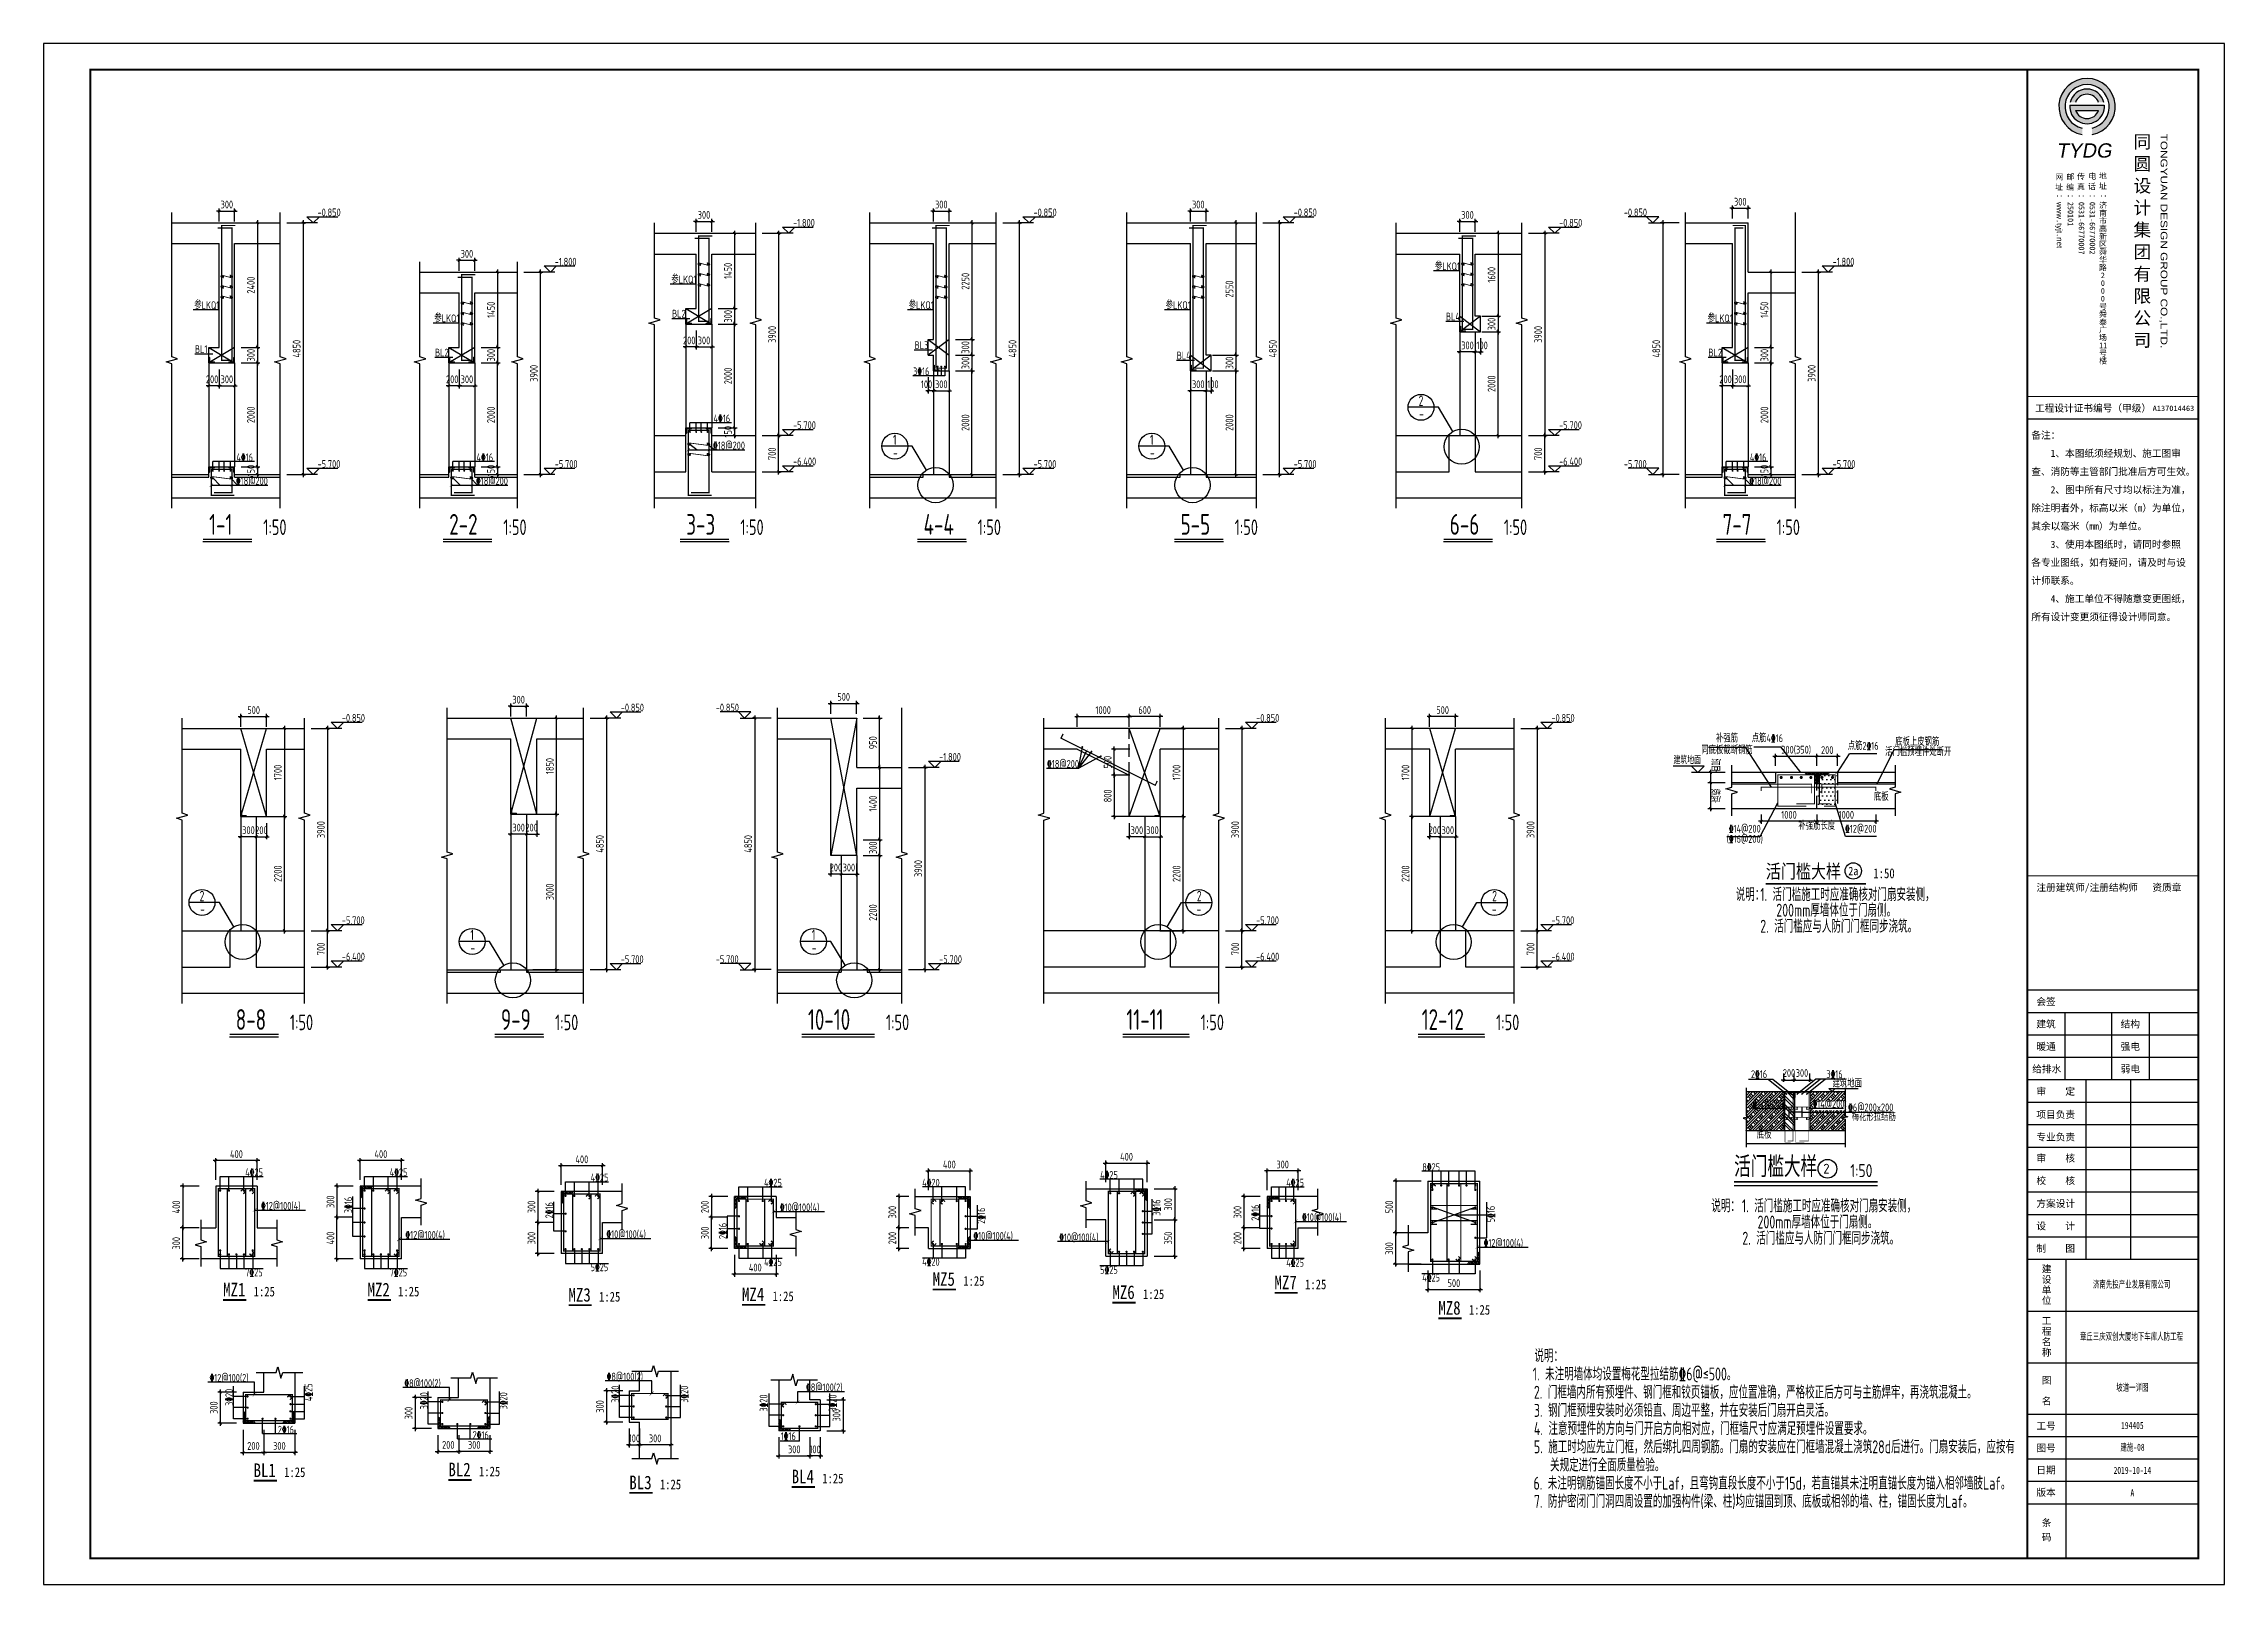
# Model space of a CAD drawing. Extents: x -502255 to 1362592, y -400300 to 332622.
# Drawn here: x 392832 to 434882, y -125705 to -96005 of the extents above; entities that cross this region are included whole.
import ezdxf
from ezdxf.enums import TextEntityAlignment as Align

# ---------------------------------------------------------------- set-up
doc = ezdxf.new("R2010")
doc.units = 0
doc.header["$LTSCALE"] = 1000
doc.header["$MEASUREMENT"] = 0
doc.linetypes.add('DASH', pattern=[0.35, 0.25, -0.1])
for name, color, linetype in [('0_XREF', 7, 'Continuous'), ('COLU_DE_NUM', 7, 'Continuous'), ('DETL', 7, 'Continuous'), ('DIM', 3, 'Continuous'), ('DIM_SYMB', 3, 'Continuous'), ('ECA_TK', 7, 'Continuous'), ('HATCH', 253, 'Continuous'), ('hz', 7, 'Continuous'), ('PUB_DIM', 3, 'Continuous'), ('PUB_TEXT', 7, 'Continuous'), ('REIN', 1, 'Continuous'), ('REINL', 1, 'Continuous'), ('RF-QT', 30, 'Continuous'), ('TEXT', 53, 'Continuous'), ('THIN', 7, 'Continuous'), ('tk', 7, 'Continuous'), ('WALL', 2, 'Continuous')]:
    doc.layers.add(name, color=color, linetype=linetype)
doc.layers.add('人防细线', color=142, linetype='Continuous', lineweight=18)
doc.styles.add('_TCH_DIM_T3', font='SIMPLEX', dxfattribs={"width": 0.705882, "bigfont": 'GBCBIG'})
doc.styles.add('CCDI_T0G_01', font='arial.ttf')
doc.styles.get("Standard").update_dxf_attribs({"font": 'tssdeng2.shx', "width": 0.7, "bigfont": '@@hztxt.shx'})
doc.styles.add('SUNTXT', font='', dxfattribs={"height": 2.5})
doc.styles.add('TSSD_Dimension', font='tssdeng.shx', dxfattribs={"width": 0.7, "bigfont": 'Tssdchn.shx'})
doc.styles.add('TSSD_Label', font='tssdeng2.shx', dxfattribs={"width": 0.7, "bigfont": 'tssdchn.shx'})
doc.styles.add('TSSD_Norm', font='tssdeng.shx', dxfattribs={"bigfont": 'hztxt.shx'})
doc.styles.add('TSSD_Num', font='tssdeng.shx', dxfattribs={"width": 0.7, "bigfont": 'hztxt.shx'})
doc.styles.add('TSSD_Rein', font='tssdeng2.shx', dxfattribs={"width": 0.7, "bigfont": 'hztxt.shx'})
doc.styles.add('tyad', font='swissk.ttf', dxfattribs={"height": 2.5})
doc.styles.add('TYDG_01', font='', dxfattribs={"width": 0.8})
doc.styles.add('TYDG_03', font='simhei.ttf', dxfattribs={"width": 0.8})
doc.styles.add('黑体', font='simhei.ttf', dxfattribs={"width": 0.65})
doc.styles.get('SUNTXT').set_extended_font_data('SimSun')
doc.styles.get('TYDG_01').set_extended_font_data('SimSun')
doc.dimstyles.new('_TCH_ARCH&&50', dxfattribs={"dimtxt": 148.75, "dimasz": 50, "dimexe": 125, "dimexo": 150, "dimgap": 63.125, "dimtad": 1, "dimdec": 0, "dimzin": 0, "dimdsep": 46, "dimtxsty": '_TCH_DIM_T3', "dimblk": 'ARCHTICK', "dimcen": 0.09, "dimclrt": 7, "dimazin": 2, "dimtfac": 1, "dimtdec": 0, "dimtix": 1, "dimtmove": 2, "dimatfit": 3, "dimfxl": 1, "dimtolj": 1, "dimtzin": 0, "dimarcsym": 0})
doc.dimstyles.new('TSSD_25_50', dxfattribs={"dimtxt": 150, "dimasz": 50, "dimexe": 50, "dimexo": 125, "dimgap": 50, "dimtad": 1, "dimdec": 0, "dimlfac": 0.5, "dimzin": 0, "dimdsep": 46, "dimtxsty": 'TSSD_Dimension', "dimblk": 'ARCHTICK', "dimblk1": 'ARCHTICK', "dimblk2": 'ARCHTICK', "dimcen": 0, "dimdle": 50, "dimclrt": 7, "dimadec": 0, "dimazin": 0, "dimtfac": 1, "dimtdec": 0, "dimtix": 1, "dimtmove": 2, "dimatfit": 3, "dimfxl": 1, "dimtolj": 1, "dimtzin": 0, "dimarcsym": 0})
doc.dimstyles.new('TSSD_50_50', dxfattribs={"dimtxt": 150, "dimasz": 50, "dimexe": 50, "dimexo": 125, "dimgap": 50, "dimtad": 1, "dimdec": 0, "dimzin": 0, "dimdsep": 46, "dimtxsty": 'Standard', "dimblk": 'ARCHTICK', "dimcen": 0, "dimdle": 50, "dimclrt": 7, "dimadec": 0, "dimazin": 0, "dimtfac": 1, "dimtdec": 0, "dimtix": 1, "dimtmove": 2, "dimatfit": 3, "dimfxl": 1, "dimtolj": 1, "dimtzin": 0, "dimarcsym": 0})
pattern_1 = [(45, (115379.08, -177743.54), (-99.3485, 99.3485), []), (45, (115431.58, -177743.54), (-99.3485, 99.3485), []), (45, (115484.08, -177743.54), (-99.3485, 99.3485), []), (135, (115379.08, -177743.54), (-99.3485, -99.3485), [66.25, -74.25]), (135, (115405.33, -177717.29), (-99.3485, -99.3485), [66.25, -74.25]), (135, (115431.58, -177691.04), (-99.3485, -99.3485), [66.25, -74.25])]

msp = doc.modelspace()

# ---------------------------------------------------------------- texts
at = {"style": 'TSSD_Rein', "width": 0.7}
for p in [(405741.3, -103827.6), (396541.3, -104511.3), (401170.8, -104511.3), (425724.1, -104511.3, -150), (412182, -109964.5)]:
    msp.add_text('\x8418@200', height=150, dxfattribs=at).set_placement(p)
at = {"color": 0, "linetype": 'ByBlock', "lineweight": -2, "style": 'TSSD_Num', "width": 0.7}
for tag, text, p in [('2', '1', (419390.8, -102890.9, -17.1)), ('-', 'A', (419401.5, -103140.9, -17.1)), ('1', '1', (409244.5, -103640.9)), ('1', '1', (414199.9, -103640.9, 132.9)), ('-', 'A', (409255.3, -103890.9)), ('-', 'A', (414210.6, -103890.9, 132.9)), ('2', '1', (395885.9, -112436.2)), ('2', '1', (415114.7, -112436.2)), ('2', '1', (420809.8, -112436.2, 29)), ('-', 'A', (395896.6, -112686.2)), ('1', '1', (401094.8, -113186.2, 132.9)), ('1', '1', (407676.7, -113186.2, -150)), ('-', 'A', (415109.3, -112686.2)), ('-', 'A', (420804.4, -112686.2, 29)), ('-', 'A', (401105.6, -113436.2, 132.9)), ('-', 'A', (407687.5, -113436.2, -150))]:
    msp.add_attdef(tag, text=text, height=200, dxfattribs=at).set_placement(p, align=Align.MIDDLE_CENTER)
at = {"layer": 'COLU_DE_NUM', "style": 'TSSD_Label', "width": 0.7}
for s, height, p in [('1-1', 400, (396023.6, -105471.9)), ('2-2', 400, (400653, -105471.9)), ('3-3', 400, (405223.6, -105471.9)), ('4-4', 400, (409799.6, -105471.9)), ('5-5', 400, (414755, -105471.9, 132.9)), ('6-6', 400, (419945.9, -105471.9, -17.1)), ('7-7', 400, (425206.3, -105471.9, -150)), ('1:50', 300, (397066.8, -105477.3)), ('1:50', 300, (401696.2, -105477.3)), ('1:50', 300, (406266.8, -105477.3)), ('1:50', 300, (410842.8, -105477.3)), ('1:50', 300, (415798.2, -105477.3, 132.9)), ('1:50', 300, (420989.1, -105477.3, -17.1)), ('1:50', 300, (426249.5, -105477.3, -150)), ('8-8', 400, (396536.7, -115017.2)), ('1:50', 300, (397579.9, -115022.6)), ('9-9', 400, (401649.9, -115017.2, 132.9)), ('1:50', 300, (402693.1, -115022.6, 132.9)), ('10-10', 400, (407569.7, -115017.2, -150)), ('1:50', 300, (409073.3, -115022.6, -150)), ('11-11', 400, (413708.9, -115017.2)), ('1:50', 300, (415142.8, -115022.6)), ('12-12', 400, (419404, -115017.2, 29)), ('1:50', 300, (420837.9, -115022.6, 29))]:
    msp.add_text(s, height=height, dxfattribs=at).set_placement(p)
at = {"layer": 'DETL', "lineweight": 13, "style": 'TSSD_Rein', "width": 0.7}
for s, p in [('说明：', (425460.2, -112531.7)), ('1. 活门槛施工时应准确核对门扇安装侧，', (425932.1, -112531.7)), ('200mm厚墙体位于门扇侧。', (426241.6, -112834.9)), ('2. 活门槛应与人防门门框同步浇筑。', (425932.1, -113144.1)), ('说明：', (424988.2, -118533.2)), ('1. 活门槛施工时应准确核对门扇安装侧，', (425578.1, -118533.2)), ('200mm厚墙体位于门扇侧。', (425879.8, -118845.7)), ('2. 活门槛应与人防门门框同步浇筑。', (425586.3, -119158.2))]:
    msp.add_text(s, height=250, dxfattribs=at).set_placement(p)
at = {"layer": 'PUB_TEXT', "width": 0.7}
for s, p in [('-0.850', (398113.7, -99333.5)), ('-0.850', (411919.4, -99333.5)), ('-0.850', (416936.5, -99333.5, 132.9)), ('-0.850', (423302, -99333.5, -415.6)), ('-1.800', (407283, -99533.5)), ('-0.850', (422054.1, -99533.5, -17.1)), ('-1.800', (402687.2, -100283.5)), ('-1.800', (427327.3, -100283.5, -150)), ('-5.700', (407283, -103433.5)), ('-5.700', (422054.1, -103433.5, -17.1)), ('-5.700', (398113.7, -104183.5)), ('-5.700', (402687.2, -104183.5)), ('-6.400', (407283, -104133.5)), ('-5.700', (411919.4, -104183.5)), ('-5.700', (416936.5, -104183.5, 132.9)), ('-6.400', (422054.1, -104133.5, -17.1)), ('-5.700', (423302, -104183.5)), ('-5.700', (427327.3, -104183.5, -150)), ('-0.850', (403960.8, -108878.8, 132.9)), ('-0.850', (398582.2, -109078.8)), ('-0.850', (416211.6, -109078.8, -415.6)), ('-0.850', (421906.7, -109078.8, -386.6)), ('-5.700', (398582.2, -112978.8)), ('-5.700', (416211.6, -112978.8, -415.6)), ('-5.700', (421906.7, -112978.8, -386.6)), ('-6.400', (398582.2, -113678.8)), ('-6.400', (416211.6, -113678.8, -415.6)), ('-6.400', (421906.7, -113678.8, -386.6)), ('-5.700', (403960.8, -113728.8, 132.9))]:
    msp.add_text(s, height=150, dxfattribs=at).set_placement(p)
for s, p in [('-0.850', (405792.7, -108878.8, -415.6)), ('-1.800', (410099.8, -109828.8, -150)), ('-5.700', (405792.7, -113728.8)), ('-5.700', (410099.8, -113728.8, -150))]:
    msp.add_text(s, height=150, rotation=360, dxfattribs=at).set_placement(p)
at = {"layer": 'PUB_TEXT'}
for s, height, style, width, p in [('建筑地面', 140, 'TSSD_Rein', 0.7, (424260.3, -109890.7)), ('活门槛大样', 265.82, 'TYDG_01', 0.8, (426039.6, -112093.7)), ('1:50', 189.87, 'TYDG_01', 0.8, (428111.8, -112093.7)), ('活门槛大样', 400, 'TSSD_Norm', 0.8, (425428.4, -117854.2)), ('1:50', 250, 'TSSD_Norm', 0.8, (427668.4, -117854.2)), ('MZ5', 262.87, 'TYDG_03', 0.8, (409974.8, -119950.3)), ('1:25', 187.76, 'TYDG_03', 0.8, (410564, -119950.3)), ('MZ7', 262.87, 'TYDG_03', 0.8, (416566.7, -120016.5)), ('1:25', 187.76, 'TYDG_03', 0.8, (417155.9, -120016.5)), ('MZ1', 262.87, 'TYDG_03', 0.8, (396293.6, -120154.6)), ('1:25', 187.76, 'TYDG_03', 0.8, (396882.8, -120154.6)), ('MZ2', 262.87, 'TYDG_03', 0.8, (399078.3, -120154.6)), ('1:25', 187.76, 'TYDG_03', 0.8, (399667.5, -120154.6)), ('MZ3', 262.87, 'TYDG_03', 0.8, (402953.4, -120254.6)), ('1:25', 187.76, 'TYDG_03', 0.8, (403542.6, -120254.6)), ('MZ4', 262.87, 'TYDG_03', 0.8, (406297.7, -120245.8)), ('1:25', 187.76, 'TYDG_03', 0.8, (406887, -120245.8)), ('MZ6', 262.87, 'TYDG_03', 0.8, (413441.4, -120204.6)), ('1:25', 187.76, 'TYDG_03', 0.8, (414030.6, -120204.6)), ('MZ8', 262.87, 'TYDG_03', 0.8, (419725.7, -120506.2)), ('1:25', 187.76, 'TYDG_03', 0.8, (420314.9, -120506.2)), ('BL1', 262.87, 'TYDG_03', 0.8, (396880.8, -123637.3, 68.6)), ('1:25', 187.76, 'TYDG_03', 0.8, (397470, -123637.3, 68.6)), ('BL2', 262.87, 'TYDG_03', 0.8, (400637.6, -123622.5)), ('1:25', 187.76, 'TYDG_03', 0.8, (401226.8, -123622.5)), ('BL3', 262.87, 'TYDG_03', 0.8, (404126.1, -123872.3)), ('BL4', 262.87, 'TYDG_03', 0.8, (407256.5, -123757.9)), ('1:25', 187.76, 'TYDG_03', 0.8, (407845.7, -123757.9)), ('1:25', 187.76, 'TYDG_03', 0.8, (404715.4, -123872.3))]:
    msp.add_text(s, height=height, dxfattribs=dict(at, style=style, width=width)).set_placement(p)
at = {"layer": 'PUB_TEXT', "style": 'TYDG_01', "width": 0.827746}
msp.add_text('2a', height=162.62, dxfattribs=at).set_placement((427630.5, -112035), (427823, -112035), align=Align.FIT)
at = {"layer": 'PUB_TEXT', "style": 'TSSD_Norm'}
msp.add_text('2', height=189.6, dxfattribs=at).set_placement((427146, -117787))
at = {"layer": 'TEXT', "ltscale": 100, "style": 'TSSD_Rein', "width": 0.7}
for s, p in [('参LKQ1', (404936.5, -100625.4)), ('参LKQ1', (419658.9, -100372.3, -17.1)), ('参LKQ1', (395736.5, -101122.3)), ('参LKQ1', (400366, -101375.4)), ('BL2', (404948.8, -101286.1)), ('参LKQ1', (409512.6, -101122.3)), ('参LKQ1', (414467.9, -101122.3, 132.9)), ('BL4', (419871.1, -101342.3, 8.5)), ('参LKQ1', (424919.3, -101375.4, -150)), ('BL3', (409624.9, -101893.9, -132.9)), ('BL1', (395748.8, -101969.6)), ('BL2', (400378.3, -102036.1)), ('BL4', (414680.2, -102092.3, 158.5)), ('BL2', (424931.6, -102036.1, -150)), ('3\x8416', (409596.9, -102397.5, -132.9)), ('4\x8416', (405749.1, -103305.6)), ('4\x8416', (396549.1, -104055.6)), ('4\x8416', (401178.6, -104055.6)), ('4\x8416', (425731.9, -104055.6, -150)), ('2\x8416', (425753.1, -115945.1)), ('3\x8416', (427206.8, -115945.1)), ('建筑地面', (427326.9, -116124.6)), ('\x8412@200', (425781.6, -116513.6)), ('\x8414@200', (426941.9, -116519.4)), ('\x846@200x200', (427627.7, -116585.2)), ('梅花形拉结筋', (427696.6, -116769.4)), ('4\x8425', (396719.9, -117836.9)), ('4\x8425', (399504.6, -117836.9)), ('4\x8425', (413204.2, -117886.9)), ('8\x8425', (419415.5, -117736.9)), ('4\x8425', (403379.7, -117936.9)), ('4\x8425', (406724, -118036.9)), ('4\x8420', (409773, -118037.8)), ('4\x8425', (416793, -118036.9)), ('\x8412@100(4)', (397024.9, -118483.6)), ('\x8410@100(4)', (407029, -118511.9)), ('\x8410@100(4)', (417098, -118702.8)), ('\x8412@100(4)', (399809.6, -119044.4)), ('\x8410@100(4)', (403684.7, -119030.8)), ('\x8410@100(4)', (410762, -119063.3)), ('\x8410@100(4)', (412414.6, -119090.9)), ('4\x8425', (406724, -119568)), ('4\x8420', (409772.1, -119563.2)), ('\x8412@100(4)', (420599.4, -119199.9)), ('7\x8425', (396719.9, -119768)), ('7\x8425', (399504.6, -119768)), ('5\x8425', (403379.7, -119668)), ('5\x8425', (413204.2, -119718)), ('4\x8425', (416793, -119581.1)), ('4\x8425', (419415.5, -119868)), ('\x8412@100(2)', (396032.2, -121798.4, 68.6)), ('\x848@100(2)', (399789, -121902.5)), ('\x848@100(2)', (403688.6, -121775.8)), ('\x848@100(2)', (407534.4, -121982.2)), ('2\x8416', (397347.6, -122798.4, 68.6)), ('2\x8416', (401104.4, -122902.4)), ('1\x8416', (407044.8, -122924))]:
    msp.add_text(s, height=150, dxfattribs=at).set_placement(p)
at = {"layer": 'TEXT', "lineweight": 13, "ltscale": 100, "style": 'TSSD_Rein', "width": 0.7}
for s, p in [('补强筋', (425291, -109517.6)), ('点筋4\x8416', (426069.7, -109513.9)), ('同底板截断钢筋', (425291, -109745.2)), ('点筋2\x8416', (427917.2, -109662.5)), ('活门槛预埋件处断开', (428978.1, -109779.2)), ('底板上皮钢筋', (428959.2, -109586)), ('补强筋长度', (427022, -111201.7)), ('(\x8416@200)', (425634.2, -111456.3)), ('\x8414@200', (425634.2, -111258.8)), ('\x8412@200', (427872.1, -111259.4))]:
    msp.add_text(s, height=150, dxfattribs=at).set_placement(p, align=Align.BOTTOM_CENTER)
msp.add_text('底板', height=150, dxfattribs=at).set_placement((428124.3, -110600))
at = {"layer": 'TEXT', "ltscale": 100, "style": 'TSSD_Rein', "width": 0.7}
msp.add_text('底板', height=150, dxfattribs=at).set_placement((426008, -117156.8), align=Align.BOTTOM_CENTER)
for s, p in [('3\x8416', (398781.6, -118550.3)), ('2\x8416', (402656.7, -118650.3)), ('2\x8416', (410984.9, -118755.6)), ('3\x8416', (414366.7, -118600.3)), ('2\x8416', (416270, -118696.8)), ('5\x8416', (420814.8, -118726.3)), ('2\x8416', (406001.1, -119049.6)), ('4\x8425', (398015.7, -122173.3, 68.6)), ('3\x8420', (403930, -122206)), ('3\x8420', (405261.1, -122206)), ('3\x8420', (396484.7, -122266.5, 68.6)), ('3\x8420', (400241.5, -122332.7)), ('3\x8420', (401772.5, -122332.7)), ('3\x8420', (406789.8, -122375.5)), ('3\x8420', (408120.9, -122375.5))]:
    msp.add_text(s, height=150, rotation=90, dxfattribs=at).set_placement(p)
at = {"layer": 'TEXT', "style": 'TSSD_Label', "width": 0.7}
for s, p in [('1. 未注明墙体均设置梅花型拉结筋\x846@≤500。', (421544.7, -121775.4)), ('说明：', (421578.2, -121423.4)), ('2. 门框墙内所有预埋件、钢门框和铰页锚板，应位置准确，严格校正后方可与主筋焊牢，再浇筑混凝土。', (421567.7, -122127.1)), ('3. 钢门框预埋安装时必须铅直、周边平整，并在安装后门扇开启灵活。', (421567.7, -122476.8)), ('4. 注意预埋件的方向与门开启方向相对应，门框墙尺寸应满足预埋件设置要求。', (421567.7, -122826.8)), ('5. 施工时均应先立门框，然后绑扎四周钢筋。门扇的安装应在门框墙混凝土浇筑28d后进行。门扇安装后，应按有', (421567.7, -123178.7)), ('6. 未注明钢筋锚固长度不小于Laf，且弯钩直段长度不小于15d，若直锚其未注明直锚长度为锚入相邻墙肢Laf。', (421560, -123880.1)), ('关规定进行全面质量检验。', (421879.8, -123530.4)), ('7. 防护密闭门门洞四周设置的加强构件(梁、柱)均应锚固到顶、底板或相邻的墙、柱，锚固长度为Laf。', (421567.7, -124230.1))]:
    msp.add_text(s, height=250, dxfattribs=at).set_placement(p)
at = {"layer": 'tk', "char_height": 136.5, "attachment_point": 5, "style": '黑体'}
for s, insert, width in [('济南先投产业发展有限公司', (433093.2, -119928.9), 2359.5), ('章丘三庆双创大厦地下车库人防工程', (433089.2, -120933.6), 2359.5), ('坡道一详图', (433108.2, -121916.6), 2389.5), ('194405', (433107.7, -122643.2), 2548.5), ('建施-08', (433110.4, -123069.1), 2411), ('2019-10-14', (433107.7, -123508.1), 2548.5), ('A', (433107.7, -123940.6), 2548.5)]:
    msp.add_mtext(s, dxfattribs=dict(at, insert=insert, width=width))

# ---------------------------------------------------------------- blocks, each defined once
blk = doc.blocks.new('_ArchTick')
at = {"color": 0, "linetype": 'ByBlock', "const_width": 0.4}
blk.add_lwpolyline([(-0.5, -0.5), (0.5, 0.5)], dxfattribs=at)
blk = doc.blocks.new('*D1053')
at = {"layer": 'Defpoints', "color": 0, "transparency": 16777216}
for p in [(397396, -99461, 266), (397396, -104311, -150), (397836, -104311)]:
    blk.add_point(p, dxfattribs=at)
at = {"layer": 'DIM', "color": 0, "lineweight": -2, "transparency": 16777216}
for p, q in [((397521, -99461), (397886, -99461)), ((397836, -99411), (397836, -104361)), ((397521, -104311), (397886, -104311))]:
    blk.add_line(p, q, dxfattribs=at)
at = {"layer": 'DIM', "color": 0, "lineweight": -2, "transparency": 16777216, "xscale": 50, "yscale": 50, "zscale": 50}
for p, rotation in [((397836, -99461), 90), ((397836, -104311), 270)]:
    blk.add_blockref('_ArchTick', p, dxfattribs=dict(at, rotation=rotation))
at = {"layer": 'DIM', "color": 7, "transparency": 16777216, "insert": (397711, -101886), "char_height": 150, "attachment_point": 5, "rotation": 90}
blk.add_mtext('\\A1;4850', dxfattribs=at)
blk = doc.blocks.new('*D1054')
at = {"layer": 'Defpoints', "color": 0, "transparency": 16777216}
for p in [(396515, -104161, -137), (396515, -104311, -150), (396954, -104311)]:
    blk.add_point(p, dxfattribs=at)
at = {"layer": 'DIM', "color": 0, "lineweight": -2, "transparency": 16777216}
for p, q in [((396640, -104161), (397004, -104161)), ((396954, -104161), (396954, -104111)), ((396954, -104161), (396954, -104311)), ((396640, -104311), (397004, -104311)), ((396954, -104311), (396954, -104361))]:
    blk.add_line(p, q, dxfattribs=at)
at = {"layer": 'DIM', "color": 0, "lineweight": -2, "transparency": 16777216, "xscale": 50, "yscale": 50, "zscale": 50}
for p, rotation in [((396954, -104161), 270), ((396954, -104311), 90)]:
    blk.add_blockref('_ArchTick', p, dxfattribs=dict(at, rotation=rotation))
at = {"layer": 'DIM', "color": 7, "transparency": 16777216, "insert": (396829, -104236), "char_height": 150, "attachment_point": 5, "rotation": 90}
blk.add_mtext('\\A1;150', dxfattribs=at)
blk = doc.blocks.new('*D1055')
at = {"layer": 'Defpoints', "color": 0, "transparency": 16777216}
for p in [(396515, -102161, -309), (396954, -102161), (396515, -104161, -137)]:
    blk.add_point(p, dxfattribs=at)
at = {"layer": 'DIM', "color": 0, "lineweight": -2, "transparency": 16777216}
for p, q in [((396640, -102161), (397004, -102161)), ((396954, -104211), (396954, -102111)), ((396640, -104161), (397004, -104161))]:
    blk.add_line(p, q, dxfattribs=at)
at = {"layer": 'DIM', "color": 0, "lineweight": -2, "transparency": 16777216, "xscale": 50, "yscale": 50, "zscale": 50}
for p, rotation in [((396954, -102161), 90), ((396954, -104161), 270)]:
    blk.add_blockref('_ArchTick', p, dxfattribs=dict(at, rotation=rotation))
at = {"layer": 'DIM', "color": 7, "transparency": 16777216, "insert": (396829, -103161), "char_height": 150, "attachment_point": 5, "rotation": 90}
blk.add_mtext('\\A1;2000', dxfattribs=at)
blk = doc.blocks.new('*D1056')
at = {"layer": 'Defpoints', "color": 0, "transparency": 16777216}
for p in [(396515, -99461, -77), (396515, -101861, -274), (396954, -101861)]:
    blk.add_point(p, dxfattribs=at)
at = {"layer": 'DIM', "color": 0, "lineweight": -2, "transparency": 16777216}
for p, q in [((396640, -99461), (397004, -99461)), ((396954, -99411), (396954, -101911)), ((396640, -101861), (397004, -101861))]:
    blk.add_line(p, q, dxfattribs=at)
at = {"layer": 'DIM', "color": 0, "lineweight": -2, "transparency": 16777216, "xscale": 50, "yscale": 50, "zscale": 50}
for p, rotation in [((396954, -99461), 90), ((396954, -101861), 270)]:
    blk.add_blockref('_ArchTick', p, dxfattribs=dict(at, rotation=rotation))
at = {"layer": 'DIM', "color": 7, "transparency": 16777216, "insert": (396829, -100661), "char_height": 150, "attachment_point": 5, "rotation": 90}
blk.add_mtext('\\A1;2400', dxfattribs=at)
blk = doc.blocks.new('*D1060')
at = {"layer": 'Defpoints', "color": 0, "transparency": 16777216}
for p in [(396515, -101861, -274), (396515, -102161, -309), (396954, -102161)]:
    blk.add_point(p, dxfattribs=at)
at = {"layer": 'DIM', "color": 0, "lineweight": -2, "transparency": 16777216}
for p, q in [((396640, -101861), (397004, -101861)), ((396640, -102161), (397004, -102161)), ((396954, -101861), (396954, -101811)), ((396954, -101861), (396954, -102161)), ((396954, -102161), (396954, -102211))]:
    blk.add_line(p, q, dxfattribs=at)
at = {"layer": 'DIM', "color": 0, "lineweight": -2, "transparency": 16777216, "xscale": 50, "yscale": 50, "zscale": 50}
for p, rotation in [((396954, -101861), 270), ((396954, -102161), 90)]:
    blk.add_blockref('_ArchTick', p, dxfattribs=dict(at, rotation=rotation))
at = {"layer": 'DIM', "color": 7, "transparency": 16777216, "insert": (396829, -102011), "char_height": 150, "attachment_point": 5, "rotation": 90}
blk.add_mtext('\\A1;300', dxfattribs=at)
blk = doc.blocks.new('*D1061')
at = {"layer": 'Defpoints', "color": 0, "transparency": 16777216}
for p in [(396015, -102161, -309), (396215, -102161, -274), (396015, -102601)]:
    blk.add_point(p, dxfattribs=at)
at = {"layer": 'DIM', "color": 0, "lineweight": -2, "transparency": 16777216}
for p, q in [((396265, -102601), (395965, -102601)), ((396015, -102286), (396015, -102651)), ((396215, -102286), (396215, -102651))]:
    blk.add_line(p, q, dxfattribs=at)
at = {"layer": 'DIM', "color": 0, "lineweight": -2, "transparency": 16777216, "xscale": 50, "yscale": 50, "zscale": 50, "rotation": 180.0000000033351}
blk.add_blockref('_ArchTick', (396015, -102601), dxfattribs=at)
at = {"layer": 'DIM', "color": 0, "lineweight": -2, "transparency": 16777216, "xscale": 50, "yscale": 50, "zscale": 50}
blk.add_blockref('_ArchTick', (396215, -102601), dxfattribs=at)
at = {"layer": 'DIM', "color": 7, "transparency": 16777216, "insert": (396081, -102476), "char_height": 150, "attachment_point": 5, "rotation": 0}
blk.add_mtext('\\A1;200', dxfattribs=at)
blk = doc.blocks.new('*D1062')
at = {"layer": 'Defpoints', "color": 0, "transparency": 16777216}
for p in [(396215, -102161, -274), (396515, -102161, -326), (396515, -102601)]:
    blk.add_point(p, dxfattribs=at)
at = {"layer": 'DIM', "color": 0, "lineweight": -2, "transparency": 16777216}
for p, q in [((396215, -102601), (396165, -102601)), ((396215, -102286), (396215, -102651)), ((396215, -102601), (396515, -102601)), ((396515, -102286), (396515, -102651)), ((396515, -102601), (396565, -102601))]:
    blk.add_line(p, q, dxfattribs=at)
at = {"layer": 'DIM', "color": 0, "lineweight": -2, "transparency": 16777216, "xscale": 50, "yscale": 50, "zscale": 50}
blk.add_blockref('_ArchTick', (396215, -102601), dxfattribs=at)
at = {"layer": 'DIM', "color": 0, "lineweight": -2, "transparency": 16777216, "xscale": 50, "yscale": 50, "zscale": 50, "rotation": 180}
blk.add_blockref('_ArchTick', (396515, -102601), dxfattribs=at)
at = {"layer": 'DIM', "color": 7, "transparency": 16777216, "insert": (396365, -102476), "char_height": 150, "attachment_point": 5}
blk.add_mtext('\\A1;300', dxfattribs=at)
blk = doc.blocks.new('MJ-U')
at = {"layer": 'WALL'}
h = blk.add_hatch(dxfattribs=at)
h.set_pattern_fill('ANSI31', color=6, scale=100, style=0)
h.set_pattern_definition([(45, (-873776.461, -21584.63), (-8.83883476, 8.83883476), [])])
h.paths.add_polyline_path([(-117, 0), (0, 0), (0, -118), (-20, -104), (-20, -20), (-100, -20)])
at = {"layer": 'WALL', "color": 6}
blk.add_line((-117, 0), (-100, -20), dxfattribs=at)
at = {"layer": '人防细线', "color": 6}
for p, q in [((-117, 0), (0, 0)), ((-100, -20), (-117, 0)), ((0, 0), (0, -118)), ((-20, -20), (-100, -20)), ((-20, -104), (-20, -20)), ((0, -118), (-20, -104))]:
    blk.add_line(p, q, dxfattribs=at)
blk = doc.blocks.new('*D1066')
at = {"layer": 'Defpoints', "color": 0, "transparency": 16777216}
for p in [(396515, -99232), (396215, -99557, -274), (396515, -99557, -326)]:
    blk.add_point(p, dxfattribs=at)
at = {"layer": 'DIM', "color": 0, "lineweight": -2, "transparency": 16777216}
for p, q in [((396215, -99232), (396165, -99232)), ((396215, -99432), (396215, -99182)), ((396215, -99232), (396515, -99232)), ((396515, -99432), (396515, -99182)), ((396515, -99232), (396565, -99232))]:
    blk.add_line(p, q, dxfattribs=at)
at = {"layer": 'DIM', "color": 0, "lineweight": -2, "transparency": 16777216, "xscale": 50, "yscale": 50, "zscale": 50}
blk.add_blockref('_ArchTick', (396215, -99232), dxfattribs=at)
at = {"layer": 'DIM', "color": 0, "lineweight": -2, "transparency": 16777216, "xscale": 50, "yscale": 50, "zscale": 50, "rotation": 180}
blk.add_blockref('_ArchTick', (396515, -99232), dxfattribs=at)
at = {"layer": 'DIM', "color": 7, "transparency": 16777216, "insert": (396365, -99107), "char_height": 150, "attachment_point": 5}
blk.add_mtext('\\A1;300', dxfattribs=at)
blk = doc.blocks.new('*D1075')
at = {"layer": 'Defpoints', "color": 0, "transparency": 16777216}
for p in [(401969, -100411, 266), (401969, -104311, -150), (402409, -104311)]:
    blk.add_point(p, dxfattribs=at)
at = {"layer": 'DIM', "color": 0, "lineweight": -2, "transparency": 16777216}
for p, q in [((402094, -100411), (402459, -100411)), ((402409, -100361), (402409, -104361)), ((402094, -104311), (402459, -104311))]:
    blk.add_line(p, q, dxfattribs=at)
at = {"layer": 'DIM', "color": 0, "lineweight": -2, "transparency": 16777216, "xscale": 50, "yscale": 50, "zscale": 50}
for p, rotation in [((402409, -100411), 90), ((402409, -104311), 270)]:
    blk.add_blockref('_ArchTick', p, dxfattribs=dict(at, rotation=rotation))
at = {"layer": 'DIM', "color": 7, "transparency": 16777216, "insert": (402284, -102361), "char_height": 150, "attachment_point": 5, "rotation": 90}
blk.add_mtext('\\A1;3900', dxfattribs=at)
blk = doc.blocks.new('*D1076')
at = {"layer": 'Defpoints', "color": 0, "transparency": 16777216}
for p in [(401144, -104161, -137), (401144, -104311, -150), (401584, -104311)]:
    blk.add_point(p, dxfattribs=at)
at = {"layer": 'DIM', "color": 0, "lineweight": -2, "transparency": 16777216}
for p, q in [((401269, -104161), (401634, -104161)), ((401584, -104161), (401584, -104111)), ((401584, -104161), (401584, -104311)), ((401269, -104311), (401634, -104311)), ((401584, -104311), (401584, -104361))]:
    blk.add_line(p, q, dxfattribs=at)
at = {"layer": 'DIM', "color": 0, "lineweight": -2, "transparency": 16777216, "xscale": 50, "yscale": 50, "zscale": 50}
for p, rotation in [((401584, -104161), 270), ((401584, -104311), 90)]:
    blk.add_blockref('_ArchTick', p, dxfattribs=dict(at, rotation=rotation))
at = {"layer": 'DIM', "color": 7, "transparency": 16777216, "insert": (401459, -104236), "char_height": 150, "attachment_point": 5, "rotation": 90}
blk.add_mtext('\\A1;150', dxfattribs=at)
blk = doc.blocks.new('*D1077')
at = {"layer": 'Defpoints', "color": 0, "transparency": 16777216}
for p in [(401144, -102161, -309), (401584, -102161), (401144, -104161, -137)]:
    blk.add_point(p, dxfattribs=at)
at = {"layer": 'DIM', "color": 0, "lineweight": -2, "transparency": 16777216}
for p, q in [((401269, -102161), (401634, -102161)), ((401584, -104211), (401584, -102111)), ((401269, -104161), (401634, -104161))]:
    blk.add_line(p, q, dxfattribs=at)
at = {"layer": 'DIM', "color": 0, "lineweight": -2, "transparency": 16777216, "xscale": 50, "yscale": 50, "zscale": 50}
for p, rotation in [((401584, -102161), 90), ((401584, -104161), 270)]:
    blk.add_blockref('_ArchTick', p, dxfattribs=dict(at, rotation=rotation))
at = {"layer": 'DIM', "color": 7, "transparency": 16777216, "insert": (401459, -103161), "char_height": 150, "attachment_point": 5, "rotation": 90}
blk.add_mtext('\\A1;2000', dxfattribs=at)
blk = doc.blocks.new('*D1074')
at = {"layer": 'Defpoints', "color": 0, "transparency": 16777216}
for p in [(401144, -100411, -77), (401144, -101861, -274), (401584, -101861)]:
    blk.add_point(p, dxfattribs=at)
at = {"layer": 'DIM', "color": 0, "lineweight": -2, "transparency": 16777216}
for p, q in [((401269, -100411), (401634, -100411)), ((401584, -100361), (401584, -101911)), ((401269, -101861), (401634, -101861))]:
    blk.add_line(p, q, dxfattribs=at)
at = {"layer": 'DIM', "color": 0, "lineweight": -2, "transparency": 16777216, "xscale": 50, "yscale": 50, "zscale": 50}
for p, rotation in [((401584, -100411), 90), ((401584, -101861), 270)]:
    blk.add_blockref('_ArchTick', p, dxfattribs=dict(at, rotation=rotation))
at = {"layer": 'DIM', "color": 7, "transparency": 16777216, "insert": (401459, -101136), "char_height": 150, "attachment_point": 5, "rotation": 90}
blk.add_mtext('\\A1;1450', dxfattribs=at)
blk = doc.blocks.new('*D1071')
at = {"layer": 'Defpoints', "color": 0, "transparency": 16777216}
for p in [(401144, -101861, -274), (401144, -102161, -309), (401584, -102161)]:
    blk.add_point(p, dxfattribs=at)
at = {"layer": 'DIM', "color": 0, "lineweight": -2, "transparency": 16777216}
for p, q in [((401269, -101861), (401634, -101861)), ((401269, -102161), (401634, -102161)), ((401584, -101861), (401584, -101811)), ((401584, -101861), (401584, -102161)), ((401584, -102161), (401584, -102211))]:
    blk.add_line(p, q, dxfattribs=at)
at = {"layer": 'DIM', "color": 0, "lineweight": -2, "transparency": 16777216, "xscale": 50, "yscale": 50, "zscale": 50}
for p, rotation in [((401584, -101861), 270), ((401584, -102161), 90)]:
    blk.add_blockref('_ArchTick', p, dxfattribs=dict(at, rotation=rotation))
at = {"layer": 'DIM', "color": 7, "transparency": 16777216, "insert": (401459, -102011), "char_height": 150, "attachment_point": 5, "rotation": 90}
blk.add_mtext('\\A1;300', dxfattribs=at)
blk = doc.blocks.new('*D1072')
at = {"layer": 'Defpoints', "color": 0, "transparency": 16777216}
for p in [(400644, -102161, -309), (400844, -102161, -274), (400644, -102601)]:
    blk.add_point(p, dxfattribs=at)
at = {"layer": 'DIM', "color": 0, "lineweight": -2, "transparency": 16777216}
for p, q in [((400894, -102601), (400594, -102601)), ((400644, -102286), (400644, -102651)), ((400844, -102286), (400844, -102651))]:
    blk.add_line(p, q, dxfattribs=at)
at = {"layer": 'DIM', "color": 0, "lineweight": -2, "transparency": 16777216, "xscale": 50, "yscale": 50, "zscale": 50, "rotation": 180.0000000033351}
blk.add_blockref('_ArchTick', (400644, -102601), dxfattribs=at)
at = {"layer": 'DIM', "color": 0, "lineweight": -2, "transparency": 16777216, "xscale": 50, "yscale": 50, "zscale": 50}
blk.add_blockref('_ArchTick', (400844, -102601), dxfattribs=at)
at = {"layer": 'DIM', "color": 7, "transparency": 16777216, "insert": (400711, -102476), "char_height": 150, "attachment_point": 5, "rotation": 0}
blk.add_mtext('\\A1;200', dxfattribs=at)
blk = doc.blocks.new('*D1073')
at = {"layer": 'Defpoints', "color": 0, "transparency": 16777216}
for p in [(400844, -102161, -274), (401144, -102161, -326), (401144, -102601)]:
    blk.add_point(p, dxfattribs=at)
at = {"layer": 'DIM', "color": 0, "lineweight": -2, "transparency": 16777216}
for p, q in [((400844, -102601), (400794, -102601)), ((400844, -102286), (400844, -102651)), ((400844, -102601), (401144, -102601)), ((401144, -102286), (401144, -102651)), ((401144, -102601), (401194, -102601))]:
    blk.add_line(p, q, dxfattribs=at)
at = {"layer": 'DIM', "color": 0, "lineweight": -2, "transparency": 16777216, "xscale": 50, "yscale": 50, "zscale": 50}
blk.add_blockref('_ArchTick', (400844, -102601), dxfattribs=at)
at = {"layer": 'DIM', "color": 0, "lineweight": -2, "transparency": 16777216, "xscale": 50, "yscale": 50, "zscale": 50, "rotation": 180}
blk.add_blockref('_ArchTick', (401144, -102601), dxfattribs=at)
at = {"layer": 'DIM', "color": 7, "transparency": 16777216, "insert": (400994, -102476), "char_height": 150, "attachment_point": 5}
blk.add_mtext('\\A1;300', dxfattribs=at)
blk = doc.blocks.new('*D1078')
at = {"layer": 'Defpoints', "color": 0, "transparency": 16777216}
for p in [(401144, -100182), (400844, -100507, -274), (401144, -100507, -326)]:
    blk.add_point(p, dxfattribs=at)
at = {"layer": 'DIM', "color": 0, "lineweight": -2, "transparency": 16777216}
for p, q in [((400844, -100182), (400794, -100182)), ((400844, -100382), (400844, -100132)), ((400844, -100182), (401144, -100182)), ((401144, -100382), (401144, -100132)), ((401144, -100182), (401194, -100182))]:
    blk.add_line(p, q, dxfattribs=at)
at = {"layer": 'DIM', "color": 0, "lineweight": -2, "transparency": 16777216, "xscale": 50, "yscale": 50, "zscale": 50}
blk.add_blockref('_ArchTick', (400844, -100182), dxfattribs=at)
at = {"layer": 'DIM', "color": 0, "lineweight": -2, "transparency": 16777216, "xscale": 50, "yscale": 50, "zscale": 50, "rotation": 180}
blk.add_blockref('_ArchTick', (401144, -100182), dxfattribs=at)
at = {"layer": 'DIM', "color": 7, "transparency": 16777216, "insert": (400994, -100057), "char_height": 150, "attachment_point": 5}
blk.add_mtext('\\A1;300', dxfattribs=at)
blk = doc.blocks.new('*D1093')
at = {"layer": 'Defpoints', "color": 0, "transparency": 16777216}
for p in [(406565, -99661, 266), (406565, -103561, -150), (407005, -103561)]:
    blk.add_point(p, dxfattribs=at)
at = {"layer": 'DIM', "color": 0, "lineweight": -2, "transparency": 16777216}
for p, q in [((407005, -99611), (407005, -103611)), ((406690, -99661), (407055, -99661)), ((406690, -103561), (407055, -103561))]:
    blk.add_line(p, q, dxfattribs=at)
at = {"layer": 'DIM', "color": 0, "lineweight": -2, "transparency": 16777216, "xscale": 50, "yscale": 50, "zscale": 50}
for p, rotation in [((407005, -99661), 90), ((407005, -103561), 270)]:
    blk.add_blockref('_ArchTick', p, dxfattribs=dict(at, rotation=rotation))
at = {"layer": 'DIM', "color": 7, "transparency": 16777216, "insert": (406880, -101611), "char_height": 150, "attachment_point": 5, "rotation": 90}
blk.add_mtext('\\A1;3900', dxfattribs=at)
blk = doc.blocks.new('*D1086')
at = {"layer": 'Defpoints', "color": 0, "transparency": 16777216}
for p in [(405715, -103411, -137), (405715, -103561, -150), (406154, -103561)]:
    blk.add_point(p, dxfattribs=at)
at = {"layer": 'DIM', "color": 0, "lineweight": -2, "transparency": 16777216}
for p, q in [((405840, -103411), (406204, -103411)), ((406154, -103411), (406154, -103361)), ((406154, -103411), (406154, -103561)), ((405840, -103561), (406204, -103561)), ((406154, -103561), (406154, -103611))]:
    blk.add_line(p, q, dxfattribs=at)
at = {"layer": 'DIM', "color": 0, "lineweight": -2, "transparency": 16777216, "xscale": 50, "yscale": 50, "zscale": 50}
for p, rotation in [((406154, -103411), 270), ((406154, -103561), 90)]:
    blk.add_blockref('_ArchTick', p, dxfattribs=dict(at, rotation=rotation))
at = {"layer": 'DIM', "color": 7, "transparency": 16777216, "insert": (406029, -103486), "char_height": 150, "attachment_point": 5, "rotation": 90}
blk.add_mtext('\\A1;150', dxfattribs=at)
blk = doc.blocks.new('*D1087')
at = {"layer": 'Defpoints', "color": 0, "transparency": 16777216}
for p in [(405715, -101411, -309), (406154, -101411), (405715, -103411, -137)]:
    blk.add_point(p, dxfattribs=at)
at = {"layer": 'DIM', "color": 0, "lineweight": -2, "transparency": 16777216}
for p, q in [((405840, -101411), (406204, -101411)), ((406154, -103461), (406154, -101361)), ((405840, -103411), (406204, -103411))]:
    blk.add_line(p, q, dxfattribs=at)
at = {"layer": 'DIM', "color": 0, "lineweight": -2, "transparency": 16777216, "xscale": 50, "yscale": 50, "zscale": 50}
for p, rotation in [((406154, -101411), 90), ((406154, -103411), 270)]:
    blk.add_blockref('_ArchTick', p, dxfattribs=dict(at, rotation=rotation))
at = {"layer": 'DIM', "color": 7, "transparency": 16777216, "insert": (406029, -102411), "char_height": 150, "attachment_point": 5, "rotation": 90}
blk.add_mtext('\\A1;2000', dxfattribs=at)
blk = doc.blocks.new('*D1088')
at = {"layer": 'Defpoints', "color": 0, "transparency": 16777216}
for p in [(405715, -99661, -77), (405715, -101111, -274), (406154, -101111)]:
    blk.add_point(p, dxfattribs=at)
at = {"layer": 'DIM', "color": 0, "lineweight": -2, "transparency": 16777216}
for p, q in [((406154, -99611), (406154, -101161)), ((405840, -99661), (406204, -99661)), ((405840, -101111), (406204, -101111))]:
    blk.add_line(p, q, dxfattribs=at)
at = {"layer": 'DIM', "color": 0, "lineweight": -2, "transparency": 16777216, "xscale": 50, "yscale": 50, "zscale": 50}
for p, rotation in [((406154, -99661), 90), ((406154, -101111), 270)]:
    blk.add_blockref('_ArchTick', p, dxfattribs=dict(at, rotation=rotation))
at = {"layer": 'DIM', "color": 7, "transparency": 16777216, "insert": (406029, -100386), "char_height": 150, "attachment_point": 5, "rotation": 90}
blk.add_mtext('\\A1;1450', dxfattribs=at)
blk = doc.blocks.new('*D1089')
at = {"layer": 'Defpoints', "color": 0, "transparency": 16777216}
for p in [(405715, -101111, -274), (405715, -101411, -309), (406154, -101411)]:
    blk.add_point(p, dxfattribs=at)
at = {"layer": 'DIM', "color": 0, "lineweight": -2, "transparency": 16777216}
for p, q in [((405840, -101111), (406204, -101111)), ((406154, -101111), (406154, -101061)), ((406154, -101111), (406154, -101411)), ((405840, -101411), (406204, -101411)), ((406154, -101411), (406154, -101461))]:
    blk.add_line(p, q, dxfattribs=at)
at = {"layer": 'DIM', "color": 0, "lineweight": -2, "transparency": 16777216, "xscale": 50, "yscale": 50, "zscale": 50}
for p, rotation in [((406154, -101111), 270), ((406154, -101411), 90)]:
    blk.add_blockref('_ArchTick', p, dxfattribs=dict(at, rotation=rotation))
at = {"layer": 'DIM', "color": 7, "transparency": 16777216, "insert": (406029, -101261), "char_height": 150, "attachment_point": 5, "rotation": 90}
blk.add_mtext('\\A1;300', dxfattribs=at)
blk = doc.blocks.new('*D1090')
at = {"layer": 'Defpoints', "color": 0, "transparency": 16777216}
for p in [(405215, -101411, -309), (405415, -101411, -274), (405215, -101851)]:
    blk.add_point(p, dxfattribs=at)
at = {"layer": 'DIM', "color": 0, "lineweight": -2, "transparency": 16777216}
for p, q in [((405215, -101536), (405215, -101901)), ((405415, -101536), (405415, -101901)), ((405465, -101851), (405165, -101851))]:
    blk.add_line(p, q, dxfattribs=at)
at = {"layer": 'DIM', "color": 0, "lineweight": -2, "transparency": 16777216, "xscale": 50, "yscale": 50, "zscale": 50, "rotation": 180.0000000033351}
blk.add_blockref('_ArchTick', (405215, -101851), dxfattribs=at)
at = {"layer": 'DIM', "color": 0, "lineweight": -2, "transparency": 16777216, "xscale": 50, "yscale": 50, "zscale": 50}
blk.add_blockref('_ArchTick', (405415, -101851), dxfattribs=at)
at = {"layer": 'DIM', "color": 7, "transparency": 16777216, "insert": (405281, -101726), "char_height": 150, "attachment_point": 5, "rotation": 0}
blk.add_mtext('\\A1;200', dxfattribs=at)
blk = doc.blocks.new('*D1091')
at = {"layer": 'Defpoints', "color": 0, "transparency": 16777216}
for p in [(405415, -101411, -274), (405715, -101411, -326), (405715, -101851)]:
    blk.add_point(p, dxfattribs=at)
at = {"layer": 'DIM', "color": 0, "lineweight": -2, "transparency": 16777216}
for p, q in [((405415, -101536), (405415, -101901)), ((405715, -101536), (405715, -101901)), ((405415, -101851), (405365, -101851)), ((405415, -101851), (405715, -101851)), ((405715, -101851), (405765, -101851))]:
    blk.add_line(p, q, dxfattribs=at)
at = {"layer": 'DIM', "color": 0, "lineweight": -2, "transparency": 16777216, "xscale": 50, "yscale": 50, "zscale": 50}
blk.add_blockref('_ArchTick', (405415, -101851), dxfattribs=at)
at = {"layer": 'DIM', "color": 0, "lineweight": -2, "transparency": 16777216, "xscale": 50, "yscale": 50, "zscale": 50, "rotation": 180}
blk.add_blockref('_ArchTick', (405715, -101851), dxfattribs=at)
at = {"layer": 'DIM', "color": 7, "transparency": 16777216, "insert": (405565, -101726), "char_height": 150, "attachment_point": 5}
blk.add_mtext('\\A1;300', dxfattribs=at)
blk = doc.blocks.new('*D1092')
at = {"layer": 'Defpoints', "color": 0, "transparency": 16777216}
for p in [(405715, -99432), (405415, -99757, -274), (405715, -99757, -326)]:
    blk.add_point(p, dxfattribs=at)
at = {"layer": 'DIM', "color": 0, "lineweight": -2, "transparency": 16777216}
for p, q in [((405415, -99432), (405365, -99432)), ((405415, -99632), (405415, -99382)), ((405415, -99432), (405715, -99432)), ((405715, -99632), (405715, -99382)), ((405715, -99432), (405765, -99432))]:
    blk.add_line(p, q, dxfattribs=at)
at = {"layer": 'DIM', "color": 0, "lineweight": -2, "transparency": 16777216, "xscale": 50, "yscale": 50, "zscale": 50}
blk.add_blockref('_ArchTick', (405415, -99432), dxfattribs=at)
at = {"layer": 'DIM', "color": 0, "lineweight": -2, "transparency": 16777216, "xscale": 50, "yscale": 50, "zscale": 50, "rotation": 180}
blk.add_blockref('_ArchTick', (405715, -99432), dxfattribs=at)
at = {"layer": 'DIM', "color": 7, "transparency": 16777216, "insert": (405565, -99307), "char_height": 150, "attachment_point": 5}
blk.add_mtext('\\A1;300', dxfattribs=at)
blk = doc.blocks.new('*D1094')
at = {"layer": 'Defpoints', "color": 0, "transparency": 16777216}
for p in [(406565, -103561, -150), (407005, -103561), (406565, -104261, -75)]:
    blk.add_point(p, dxfattribs=at)
at = {"layer": 'DIM', "color": 0, "lineweight": -2, "transparency": 16777216}
for p, q in [((406690, -103561), (407055, -103561)), ((407005, -104311), (407005, -103511)), ((406690, -104261), (407055, -104261))]:
    blk.add_line(p, q, dxfattribs=at)
at = {"layer": 'DIM', "color": 0, "lineweight": -2, "transparency": 16777216, "xscale": 50, "yscale": 50, "zscale": 50}
for p, rotation in [((407005, -103561), 90), ((407005, -104261), 270)]:
    blk.add_blockref('_ArchTick', p, dxfattribs=dict(at, rotation=rotation))
at = {"layer": 'DIM', "color": 7, "transparency": 16777216, "insert": (406880, -103911), "char_height": 150, "attachment_point": 5, "rotation": 90}
blk.add_mtext('\\A1;700', dxfattribs=at)
blk = doc.blocks.new('*D1109')
at = {"layer": 'Defpoints', "color": 0, "transparency": 16777216}
for p in [(411202, -99461, 266), (411202, -104311, -150), (411641, -104311)]:
    blk.add_point(p, dxfattribs=at)
at = {"layer": 'DIM', "color": 0, "lineweight": -2, "transparency": 16777216}
for p, q in [((411327, -99461), (411691, -99461)), ((411641, -99411), (411641, -104361)), ((411327, -104311), (411691, -104311))]:
    blk.add_line(p, q, dxfattribs=at)
at = {"layer": 'DIM', "color": 0, "lineweight": -2, "transparency": 16777216, "xscale": 50, "yscale": 50, "zscale": 50}
for p, rotation in [((411641, -99461), 90), ((411641, -104311), 270)]:
    blk.add_blockref('_ArchTick', p, dxfattribs=dict(at, rotation=rotation))
at = {"layer": 'DIM', "color": 7, "transparency": 16777216, "insert": (411516, -101886), "char_height": 150, "attachment_point": 5, "rotation": 90}
blk.add_mtext('\\A1;4850', dxfattribs=at)
blk = doc.blocks.new('*D1110')
at = {"layer": 'Defpoints', "color": 0, "transparency": 16777216}
for p in [(410291, -102311, -309), (410731, -102311), (410291, -104311, -137)]:
    blk.add_point(p, dxfattribs=at)
at = {"layer": 'DIM', "color": 0, "lineweight": -2, "transparency": 16777216}
for p, q in [((410416, -102311), (410781, -102311)), ((410731, -104361), (410731, -102261)), ((410416, -104311), (410781, -104311))]:
    blk.add_line(p, q, dxfattribs=at)
at = {"layer": 'DIM', "color": 0, "lineweight": -2, "transparency": 16777216, "xscale": 50, "yscale": 50, "zscale": 50}
for p, rotation in [((410731, -102311), 90), ((410731, -104311), 270)]:
    blk.add_blockref('_ArchTick', p, dxfattribs=dict(at, rotation=rotation))
at = {"layer": 'DIM', "color": 7, "transparency": 16777216, "insert": (410606, -103311), "char_height": 150, "attachment_point": 5, "rotation": 90}
blk.add_mtext('\\A1;2000', dxfattribs=at)
blk = doc.blocks.new('*D1108')
at = {"layer": 'Defpoints', "color": 0, "transparency": 16777216}
for p in [(410291, -99461, -77), (410291, -101711, -283), (410731, -101711)]:
    blk.add_point(p, dxfattribs=at)
at = {"layer": 'DIM', "color": 0, "lineweight": -2, "transparency": 16777216}
for p, q in [((410416, -99461), (410781, -99461)), ((410731, -99411), (410731, -101761)), ((410416, -101711), (410781, -101711))]:
    blk.add_line(p, q, dxfattribs=at)
at = {"layer": 'DIM', "color": 0, "lineweight": -2, "transparency": 16777216, "xscale": 50, "yscale": 50, "zscale": 50}
for p, rotation in [((410731, -99461), 90), ((410731, -101711), 270)]:
    blk.add_blockref('_ArchTick', p, dxfattribs=dict(at, rotation=rotation))
at = {"layer": 'DIM', "color": 7, "transparency": 16777216, "insert": (410606, -100586), "char_height": 150, "attachment_point": 5, "rotation": 90}
blk.add_mtext('\\A1;2250', dxfattribs=at)
blk = doc.blocks.new('*D1105')
at = {"layer": 'Defpoints', "color": 0, "transparency": 16777216}
for p in [(410291, -102011, -274), (410291, -102311, -309), (410731, -102311)]:
    blk.add_point(p, dxfattribs=at)
at = {"layer": 'DIM', "color": 0, "lineweight": -2, "transparency": 16777216}
for p, q in [((410416, -102011), (410781, -102011)), ((410731, -102011), (410731, -101961)), ((410731, -102011), (410731, -102311)), ((410416, -102311), (410781, -102311)), ((410731, -102311), (410731, -102361))]:
    blk.add_line(p, q, dxfattribs=at)
at = {"layer": 'DIM', "color": 0, "lineweight": -2, "transparency": 16777216, "xscale": 50, "yscale": 50, "zscale": 50}
for p, rotation in [((410731, -102011), 270), ((410731, -102311), 90)]:
    blk.add_blockref('_ArchTick', p, dxfattribs=dict(at, rotation=rotation))
at = {"layer": 'DIM', "color": 7, "transparency": 16777216, "insert": (410606, -102161), "char_height": 150, "attachment_point": 5, "rotation": 90}
blk.add_mtext('\\A1;300', dxfattribs=at)
blk = doc.blocks.new('*D1106')
at = {"layer": 'Defpoints', "color": 0, "transparency": 16777216}
for p in [(409891, -102311, -441), (409991, -102311, -407), (409891, -102697)]:
    blk.add_point(p, dxfattribs=at)
at = {"layer": 'DIM', "color": 0, "lineweight": -2, "transparency": 16777216}
for p, q in [((409891, -102436), (409891, -102747)), ((409991, -102436), (409991, -102747)), ((410041, -102697), (409841, -102697))]:
    blk.add_line(p, q, dxfattribs=at)
at = {"layer": 'DIM', "color": 0, "lineweight": -2, "transparency": 16777216, "xscale": 50, "yscale": 50, "zscale": 50, "rotation": 180.0000000033351}
blk.add_blockref('_ArchTick', (409891, -102697), dxfattribs=at)
at = {"layer": 'DIM', "color": 0, "lineweight": -2, "transparency": 16777216, "xscale": 50, "yscale": 50, "zscale": 50}
blk.add_blockref('_ArchTick', (409991, -102697), dxfattribs=at)
at = {"layer": 'DIM', "color": 7, "transparency": 16777216, "insert": (409857, -102572), "char_height": 150, "attachment_point": 5, "rotation": 0}
blk.add_mtext('\\A1;100', dxfattribs=at)
blk = doc.blocks.new('*D1107')
at = {"layer": 'Defpoints', "color": 0, "transparency": 16777216}
for p in [(409991, -102311, -407), (410291, -102311, -459), (410291, -102697)]:
    blk.add_point(p, dxfattribs=at)
at = {"layer": 'DIM', "color": 0, "lineweight": -2, "transparency": 16777216}
for p, q in [((409991, -102436), (409991, -102747)), ((410291, -102436), (410291, -102747)), ((409991, -102697), (409941, -102697)), ((409991, -102697), (410291, -102697)), ((410291, -102697), (410341, -102697))]:
    blk.add_line(p, q, dxfattribs=at)
at = {"layer": 'DIM', "color": 0, "lineweight": -2, "transparency": 16777216, "xscale": 50, "yscale": 50, "zscale": 50}
blk.add_blockref('_ArchTick', (409991, -102697), dxfattribs=at)
at = {"layer": 'DIM', "color": 0, "lineweight": -2, "transparency": 16777216, "xscale": 50, "yscale": 50, "zscale": 50, "rotation": 180}
blk.add_blockref('_ArchTick', (410291, -102697), dxfattribs=at)
at = {"layer": 'DIM', "color": 7, "transparency": 16777216, "insert": (410141, -102572), "char_height": 150, "attachment_point": 5}
blk.add_mtext('\\A1;300', dxfattribs=at)
blk = doc.blocks.new('*D1111')
at = {"layer": 'Defpoints', "color": 0, "transparency": 16777216}
for p in [(410291, -99232), (409991, -99557, -274), (410291, -99557, -326)]:
    blk.add_point(p, dxfattribs=at)
at = {"layer": 'DIM', "color": 0, "lineweight": -2, "transparency": 16777216}
for p, q in [((409991, -99232), (409941, -99232)), ((409991, -99432), (409991, -99182)), ((409991, -99232), (410291, -99232)), ((410291, -99432), (410291, -99182)), ((410291, -99232), (410341, -99232))]:
    blk.add_line(p, q, dxfattribs=at)
at = {"layer": 'DIM', "color": 0, "lineweight": -2, "transparency": 16777216, "xscale": 50, "yscale": 50, "zscale": 50}
blk.add_blockref('_ArchTick', (409991, -99232), dxfattribs=at)
at = {"layer": 'DIM', "color": 0, "lineweight": -2, "transparency": 16777216, "xscale": 50, "yscale": 50, "zscale": 50, "rotation": 180}
blk.add_blockref('_ArchTick', (410291, -99232), dxfattribs=at)
at = {"layer": 'DIM', "color": 7, "transparency": 16777216, "insert": (410141, -99107), "char_height": 150, "attachment_point": 5}
blk.add_mtext('\\A1;300', dxfattribs=at)
blk = doc.blocks.new('*D1112')
at = {"layer": 'Defpoints', "color": 0, "transparency": 16777216}
for p in [(410291, -101711, -274), (410291, -102011, -309), (410731, -102011)]:
    blk.add_point(p, dxfattribs=at)
at = {"layer": 'DIM', "color": 0, "lineweight": -2, "transparency": 16777216}
for p, q in [((410416, -101711), (410781, -101711)), ((410731, -101711), (410731, -101661)), ((410731, -101711), (410731, -102011)), ((410416, -102011), (410781, -102011)), ((410731, -102011), (410731, -102061))]:
    blk.add_line(p, q, dxfattribs=at)
at = {"layer": 'DIM', "color": 0, "lineweight": -2, "transparency": 16777216, "xscale": 50, "yscale": 50, "zscale": 50}
for p, rotation in [((410731, -101711), 270), ((410731, -102011), 90)]:
    blk.add_blockref('_ArchTick', p, dxfattribs=dict(at, rotation=rotation))
at = {"layer": 'DIM', "color": 7, "transparency": 16777216, "insert": (410606, -101861), "char_height": 150, "attachment_point": 5, "rotation": 90}
blk.add_mtext('\\A1;300', dxfattribs=at)
blk = doc.blocks.new('*D1142')
at = {"layer": 'Defpoints', "color": 0, "transparency": 16777216}
for p in [(416219, -99461, 266), (416219, -104311, -150), (416659, -104311)]:
    blk.add_point(p, dxfattribs=at)
at = {"layer": 'DIM', "color": 0, "lineweight": -2, "transparency": 16777216}
for p, q in [((416344, -99461), (416709, -99461)), ((416659, -99411), (416659, -104361)), ((416344, -104311), (416709, -104311))]:
    blk.add_line(p, q, dxfattribs=at)
at = {"layer": 'DIM', "color": 0, "lineweight": -2, "transparency": 16777216, "xscale": 50, "yscale": 50, "zscale": 50}
for p, rotation in [((416659, -99461), 90), ((416659, -104311), 270)]:
    blk.add_blockref('_ArchTick', p, dxfattribs=dict(at, rotation=rotation))
at = {"layer": 'DIM', "color": 7, "transparency": 16777216, "insert": (416534, -101886), "char_height": 150, "attachment_point": 5, "rotation": 90}
blk.add_mtext('\\A1;4850', dxfattribs=at)
blk = doc.blocks.new('*D1143')
at = {"layer": 'Defpoints', "color": 0, "transparency": 16777216}
for p in [(415246, -102311, -309), (415822, -102311), (415246, -104311, -137)]:
    blk.add_point(p, dxfattribs=at)
at = {"layer": 'DIM', "color": 0, "lineweight": -2, "transparency": 16777216}
for p, q in [((415371, -102311), (415872, -102311)), ((415822, -104361), (415822, -102261)), ((415371, -104311), (415872, -104311))]:
    blk.add_line(p, q, dxfattribs=at)
at = {"layer": 'DIM', "color": 0, "lineweight": -2, "transparency": 16777216, "xscale": 50, "yscale": 50, "zscale": 50}
for p, rotation in [((415822, -102311), 90), ((415822, -104311), 270)]:
    blk.add_blockref('_ArchTick', p, dxfattribs=dict(at, rotation=rotation))
at = {"layer": 'DIM', "color": 7, "transparency": 16777216, "insert": (415697, -103311), "char_height": 150, "attachment_point": 5, "rotation": 90}
blk.add_mtext('\\A1;2000', dxfattribs=at)
blk = doc.blocks.new('*D1144')
at = {"layer": 'Defpoints', "color": 0, "transparency": 16777216}
for p in [(415246, -99461, -77), (415246, -102011, -407), (415822, -102011)]:
    blk.add_point(p, dxfattribs=at)
at = {"layer": 'DIM', "color": 0, "lineweight": -2, "transparency": 16777216}
for p, q in [((415371, -99461), (415872, -99461)), ((415822, -99411), (415822, -102061)), ((415371, -102011), (415872, -102011))]:
    blk.add_line(p, q, dxfattribs=at)
at = {"layer": 'DIM', "color": 0, "lineweight": -2, "transparency": 16777216, "xscale": 50, "yscale": 50, "zscale": 50}
for p, rotation in [((415822, -99461), 90), ((415822, -102011), 270)]:
    blk.add_blockref('_ArchTick', p, dxfattribs=dict(at, rotation=rotation))
at = {"layer": 'DIM', "color": 7, "transparency": 16777216, "insert": (415697, -100736), "char_height": 150, "attachment_point": 5, "rotation": 90}
blk.add_mtext('\\A1;2550', dxfattribs=at)
blk = doc.blocks.new('*D1145')
at = {"layer": 'Defpoints', "color": 0, "transparency": 16777216}
for p in [(415246, -102011, -274), (415246, -102311, -309), (415822, -102311)]:
    blk.add_point(p, dxfattribs=at)
at = {"layer": 'DIM', "color": 0, "lineweight": -2, "transparency": 16777216}
for p, q in [((415371, -102011), (415872, -102011)), ((415822, -102011), (415822, -101961)), ((415822, -102011), (415822, -102311)), ((415371, -102311), (415872, -102311)), ((415822, -102311), (415822, -102361))]:
    blk.add_line(p, q, dxfattribs=at)
at = {"layer": 'DIM', "color": 0, "lineweight": -2, "transparency": 16777216, "xscale": 50, "yscale": 50, "zscale": 50}
for p, rotation in [((415822, -102011), 270), ((415822, -102311), 90)]:
    blk.add_blockref('_ArchTick', p, dxfattribs=dict(at, rotation=rotation))
at = {"layer": 'DIM', "color": 7, "transparency": 16777216, "insert": (415697, -102161), "char_height": 150, "attachment_point": 5, "rotation": 90}
blk.add_mtext('\\A1;300', dxfattribs=at)
blk = doc.blocks.new('*D1146')
at = {"layer": 'Defpoints', "color": 0, "transparency": 16777216}
for p in [(415246, -102311, -407), (415346, -102311, -441), (415346, -102697)]:
    blk.add_point(p, dxfattribs=at)
at = {"layer": 'DIM', "color": 0, "lineweight": -2, "transparency": 16777216}
for p, q in [((415246, -102436), (415246, -102747)), ((415346, -102436), (415346, -102747)), ((415196, -102697), (415396, -102697))]:
    blk.add_line(p, q, dxfattribs=at)
at = {"layer": 'DIM', "color": 0, "lineweight": -2, "transparency": 16777216, "xscale": 50, "yscale": 50, "zscale": 50, "rotation": 180}
blk.add_blockref('_ArchTick', (415246, -102697), dxfattribs=at)
at = {"layer": 'DIM', "color": 0, "lineweight": -2, "transparency": 16777216, "xscale": 50, "yscale": 50, "zscale": 50}
blk.add_blockref('_ArchTick', (415346, -102697), dxfattribs=at)
at = {"layer": 'DIM', "color": 7, "transparency": 16777216, "insert": (415379, -102572), "char_height": 150, "attachment_point": 5}
blk.add_mtext('\\A1;100', dxfattribs=at)
blk = doc.blocks.new('*D1147')
at = {"layer": 'Defpoints', "color": 0, "transparency": 16777216}
for p in [(414946, -102311, -459), (415246, -102311, -407), (414946, -102697)]:
    blk.add_point(p, dxfattribs=at)
at = {"layer": 'DIM', "color": 0, "lineweight": -2, "transparency": 16777216}
for p, q in [((414946, -102436), (414946, -102747)), ((415246, -102436), (415246, -102747)), ((414946, -102697), (414896, -102697)), ((415246, -102697), (414946, -102697)), ((415246, -102697), (415296, -102697))]:
    blk.add_line(p, q, dxfattribs=at)
at = {"layer": 'DIM', "color": 0, "lineweight": -2, "transparency": 16777216, "xscale": 50, "yscale": 50, "zscale": 50}
blk.add_blockref('_ArchTick', (414946, -102697), dxfattribs=at)
at = {"layer": 'DIM', "color": 0, "lineweight": -2, "transparency": 16777216, "xscale": 50, "yscale": 50, "zscale": 50, "rotation": 180.0000000033351}
blk.add_blockref('_ArchTick', (415246, -102697), dxfattribs=at)
at = {"layer": 'DIM', "color": 7, "transparency": 16777216, "insert": (415096, -102572), "char_height": 150, "attachment_point": 5, "rotation": 0}
blk.add_mtext('\\A1;300', dxfattribs=at)
blk = doc.blocks.new('*D1148')
at = {"layer": 'Defpoints', "color": 0, "transparency": 16777216}
for p in [(415246, -99232), (414946, -99557, -274), (415246, -99557, -326)]:
    blk.add_point(p, dxfattribs=at)
at = {"layer": 'DIM', "color": 0, "lineweight": -2, "transparency": 16777216}
for p, q in [((414946, -99232), (414896, -99232)), ((414946, -99432), (414946, -99182)), ((414946, -99232), (415246, -99232)), ((415246, -99432), (415246, -99182)), ((415246, -99232), (415296, -99232))]:
    blk.add_line(p, q, dxfattribs=at)
at = {"layer": 'DIM', "color": 0, "lineweight": -2, "transparency": 16777216, "xscale": 50, "yscale": 50, "zscale": 50}
blk.add_blockref('_ArchTick', (414946, -99232), dxfattribs=at)
at = {"layer": 'DIM', "color": 0, "lineweight": -2, "transparency": 16777216, "xscale": 50, "yscale": 50, "zscale": 50, "rotation": 180}
blk.add_blockref('_ArchTick', (415246, -99232), dxfattribs=at)
at = {"layer": 'DIM', "color": 7, "transparency": 16777216, "insert": (415096, -99107), "char_height": 150, "attachment_point": 5}
blk.add_mtext('\\A1;300', dxfattribs=at)
blk = doc.blocks.new('*D1166')
at = {"layer": 'Defpoints', "color": 0, "transparency": 16777216}
for p in [(421336, -99661, 266), (421336, -103561, -150), (421776, -103561)]:
    blk.add_point(p, dxfattribs=at)
at = {"layer": 'DIM', "color": 0, "lineweight": -2, "transparency": 16777216}
for p, q in [((421776, -99611), (421776, -103611)), ((421461, -99661), (421826, -99661)), ((421461, -103561), (421826, -103561))]:
    blk.add_line(p, q, dxfattribs=at)
at = {"layer": 'DIM', "color": 0, "lineweight": -2, "transparency": 16777216, "xscale": 50, "yscale": 50, "zscale": 50}
for p, rotation in [((421776, -99661), 90), ((421776, -103561), 270)]:
    blk.add_blockref('_ArchTick', p, dxfattribs=dict(at, rotation=rotation))
at = {"layer": 'DIM', "color": 7, "transparency": 16777216, "insert": (421651, -101611), "char_height": 150, "attachment_point": 5, "rotation": 90}
blk.add_mtext('\\A1;3900', dxfattribs=at)
blk = doc.blocks.new('*D1167')
at = {"layer": 'Defpoints', "color": 0, "transparency": 16777216}
for p in [(420437, -101561, -309), (420877, -101561), (420437, -103561, -137)]:
    blk.add_point(p, dxfattribs=at)
at = {"layer": 'DIM', "color": 0, "lineweight": -2, "transparency": 16777216}
for p, q in [((420562, -101561), (420927, -101561)), ((420877, -103611), (420877, -101511)), ((420562, -103561), (420927, -103561))]:
    blk.add_line(p, q, dxfattribs=at)
at = {"layer": 'DIM', "color": 0, "lineweight": -2, "transparency": 16777216, "xscale": 50, "yscale": 50, "zscale": 50}
for p, rotation in [((420877, -101561), 90), ((420877, -103561), 270)]:
    blk.add_blockref('_ArchTick', p, dxfattribs=dict(at, rotation=rotation))
at = {"layer": 'DIM', "color": 7, "transparency": 16777216, "insert": (420752, -102561), "char_height": 150, "attachment_point": 5, "rotation": 90}
blk.add_mtext('\\A1;2000', dxfattribs=at)
blk = doc.blocks.new('*D1168')
at = {"layer": 'Defpoints', "color": 0, "transparency": 16777216}
for p in [(420437, -99661, -77), (420437, -101261, -133), (420877, -101261)]:
    blk.add_point(p, dxfattribs=at)
at = {"layer": 'DIM', "color": 0, "lineweight": -2, "transparency": 16777216}
for p, q in [((420877, -99611), (420877, -101311)), ((420562, -99661), (420927, -99661)), ((420562, -101261), (420927, -101261))]:
    blk.add_line(p, q, dxfattribs=at)
at = {"layer": 'DIM', "color": 0, "lineweight": -2, "transparency": 16777216, "xscale": 50, "yscale": 50, "zscale": 50}
for p, rotation in [((420877, -99661), 90), ((420877, -101261), 270)]:
    blk.add_blockref('_ArchTick', p, dxfattribs=dict(at, rotation=rotation))
at = {"layer": 'DIM', "color": 7, "transparency": 16777216, "insert": (420752, -100461), "char_height": 150, "attachment_point": 5, "rotation": 90}
blk.add_mtext('\\A1;1600', dxfattribs=at)
blk = doc.blocks.new('*D1169')
at = {"layer": 'Defpoints', "color": 0, "transparency": 16777216}
for p in [(420437, -99432), (420137, -99757, -274), (420437, -99757, -326)]:
    blk.add_point(p, dxfattribs=at)
at = {"layer": 'DIM', "color": 0, "lineweight": -2, "transparency": 16777216}
for p, q in [((420137, -99432), (420087, -99432)), ((420137, -99632), (420137, -99382)), ((420137, -99432), (420437, -99432)), ((420437, -99632), (420437, -99382)), ((420437, -99432), (420487, -99432))]:
    blk.add_line(p, q, dxfattribs=at)
at = {"layer": 'DIM', "color": 0, "lineweight": -2, "transparency": 16777216, "xscale": 50, "yscale": 50, "zscale": 50}
blk.add_blockref('_ArchTick', (420137, -99432), dxfattribs=at)
at = {"layer": 'DIM', "color": 0, "lineweight": -2, "transparency": 16777216, "xscale": 50, "yscale": 50, "zscale": 50, "rotation": 180}
blk.add_blockref('_ArchTick', (420437, -99432), dxfattribs=at)
at = {"layer": 'DIM', "color": 7, "transparency": 16777216, "insert": (420287, -99307), "char_height": 150, "attachment_point": 5}
blk.add_mtext('\\A1;300', dxfattribs=at)
blk = doc.blocks.new('*D1172')
at = {"layer": 'Defpoints', "color": 0, "transparency": 16777216}
for p in [(421336, -103561, -150), (421776, -103561), (421336, -104261, -75)]:
    blk.add_point(p, dxfattribs=at)
at = {"layer": 'DIM', "color": 0, "lineweight": -2, "transparency": 16777216}
for p, q in [((421461, -103561), (421826, -103561)), ((421776, -104311), (421776, -103511)), ((421461, -104261), (421826, -104261))]:
    blk.add_line(p, q, dxfattribs=at)
at = {"layer": 'DIM', "color": 0, "lineweight": -2, "transparency": 16777216, "xscale": 50, "yscale": 50, "zscale": 50}
for p, rotation in [((421776, -103561), 90), ((421776, -104261), 270)]:
    blk.add_blockref('_ArchTick', p, dxfattribs=dict(at, rotation=rotation))
at = {"layer": 'DIM', "color": 7, "transparency": 16777216, "insert": (421651, -103911), "char_height": 150, "attachment_point": 5, "rotation": 90}
blk.add_mtext('\\A1;700', dxfattribs=at)
blk = doc.blocks.new('*D1176')
at = {"layer": 'Defpoints', "color": 0, "transparency": 16777216}
for p in [(420437, -101261, -274), (420437, -101561, -309), (420877, -101561)]:
    blk.add_point(p, dxfattribs=at)
at = {"layer": 'DIM', "color": 0, "lineweight": -2, "transparency": 16777216}
for p, q in [((420562, -101261), (420927, -101261)), ((420877, -101261), (420877, -101211)), ((420877, -101261), (420877, -101561)), ((420562, -101561), (420927, -101561)), ((420877, -101561), (420877, -101611))]:
    blk.add_line(p, q, dxfattribs=at)
at = {"layer": 'DIM', "color": 0, "lineweight": -2, "transparency": 16777216, "xscale": 50, "yscale": 50, "zscale": 50}
for p, rotation in [((420877, -101261), 270), ((420877, -101561), 90)]:
    blk.add_blockref('_ArchTick', p, dxfattribs=dict(at, rotation=rotation))
at = {"layer": 'DIM', "color": 7, "transparency": 16777216, "insert": (420752, -101411), "char_height": 150, "attachment_point": 5, "rotation": 90}
blk.add_mtext('\\A1;300', dxfattribs=at)
blk = doc.blocks.new('*D1177')
at = {"layer": 'Defpoints', "color": 0, "transparency": 16777216}
for p in [(420437, -101561, -407), (420537, -101561, -441), (420537, -101947)]:
    blk.add_point(p, dxfattribs=at)
at = {"layer": 'DIM', "color": 0, "lineweight": -2, "transparency": 16777216}
for p, q in [((420437, -101686), (420437, -101997)), ((420537, -101686), (420537, -101997)), ((420387, -101947), (420587, -101947))]:
    blk.add_line(p, q, dxfattribs=at)
at = {"layer": 'DIM', "color": 0, "lineweight": -2, "transparency": 16777216, "xscale": 50, "yscale": 50, "zscale": 50, "rotation": 180}
blk.add_blockref('_ArchTick', (420437, -101947), dxfattribs=at)
at = {"layer": 'DIM', "color": 0, "lineweight": -2, "transparency": 16777216, "xscale": 50, "yscale": 50, "zscale": 50}
blk.add_blockref('_ArchTick', (420537, -101947), dxfattribs=at)
at = {"layer": 'DIM', "color": 7, "transparency": 16777216, "insert": (420570, -101822), "char_height": 150, "attachment_point": 5}
blk.add_mtext('\\A1;100', dxfattribs=at)
blk = doc.blocks.new('*D1178')
at = {"layer": 'Defpoints', "color": 0, "transparency": 16777216}
for p in [(420137, -101561, -459), (420437, -101561, -407), (420137, -101947)]:
    blk.add_point(p, dxfattribs=at)
at = {"layer": 'DIM', "color": 0, "lineweight": -2, "transparency": 16777216}
for p, q in [((420137, -101686), (420137, -101997)), ((420437, -101686), (420437, -101997)), ((420137, -101947), (420087, -101947)), ((420437, -101947), (420137, -101947)), ((420437, -101947), (420487, -101947))]:
    blk.add_line(p, q, dxfattribs=at)
at = {"layer": 'DIM', "color": 0, "lineweight": -2, "transparency": 16777216, "xscale": 50, "yscale": 50, "zscale": 50}
blk.add_blockref('_ArchTick', (420137, -101947), dxfattribs=at)
at = {"layer": 'DIM', "color": 0, "lineweight": -2, "transparency": 16777216, "xscale": 50, "yscale": 50, "zscale": 50, "rotation": 180.0000000033351}
blk.add_blockref('_ArchTick', (420437, -101947), dxfattribs=at)
at = {"layer": 'DIM', "color": 7, "transparency": 16777216, "insert": (420287, -101822), "char_height": 150, "attachment_point": 5, "rotation": 0}
blk.add_mtext('\\A1;300', dxfattribs=at)
blk = doc.blocks.new('*D1188')
at = {"layer": 'Defpoints', "color": 0, "transparency": 16777216}
for p in [(426609, -100411, 266), (426609, -104311, -150), (427049, -104311)]:
    blk.add_point(p, dxfattribs=at)
at = {"layer": 'DIM', "color": 0, "lineweight": -2, "transparency": 16777216}
for p, q in [((426734, -100411), (427099, -100411)), ((427049, -100361), (427049, -104361)), ((426734, -104311), (427099, -104311))]:
    blk.add_line(p, q, dxfattribs=at)
at = {"layer": 'DIM', "color": 0, "lineweight": -2, "transparency": 16777216, "xscale": 50, "yscale": 50, "zscale": 50}
for p, rotation in [((427049, -100411), 90), ((427049, -104311), 270)]:
    blk.add_blockref('_ArchTick', p, dxfattribs=dict(at, rotation=rotation))
at = {"layer": 'DIM', "color": 7, "transparency": 16777216, "insert": (426924, -102361), "char_height": 150, "attachment_point": 5, "rotation": 90}
blk.add_mtext('\\A1;3900', dxfattribs=at)
blk = doc.blocks.new('*D1189')
at = {"layer": 'Defpoints', "color": 0, "transparency": 16777216}
for p in [(425697, -104161, -137), (425697, -104311, -150), (426137, -104311)]:
    blk.add_point(p, dxfattribs=at)
at = {"layer": 'DIM', "color": 0, "lineweight": -2, "transparency": 16777216}
for p, q in [((425822, -104161), (426187, -104161)), ((426137, -104161), (426137, -104111)), ((426137, -104161), (426137, -104311)), ((425822, -104311), (426187, -104311)), ((426137, -104311), (426137, -104361))]:
    blk.add_line(p, q, dxfattribs=at)
at = {"layer": 'DIM', "color": 0, "lineweight": -2, "transparency": 16777216, "xscale": 50, "yscale": 50, "zscale": 50}
for p, rotation in [((426137, -104161), 270), ((426137, -104311), 90)]:
    blk.add_blockref('_ArchTick', p, dxfattribs=dict(at, rotation=rotation))
at = {"layer": 'DIM', "color": 7, "transparency": 16777216, "insert": (426012, -104236), "char_height": 150, "attachment_point": 5, "rotation": 90}
blk.add_mtext('\\A1;150', dxfattribs=at)
blk = doc.blocks.new('*D1190')
at = {"layer": 'Defpoints', "color": 0, "transparency": 16777216}
for p in [(425697, -102161, -309), (426137, -102161), (425697, -104161, -137)]:
    blk.add_point(p, dxfattribs=at)
at = {"layer": 'DIM', "color": 0, "lineweight": -2, "transparency": 16777216}
for p, q in [((425822, -102161), (426187, -102161)), ((426137, -104211), (426137, -102111)), ((425822, -104161), (426187, -104161))]:
    blk.add_line(p, q, dxfattribs=at)
at = {"layer": 'DIM', "color": 0, "lineweight": -2, "transparency": 16777216, "xscale": 50, "yscale": 50, "zscale": 50}
for p, rotation in [((426137, -102161), 90), ((426137, -104161), 270)]:
    blk.add_blockref('_ArchTick', p, dxfattribs=dict(at, rotation=rotation))
at = {"layer": 'DIM', "color": 7, "transparency": 16777216, "insert": (426012, -103161), "char_height": 150, "attachment_point": 5, "rotation": 90}
blk.add_mtext('\\A1;2000', dxfattribs=at)
blk = doc.blocks.new('*D1191')
at = {"layer": 'Defpoints', "color": 0, "transparency": 16777216}
for p in [(425697, -100411, -77), (425697, -101861, -274), (426137, -101861)]:
    blk.add_point(p, dxfattribs=at)
at = {"layer": 'DIM', "color": 0, "lineweight": -2, "transparency": 16777216}
for p, q in [((425822, -100411), (426187, -100411)), ((426137, -100361), (426137, -101911)), ((425822, -101861), (426187, -101861))]:
    blk.add_line(p, q, dxfattribs=at)
at = {"layer": 'DIM', "color": 0, "lineweight": -2, "transparency": 16777216, "xscale": 50, "yscale": 50, "zscale": 50}
for p, rotation in [((426137, -100411), 90), ((426137, -101861), 270)]:
    blk.add_blockref('_ArchTick', p, dxfattribs=dict(at, rotation=rotation))
at = {"layer": 'DIM', "color": 7, "transparency": 16777216, "insert": (426012, -101136), "char_height": 150, "attachment_point": 5, "rotation": 90}
blk.add_mtext('\\A1;1450', dxfattribs=at)
blk = doc.blocks.new('*D1192')
at = {"layer": 'Defpoints', "color": 0, "transparency": 16777216}
for p in [(425697, -101861, -274), (425697, -102161, -309), (426137, -102161)]:
    blk.add_point(p, dxfattribs=at)
at = {"layer": 'DIM', "color": 0, "lineweight": -2, "transparency": 16777216}
for p, q in [((425822, -101861), (426187, -101861)), ((425822, -102161), (426187, -102161)), ((426137, -101861), (426137, -101811)), ((426137, -101861), (426137, -102161)), ((426137, -102161), (426137, -102211))]:
    blk.add_line(p, q, dxfattribs=at)
at = {"layer": 'DIM', "color": 0, "lineweight": -2, "transparency": 16777216, "xscale": 50, "yscale": 50, "zscale": 50}
for p, rotation in [((426137, -101861), 270), ((426137, -102161), 90)]:
    blk.add_blockref('_ArchTick', p, dxfattribs=dict(at, rotation=rotation))
at = {"layer": 'DIM', "color": 7, "transparency": 16777216, "insert": (426012, -102011), "char_height": 150, "attachment_point": 5, "rotation": 90}
blk.add_mtext('\\A1;300', dxfattribs=at)
blk = doc.blocks.new('*D1193')
at = {"layer": 'Defpoints', "color": 0, "transparency": 16777216}
for p in [(425197, -102161, -309), (425397, -102161, -274), (425197, -102601)]:
    blk.add_point(p, dxfattribs=at)
at = {"layer": 'DIM', "color": 0, "lineweight": -2, "transparency": 16777216}
for p, q in [((425447, -102601), (425147, -102601)), ((425197, -102286), (425197, -102651)), ((425397, -102286), (425397, -102651))]:
    blk.add_line(p, q, dxfattribs=at)
at = {"layer": 'DIM', "color": 0, "lineweight": -2, "transparency": 16777216, "xscale": 50, "yscale": 50, "zscale": 50, "rotation": 180.0000000033351}
blk.add_blockref('_ArchTick', (425197, -102601), dxfattribs=at)
at = {"layer": 'DIM', "color": 0, "lineweight": -2, "transparency": 16777216, "xscale": 50, "yscale": 50, "zscale": 50}
blk.add_blockref('_ArchTick', (425397, -102601), dxfattribs=at)
at = {"layer": 'DIM', "color": 7, "transparency": 16777216, "insert": (425264, -102476), "char_height": 150, "attachment_point": 5, "rotation": 0}
blk.add_mtext('\\A1;200', dxfattribs=at)
blk = doc.blocks.new('*D1194')
at = {"layer": 'Defpoints', "color": 0, "transparency": 16777216}
for p in [(425397, -102161, -274), (425697, -102161, -326), (425697, -102601)]:
    blk.add_point(p, dxfattribs=at)
at = {"layer": 'DIM', "color": 0, "lineweight": -2, "transparency": 16777216}
for p, q in [((425397, -102601), (425347, -102601)), ((425397, -102286), (425397, -102651)), ((425397, -102601), (425697, -102601)), ((425697, -102286), (425697, -102651)), ((425697, -102601), (425747, -102601))]:
    blk.add_line(p, q, dxfattribs=at)
at = {"layer": 'DIM', "color": 0, "lineweight": -2, "transparency": 16777216, "xscale": 50, "yscale": 50, "zscale": 50}
blk.add_blockref('_ArchTick', (425397, -102601), dxfattribs=at)
at = {"layer": 'DIM', "color": 0, "lineweight": -2, "transparency": 16777216, "xscale": 50, "yscale": 50, "zscale": 50, "rotation": 180}
blk.add_blockref('_ArchTick', (425697, -102601), dxfattribs=at)
at = {"layer": 'DIM', "color": 7, "transparency": 16777216, "insert": (425547, -102476), "char_height": 150, "attachment_point": 5}
blk.add_mtext('\\A1;300', dxfattribs=at)
blk = doc.blocks.new('*D1195')
at = {"layer": 'Defpoints', "color": 0, "transparency": 16777216}
for p in [(425697, -99178), (425397, -99503, -274), (425697, -99503, -326)]:
    blk.add_point(p, dxfattribs=at)
at = {"layer": 'DIM', "color": 0, "lineweight": -2, "transparency": 16777216}
for p, q in [((425397, -99178), (425347, -99178)), ((425397, -99378), (425397, -99128)), ((425397, -99178), (425697, -99178)), ((425697, -99378), (425697, -99128)), ((425697, -99178), (425747, -99178))]:
    blk.add_line(p, q, dxfattribs=at)
at = {"layer": 'DIM', "color": 0, "lineweight": -2, "transparency": 16777216, "xscale": 50, "yscale": 50, "zscale": 50}
blk.add_blockref('_ArchTick', (425397, -99178), dxfattribs=at)
at = {"layer": 'DIM', "color": 0, "lineweight": -2, "transparency": 16777216, "xscale": 50, "yscale": 50, "zscale": 50, "rotation": 180}
blk.add_blockref('_ArchTick', (425697, -99178), dxfattribs=at)
at = {"layer": 'DIM', "color": 7, "transparency": 16777216, "insert": (425547, -99053), "char_height": 150, "attachment_point": 5}
blk.add_mtext('\\A1;300', dxfattribs=at)
blk = doc.blocks.new('*D1196')
at = {"layer": 'Defpoints', "color": 0, "transparency": 16777216}
for p in [(424492, -99461, -150), (424053, -104311), (424492, -104311, -150)]:
    blk.add_point(p, dxfattribs=at)
at = {"layer": 'DIM', "color": 0, "lineweight": -2, "transparency": 16777216}
for p, q in [((424367, -99461), (424003, -99461)), ((424053, -99411), (424053, -104361)), ((424367, -104311), (424003, -104311))]:
    blk.add_line(p, q, dxfattribs=at)
at = {"layer": 'DIM', "color": 0, "lineweight": -2, "transparency": 16777216, "xscale": 50, "yscale": 50, "zscale": 50}
for p, rotation in [((424053, -99461), 90), ((424053, -104311), 270)]:
    blk.add_blockref('_ArchTick', p, dxfattribs=dict(at, rotation=rotation))
at = {"layer": 'DIM', "color": 7, "transparency": 16777216, "insert": (423928, -101886), "char_height": 150, "attachment_point": 5, "rotation": 90}
blk.add_mtext('\\A1;4850', dxfattribs=at)
blk = doc.blocks.new('*D1222')
at = {"layer": 'Defpoints', "color": 0, "transparency": 16777216}
for p in [(397864, -109206, 266), (397864, -113106, -150), (398304, -113106)]:
    blk.add_point(p, dxfattribs=at)
at = {"layer": 'DIM', "color": 0, "lineweight": -2, "transparency": 16777216}
for p, q in [((397989, -109206), (398354, -109206)), ((398304, -109156), (398304, -113156)), ((397989, -113106), (398354, -113106))]:
    blk.add_line(p, q, dxfattribs=at)
at = {"layer": 'DIM', "color": 0, "lineweight": -2, "transparency": 16777216, "xscale": 50, "yscale": 50, "zscale": 50}
for p, rotation in [((398304, -109206), 90), ((398304, -113106), 270)]:
    blk.add_blockref('_ArchTick', p, dxfattribs=dict(at, rotation=rotation))
at = {"layer": 'DIM', "color": 7, "transparency": 16777216, "insert": (398179, -111156), "char_height": 150, "attachment_point": 5, "rotation": 90}
blk.add_mtext('\\A1;3900', dxfattribs=at)
blk = doc.blocks.new('*D1223')
at = {"layer": 'Defpoints', "color": 0, "transparency": 16777216}
for p in [(396932, -110906, -309), (397474, -110906), (396932, -113106, -137)]:
    blk.add_point(p, dxfattribs=at)
at = {"layer": 'DIM', "color": 0, "lineweight": -2, "transparency": 16777216}
for p, q in [((397057, -110906), (397524, -110906)), ((397474, -113156), (397474, -110856)), ((397057, -113106), (397524, -113106))]:
    blk.add_line(p, q, dxfattribs=at)
at = {"layer": 'DIM', "color": 0, "lineweight": -2, "transparency": 16777216, "xscale": 50, "yscale": 50, "zscale": 50}
for p, rotation in [((397474, -110906), 90), ((397474, -113106), 270)]:
    blk.add_blockref('_ArchTick', p, dxfattribs=dict(at, rotation=rotation))
at = {"layer": 'DIM', "color": 7, "transparency": 16777216, "insert": (397349, -112006), "char_height": 150, "attachment_point": 5, "rotation": 90}
blk.add_mtext('\\A1;2200', dxfattribs=at)
blk = doc.blocks.new('*D1224')
at = {"layer": 'Defpoints', "color": 0, "transparency": 16777216}
for p in [(396932, -109206, -77), (396932, -110906, -407), (397474, -110906)]:
    blk.add_point(p, dxfattribs=at)
at = {"layer": 'DIM', "color": 0, "lineweight": -2, "transparency": 16777216}
for p, q in [((397057, -109206), (397524, -109206)), ((397474, -109156), (397474, -110956)), ((397057, -110906), (397524, -110906))]:
    blk.add_line(p, q, dxfattribs=at)
at = {"layer": 'DIM', "color": 0, "lineweight": -2, "transparency": 16777216, "xscale": 50, "yscale": 50, "zscale": 50}
for p, rotation in [((397474, -109206), 90), ((397474, -110906), 270)]:
    blk.add_blockref('_ArchTick', p, dxfattribs=dict(at, rotation=rotation))
at = {"layer": 'DIM', "color": 7, "transparency": 16777216, "insert": (397349, -110056), "char_height": 150, "attachment_point": 5, "rotation": 90}
blk.add_mtext('\\A1;1700', dxfattribs=at)
blk = doc.blocks.new('*D1225')
at = {"layer": 'Defpoints', "color": 0, "transparency": 16777216}
for p in [(396632, -109302, -274), (397132, -108977), (397132, -109302, -360)]:
    blk.add_point(p, dxfattribs=at)
at = {"layer": 'DIM', "color": 0, "lineweight": -2, "transparency": 16777216}
for p, q in [((396582, -108977), (397182, -108977)), ((396632, -109177), (396632, -108927)), ((397132, -109177), (397132, -108927))]:
    blk.add_line(p, q, dxfattribs=at)
at = {"layer": 'DIM', "color": 0, "lineweight": -2, "transparency": 16777216, "xscale": 50, "yscale": 50, "zscale": 50, "rotation": 180}
blk.add_blockref('_ArchTick', (396632, -108977), dxfattribs=at)
at = {"layer": 'DIM', "color": 0, "lineweight": -2, "transparency": 16777216, "xscale": 50, "yscale": 50, "zscale": 50}
blk.add_blockref('_ArchTick', (397132, -108977), dxfattribs=at)
at = {"layer": 'DIM', "color": 7, "transparency": 16777216, "insert": (396882, -108852), "char_height": 150, "attachment_point": 5}
blk.add_mtext('\\A1;500', dxfattribs=at)
blk = doc.blocks.new('*D1226')
at = {"layer": 'Defpoints', "color": 0, "transparency": 16777216}
for p in [(397864, -113106, -150), (398304, -113106), (397864, -113806, -75)]:
    blk.add_point(p, dxfattribs=at)
at = {"layer": 'DIM', "color": 0, "lineweight": -2, "transparency": 16777216}
for p, q in [((397989, -113106), (398354, -113106)), ((398304, -113856), (398304, -113056)), ((397989, -113806), (398354, -113806))]:
    blk.add_line(p, q, dxfattribs=at)
at = {"layer": 'DIM', "color": 0, "lineweight": -2, "transparency": 16777216, "xscale": 50, "yscale": 50, "zscale": 50}
for p, rotation in [((398304, -113106), 90), ((398304, -113806), 270)]:
    blk.add_blockref('_ArchTick', p, dxfattribs=dict(at, rotation=rotation))
at = {"layer": 'DIM', "color": 7, "transparency": 16777216, "insert": (398179, -113456), "char_height": 150, "attachment_point": 5, "rotation": 90}
blk.add_mtext('\\A1;700', dxfattribs=at)
blk = doc.blocks.new('*D1227')
at = {"layer": 'Defpoints', "color": 0, "transparency": 16777216}
for p in [(396632, -110906, -459), (396932, -110906, -407), (396632, -111293)]:
    blk.add_point(p, dxfattribs=at)
at = {"layer": 'DIM', "color": 0, "lineweight": -2, "transparency": 16777216}
for p, q in [((396632, -111293), (396582, -111293)), ((396632, -111031), (396632, -111343)), ((396932, -111293), (396632, -111293)), ((396932, -111031), (396932, -111343)), ((396932, -111293), (396982, -111293))]:
    blk.add_line(p, q, dxfattribs=at)
at = {"layer": 'DIM', "color": 0, "lineweight": -2, "transparency": 16777216, "xscale": 50, "yscale": 50, "zscale": 50}
blk.add_blockref('_ArchTick', (396632, -111293), dxfattribs=at)
at = {"layer": 'DIM', "color": 0, "lineweight": -2, "transparency": 16777216, "xscale": 50, "yscale": 50, "zscale": 50, "rotation": 180.0000000033351}
blk.add_blockref('_ArchTick', (396932, -111293), dxfattribs=at)
at = {"layer": 'DIM', "color": 7, "transparency": 16777216, "insert": (396782, -111168), "char_height": 150, "attachment_point": 5, "rotation": 0}
blk.add_mtext('\\A1;300', dxfattribs=at)
blk = doc.blocks.new('*D1228')
at = {"layer": 'Defpoints', "color": 0, "transparency": 16777216}
for p in [(396932, -110906, -407), (397132, -110906, -441), (397132, -111293)]:
    blk.add_point(p, dxfattribs=at)
at = {"layer": 'DIM', "color": 0, "lineweight": -2, "transparency": 16777216}
for p, q in [((396932, -111293), (396882, -111293)), ((396932, -111031), (396932, -111343)), ((396932, -111293), (397132, -111293)), ((397132, -111031), (397132, -111343)), ((397132, -111293), (397182, -111293))]:
    blk.add_line(p, q, dxfattribs=at)
at = {"layer": 'DIM', "color": 0, "lineweight": -2, "transparency": 16777216, "xscale": 50, "yscale": 50, "zscale": 50}
blk.add_blockref('_ArchTick', (396932, -111293), dxfattribs=at)
at = {"layer": 'DIM', "color": 0, "lineweight": -2, "transparency": 16777216, "xscale": 50, "yscale": 50, "zscale": 50, "rotation": 180}
blk.add_blockref('_ArchTick', (397132, -111293), dxfattribs=at)
at = {"layer": 'DIM', "color": 7, "transparency": 16777216, "insert": (397032, -111168), "char_height": 150, "attachment_point": 5}
blk.add_mtext('\\A1;200', dxfattribs=at)
blk = doc.blocks.new('*D1240')
at = {"layer": 'Defpoints', "color": 0, "transparency": 16777216}
for p in [(403243, -109006, 266), (403243, -113856, -150), (403683, -113856)]:
    blk.add_point(p, dxfattribs=at)
at = {"layer": 'DIM', "color": 0, "lineweight": -2, "transparency": 16777216}
for p, q in [((403368, -109006), (403733, -109006)), ((403683, -108956), (403683, -113906)), ((403368, -113856), (403733, -113856))]:
    blk.add_line(p, q, dxfattribs=at)
at = {"layer": 'DIM', "color": 0, "lineweight": -2, "transparency": 16777216, "xscale": 50, "yscale": 50, "zscale": 50}
for p, rotation in [((403683, -109006), 90), ((403683, -113856), 270)]:
    blk.add_blockref('_ArchTick', p, dxfattribs=dict(at, rotation=rotation))
at = {"layer": 'DIM', "color": 7, "transparency": 16777216, "insert": (403558, -111431), "char_height": 150, "attachment_point": 5, "rotation": 90}
blk.add_mtext('\\A1;4850', dxfattribs=at)
blk = doc.blocks.new('*D1241')
at = {"layer": 'Defpoints', "color": 0, "transparency": 16777216}
for p in [(402141, -110856, -309), (402717, -110856), (402141, -113856, -137)]:
    blk.add_point(p, dxfattribs=at)
at = {"layer": 'DIM', "color": 0, "lineweight": -2, "transparency": 16777216}
for p, q in [((402266, -110856), (402767, -110856)), ((402717, -113906), (402717, -110806)), ((402266, -113856), (402767, -113856))]:
    blk.add_line(p, q, dxfattribs=at)
at = {"layer": 'DIM', "color": 0, "lineweight": -2, "transparency": 16777216, "xscale": 50, "yscale": 50, "zscale": 50}
for p, rotation in [((402717, -110856), 90), ((402717, -113856), 270)]:
    blk.add_blockref('_ArchTick', p, dxfattribs=dict(at, rotation=rotation))
at = {"layer": 'DIM', "color": 7, "transparency": 16777216, "insert": (402592, -112356), "char_height": 150, "attachment_point": 5, "rotation": 90}
blk.add_mtext('\\A1;3000', dxfattribs=at)
blk = doc.blocks.new('*D1242')
at = {"layer": 'Defpoints', "color": 0, "transparency": 16777216}
for p in [(402141, -109006, -77), (402341, -110856, -459), (402717, -110856)]:
    blk.add_point(p, dxfattribs=at)
at = {"layer": 'DIM', "color": 0, "lineweight": -2, "transparency": 16777216}
for p, q in [((402266, -109006), (402767, -109006)), ((402717, -108956), (402717, -110906)), ((402466, -110856), (402767, -110856))]:
    blk.add_line(p, q, dxfattribs=at)
at = {"layer": 'DIM', "color": 0, "lineweight": -2, "transparency": 16777216, "xscale": 50, "yscale": 50, "zscale": 50}
for p, rotation in [((402717, -109006), 90), ((402717, -110856), 270)]:
    blk.add_blockref('_ArchTick', p, dxfattribs=dict(at, rotation=rotation))
at = {"layer": 'DIM', "color": 7, "transparency": 16777216, "insert": (402592, -109931), "char_height": 150, "attachment_point": 5, "rotation": 90}
blk.add_mtext('\\A1;1850', dxfattribs=at)
blk = doc.blocks.new('*D1243')
at = {"layer": 'Defpoints', "color": 0, "transparency": 16777216}
for p in [(401841, -110856, -459), (402141, -110856, -428), (401841, -111243)]:
    blk.add_point(p, dxfattribs=at)
at = {"layer": 'DIM', "color": 0, "lineweight": -2, "transparency": 16777216}
for p, q in [((401841, -110981), (401841, -111293)), ((402141, -110981), (402141, -111293)), ((401841, -111243), (401791, -111243)), ((402141, -111243), (401841, -111243)), ((402141, -111243), (402191, -111243))]:
    blk.add_line(p, q, dxfattribs=at)
at = {"layer": 'DIM', "color": 0, "lineweight": -2, "transparency": 16777216, "xscale": 50, "yscale": 50, "zscale": 50}
blk.add_blockref('_ArchTick', (401841, -111243), dxfattribs=at)
at = {"layer": 'DIM', "color": 0, "lineweight": -2, "transparency": 16777216, "xscale": 50, "yscale": 50, "zscale": 50, "rotation": 180.0000000033351}
blk.add_blockref('_ArchTick', (402141, -111243), dxfattribs=at)
at = {"layer": 'DIM', "color": 7, "transparency": 16777216, "insert": (401991, -111118), "char_height": 150, "attachment_point": 5, "rotation": 0}
blk.add_mtext('\\A1;300', dxfattribs=at)
blk = doc.blocks.new('*D1244')
at = {"layer": 'Defpoints', "color": 0, "transparency": 16777216}
for p in [(402141, -108777), (401841, -109102, -274), (402141, -109102, -326)]:
    blk.add_point(p, dxfattribs=at)
at = {"layer": 'DIM', "color": 0, "lineweight": -2, "transparency": 16777216}
for p, q in [((401841, -108777), (401791, -108777)), ((401841, -108977), (401841, -108727)), ((401841, -108777), (402141, -108777)), ((402141, -108977), (402141, -108727)), ((402141, -108777), (402191, -108777))]:
    blk.add_line(p, q, dxfattribs=at)
at = {"layer": 'DIM', "color": 0, "lineweight": -2, "transparency": 16777216, "xscale": 50, "yscale": 50, "zscale": 50}
blk.add_blockref('_ArchTick', (401841, -108777), dxfattribs=at)
at = {"layer": 'DIM', "color": 0, "lineweight": -2, "transparency": 16777216, "xscale": 50, "yscale": 50, "zscale": 50, "rotation": 180}
blk.add_blockref('_ArchTick', (402141, -108777), dxfattribs=at)
at = {"layer": 'DIM', "color": 7, "transparency": 16777216, "insert": (401991, -108652), "char_height": 150, "attachment_point": 5}
blk.add_mtext('\\A1;300', dxfattribs=at)
blk = doc.blocks.new('*D1245')
at = {"layer": 'Defpoints', "color": 0, "transparency": 16777216}
for p in [(402141, -110856, -428), (402341, -110856, -448), (402341, -111243)]:
    blk.add_point(p, dxfattribs=at)
at = {"layer": 'DIM', "color": 0, "lineweight": -2, "transparency": 16777216}
for p, q in [((402141, -110981), (402141, -111293)), ((402341, -110981), (402341, -111293)), ((402141, -111243), (402091, -111243)), ((402141, -111243), (402341, -111243)), ((402341, -111243), (402391, -111243))]:
    blk.add_line(p, q, dxfattribs=at)
at = {"layer": 'DIM', "color": 0, "lineweight": -2, "transparency": 16777216, "xscale": 50, "yscale": 50, "zscale": 50}
blk.add_blockref('_ArchTick', (402141, -111243), dxfattribs=at)
at = {"layer": 'DIM', "color": 0, "lineweight": -2, "transparency": 16777216, "xscale": 50, "yscale": 50, "zscale": 50, "rotation": 180}
blk.add_blockref('_ArchTick', (402341, -111243), dxfattribs=at)
at = {"layer": 'DIM', "color": 7, "transparency": 16777216, "insert": (402241, -111118), "char_height": 150, "attachment_point": 5}
blk.add_mtext('\\A1;200', dxfattribs=at)
blk = doc.blocks.new('*D1265')
at = {"layer": 'Defpoints', "color": 0, "transparency": 16777216}
for p in [(409382, -109956, 266), (409382, -113856, -150), (409822, -113856)]:
    blk.add_point(p, dxfattribs=at)
at = {"layer": 'DIM', "color": 0, "lineweight": -2, "transparency": 16777216}
for p, q in [((409507, -109956), (409872, -109956)), ((409822, -109906), (409822, -113906)), ((409507, -113856), (409872, -113856))]:
    blk.add_line(p, q, dxfattribs=at)
at = {"layer": 'DIM', "color": 0, "lineweight": -2, "transparency": 16777216, "xscale": 50, "yscale": 50, "zscale": 50}
for p, rotation in [((409822, -109956), 90), ((409822, -113856), 270)]:
    blk.add_blockref('_ArchTick', p, dxfattribs=dict(at, rotation=rotation))
at = {"layer": 'DIM', "color": 7, "transparency": 16777216, "insert": (409697, -111906), "char_height": 150, "attachment_point": 5, "rotation": 90}
blk.add_mtext('\\A1;3900', dxfattribs=at)
blk = doc.blocks.new('*D1266')
at = {"layer": 'Defpoints', "color": 0, "transparency": 16777216}
for p in [(408509, -111656, -309), (408949, -111656), (408509, -113856, -124)]:
    blk.add_point(p, dxfattribs=at)
at = {"layer": 'DIM', "color": 0, "lineweight": -2, "transparency": 16777216}
for p, q in [((408634, -111656), (408999, -111656)), ((408949, -113906), (408949, -111606)), ((408634, -113856), (408999, -113856))]:
    blk.add_line(p, q, dxfattribs=at)
at = {"layer": 'DIM', "color": 0, "lineweight": -2, "transparency": 16777216, "xscale": 50, "yscale": 50, "zscale": 50}
for p, rotation in [((408949, -111656), 90), ((408949, -113856), 270)]:
    blk.add_blockref('_ArchTick', p, dxfattribs=dict(at, rotation=rotation))
at = {"layer": 'DIM', "color": 7, "transparency": 16777216, "insert": (408824, -112756), "char_height": 150, "attachment_point": 5, "rotation": 90}
blk.add_mtext('\\A1;2200', dxfattribs=at)
blk = doc.blocks.new('*D1267')
at = {"layer": 'Defpoints', "color": 0, "transparency": 16777216}
for p in [(408509, -109956, -77), (408509, -111356, -274), (408949, -111356)]:
    blk.add_point(p, dxfattribs=at)
at = {"layer": 'DIM', "color": 0, "lineweight": -2, "transparency": 16777216}
for p, q in [((408634, -109956), (408999, -109956)), ((408949, -109906), (408949, -111406)), ((408634, -111356), (408999, -111356))]:
    blk.add_line(p, q, dxfattribs=at)
at = {"layer": 'DIM', "color": 0, "lineweight": -2, "transparency": 16777216, "xscale": 50, "yscale": 50, "zscale": 50}
for p, rotation in [((408949, -109956), 90), ((408949, -111356), 270)]:
    blk.add_blockref('_ArchTick', p, dxfattribs=dict(at, rotation=rotation))
at = {"layer": 'DIM', "color": 7, "transparency": 16777216, "insert": (408824, -110656), "char_height": 150, "attachment_point": 5, "rotation": 90}
blk.add_mtext('\\A1;1400', dxfattribs=at)
blk = doc.blocks.new('*D1268')
at = {"layer": 'Defpoints', "color": 0, "transparency": 16777216}
for p in [(408509, -111356, -274), (408509, -111656, -309), (408949, -111656)]:
    blk.add_point(p, dxfattribs=at)
at = {"layer": 'DIM', "color": 0, "lineweight": -2, "transparency": 16777216}
for p, q in [((408634, -111356), (408999, -111356)), ((408949, -111356), (408949, -111306)), ((408949, -111356), (408949, -111656)), ((408634, -111656), (408999, -111656)), ((408949, -111656), (408949, -111706))]:
    blk.add_line(p, q, dxfattribs=at)
at = {"layer": 'DIM', "color": 0, "lineweight": -2, "transparency": 16777216, "xscale": 50, "yscale": 50, "zscale": 50}
for p, rotation in [((408949, -111356), 270), ((408949, -111656), 90)]:
    blk.add_blockref('_ArchTick', p, dxfattribs=dict(at, rotation=rotation))
at = {"layer": 'DIM', "color": 7, "transparency": 16777216, "insert": (408824, -111506), "char_height": 150, "attachment_point": 5, "rotation": 90}
blk.add_mtext('\\A1;300', dxfattribs=at)
blk = doc.blocks.new('*D1269')
at = {"layer": 'Defpoints', "color": 0, "transparency": 16777216}
for p in [(408509, -108723), (408009, -109049, -274), (408509, -109049, -326)]:
    blk.add_point(p, dxfattribs=at)
at = {"layer": 'DIM', "color": 0, "lineweight": -2, "transparency": 16777216}
for p, q in [((407959, -108723), (408559, -108723)), ((408009, -108924), (408009, -108673)), ((408509, -108924), (408509, -108673))]:
    blk.add_line(p, q, dxfattribs=at)
at = {"layer": 'DIM', "color": 0, "lineweight": -2, "transparency": 16777216, "xscale": 50, "yscale": 50, "zscale": 50, "rotation": 180}
blk.add_blockref('_ArchTick', (408009, -108723), dxfattribs=at)
at = {"layer": 'DIM', "color": 0, "lineweight": -2, "transparency": 16777216, "xscale": 50, "yscale": 50, "zscale": 50}
blk.add_blockref('_ArchTick', (408509, -108723), dxfattribs=at)
at = {"layer": 'DIM', "color": 7, "transparency": 16777216, "insert": (408259, -108598), "char_height": 150, "attachment_point": 5}
blk.add_mtext('\\A1;500', dxfattribs=at)
blk = doc.blocks.new('*D1270')
at = {"layer": 'Defpoints', "color": 0, "transparency": 16777216}
for p in [(406983, -109006, -150), (406543, -113856), (406983, -113856, -150)]:
    blk.add_point(p, dxfattribs=at)
at = {"layer": 'DIM', "color": 0, "lineweight": -2, "transparency": 16777216}
for p, q in [((406858, -109006), (406493, -109006)), ((406543, -108956), (406543, -113906)), ((406858, -113856), (406493, -113856))]:
    blk.add_line(p, q, dxfattribs=at)
at = {"layer": 'DIM', "color": 0, "lineweight": -2, "transparency": 16777216, "xscale": 50, "yscale": 50, "zscale": 50}
for p, rotation in [((406543, -109006), 90), ((406543, -113856), 270)]:
    blk.add_blockref('_ArchTick', p, dxfattribs=dict(at, rotation=rotation))
at = {"layer": 'DIM', "color": 7, "transparency": 16777216, "insert": (406418, -111431), "char_height": 150, "attachment_point": 5, "rotation": 90}
blk.add_mtext('\\A1;4850', dxfattribs=at)
blk = doc.blocks.new('*D1271')
at = {"layer": 'Defpoints', "color": 0, "transparency": 16777216}
for p in [(408509, -109006, -211), (408949, -109006), (408509, -109956, -77)]:
    blk.add_point(p, dxfattribs=at)
at = {"layer": 'DIM', "color": 0, "lineweight": -2, "transparency": 16777216}
for p, q in [((408634, -109006), (408999, -109006)), ((408949, -110006), (408949, -108956)), ((408634, -109956), (408999, -109956))]:
    blk.add_line(p, q, dxfattribs=at)
at = {"layer": 'DIM', "color": 0, "lineweight": -2, "transparency": 16777216, "xscale": 50, "yscale": 50, "zscale": 50}
for p, rotation in [((408949, -109006), 90), ((408949, -109956), 270)]:
    blk.add_blockref('_ArchTick', p, dxfattribs=dict(at, rotation=rotation))
at = {"layer": 'DIM', "color": 7, "transparency": 16777216, "insert": (408824, -109481), "char_height": 150, "attachment_point": 5, "rotation": 90}
blk.add_mtext('\\A1;950', dxfattribs=at)
blk = doc.blocks.new('*D1272')
at = {"layer": 'Defpoints', "color": 0, "transparency": 16777216}
for p in [(408209, -111687, -274), (408509, -111687, -326), (408509, -112013)]:
    blk.add_point(p, dxfattribs=at)
at = {"layer": 'DIM', "color": 0, "lineweight": -2, "transparency": 16777216}
for p, q in [((408209, -111812), (408209, -112063)), ((408509, -111812), (408509, -112063)), ((408209, -112013), (408159, -112013)), ((408209, -112013), (408509, -112013)), ((408509, -112013), (408559, -112013))]:
    blk.add_line(p, q, dxfattribs=at)
at = {"layer": 'DIM', "color": 0, "lineweight": -2, "transparency": 16777216, "xscale": 50, "yscale": 50, "zscale": 50}
blk.add_blockref('_ArchTick', (408209, -112013), dxfattribs=at)
at = {"layer": 'DIM', "color": 0, "lineweight": -2, "transparency": 16777216, "xscale": 50, "yscale": 50, "zscale": 50, "rotation": 180}
blk.add_blockref('_ArchTick', (408509, -112013), dxfattribs=at)
at = {"layer": 'DIM', "color": 7, "transparency": 16777216, "insert": (408359, -111888), "char_height": 150, "attachment_point": 5}
blk.add_mtext('\\A1;300', dxfattribs=at)
blk = doc.blocks.new('*D1273')
at = {"layer": 'Defpoints', "color": 0, "transparency": 16777216}
for p in [(408009, -111687, -326), (408209, -111687, -274), (408009, -112013)]:
    blk.add_point(p, dxfattribs=at)
at = {"layer": 'DIM', "color": 0, "lineweight": -2, "transparency": 16777216}
for p, q in [((408009, -111812), (408009, -112063)), ((408209, -111812), (408209, -112063)), ((408009, -112013), (407959, -112013)), ((408209, -112013), (408009, -112013)), ((408209, -112013), (408259, -112013))]:
    blk.add_line(p, q, dxfattribs=at)
at = {"layer": 'DIM', "color": 0, "lineweight": -2, "transparency": 16777216, "xscale": 50, "yscale": 50, "zscale": 50}
blk.add_blockref('_ArchTick', (408009, -112013), dxfattribs=at)
at = {"layer": 'DIM', "color": 0, "lineweight": -2, "transparency": 16777216, "xscale": 50, "yscale": 50, "zscale": 50, "rotation": 180.0000000033351}
blk.add_blockref('_ArchTick', (408209, -112013), dxfattribs=at)
at = {"layer": 'DIM', "color": 7, "transparency": 16777216, "insert": (408109, -111888), "char_height": 150, "attachment_point": 5, "rotation": 0}
blk.add_mtext('\\A1;200', dxfattribs=at)
blk = doc.blocks.new('*D1282')
at = {"layer": 'Defpoints', "color": 0, "transparency": 16777216}
for p in [(415494, -109206, 266), (415494, -113106, -150), (415934, -113106)]:
    blk.add_point(p, dxfattribs=at)
at = {"layer": 'DIM', "color": 0, "lineweight": -2, "transparency": 16777216}
for p, q in [((415619, -109206), (415984, -109206)), ((415934, -109156), (415934, -113156)), ((415619, -113106), (415984, -113106))]:
    blk.add_line(p, q, dxfattribs=at)
at = {"layer": 'DIM', "color": 0, "lineweight": -2, "transparency": 16777216, "xscale": 50, "yscale": 50, "zscale": 50}
for p, rotation in [((415934, -109206), 90), ((415934, -113106), 270)]:
    blk.add_blockref('_ArchTick', p, dxfattribs=dict(at, rotation=rotation))
at = {"layer": 'DIM', "color": 7, "transparency": 16777216, "insert": (415809, -111156), "char_height": 150, "attachment_point": 5, "rotation": 90}
blk.add_mtext('\\A1;3900', dxfattribs=at)
blk = doc.blocks.new('*D1283')
at = {"layer": 'Defpoints', "color": 0, "transparency": 16777216}
for p in [(414233, -110906, -309), (414803, -110906), (414233, -113106, -137)]:
    blk.add_point(p, dxfattribs=at)
at = {"layer": 'DIM', "color": 0, "lineweight": -2, "transparency": 16777216}
for p, q in [((414358, -110906), (414853, -110906)), ((414803, -113156), (414803, -110856)), ((414358, -113106), (414853, -113106))]:
    blk.add_line(p, q, dxfattribs=at)
at = {"layer": 'DIM', "color": 0, "lineweight": -2, "transparency": 16777216, "xscale": 50, "yscale": 50, "zscale": 50}
for p, rotation in [((414803, -110906), 90), ((414803, -113106), 270)]:
    blk.add_blockref('_ArchTick', p, dxfattribs=dict(at, rotation=rotation))
at = {"layer": 'DIM', "color": 7, "transparency": 16777216, "insert": (414678, -112006), "char_height": 150, "attachment_point": 5, "rotation": 90}
blk.add_mtext('\\A1;2200', dxfattribs=at)
blk = doc.blocks.new('*D1284')
at = {"layer": 'Defpoints', "color": 0, "transparency": 16777216}
for p in [(414233, -109206, -77), (414233, -110906, -407), (414803, -110906)]:
    blk.add_point(p, dxfattribs=at)
at = {"layer": 'DIM', "color": 0, "lineweight": -2, "transparency": 16777216}
for p, q in [((414358, -109206), (414853, -109206)), ((414803, -109156), (414803, -110956)), ((414358, -110906), (414853, -110906))]:
    blk.add_line(p, q, dxfattribs=at)
at = {"layer": 'DIM', "color": 0, "lineweight": -2, "transparency": 16777216, "xscale": 50, "yscale": 50, "zscale": 50}
for p, rotation in [((414803, -109206), 90), ((414803, -110906), 270)]:
    blk.add_blockref('_ArchTick', p, dxfattribs=dict(at, rotation=rotation))
at = {"layer": 'DIM', "color": 7, "transparency": 16777216, "insert": (414678, -110056), "char_height": 150, "attachment_point": 5, "rotation": 90}
blk.add_mtext('\\A1;1700', dxfattribs=at)
blk = doc.blocks.new('*D1285')
at = {"layer": 'Defpoints', "color": 0, "transparency": 16777216}
for p in [(413763, -108977), (413763, -109302, -360), (414363, -109302, -274)]:
    blk.add_point(p, dxfattribs=at)
at = {"layer": 'DIM', "color": 0, "lineweight": -2, "transparency": 16777216}
for p, q in [((414413, -108977), (413713, -108977)), ((413763, -109177), (413763, -108927)), ((414363, -109177), (414363, -108927))]:
    blk.add_line(p, q, dxfattribs=at)
at = {"layer": 'DIM', "color": 0, "lineweight": -2, "transparency": 16777216, "xscale": 50, "yscale": 50, "zscale": 50}
for p, rotation in [((413763, -108977), 179.9999999966649), ((414363, -108977), 359.9999999966649)]:
    blk.add_blockref('_ArchTick', p, dxfattribs=dict(at, rotation=rotation))
at = {"layer": 'DIM', "color": 7, "transparency": 16777216, "insert": (414063, -108852), "char_height": 150, "attachment_point": 5, "rotation": 360}
blk.add_mtext('\\A1;600', dxfattribs=at)
blk = doc.blocks.new('*D1286')
at = {"layer": 'Defpoints', "color": 0, "transparency": 16777216}
for p in [(415494, -113106, -150), (415934, -113106), (415494, -113806, -75)]:
    blk.add_point(p, dxfattribs=at)
at = {"layer": 'DIM', "color": 0, "lineweight": -2, "transparency": 16777216}
for p, q in [((415619, -113106), (415984, -113106)), ((415934, -113856), (415934, -113056)), ((415619, -113806), (415984, -113806))]:
    blk.add_line(p, q, dxfattribs=at)
at = {"layer": 'DIM', "color": 0, "lineweight": -2, "transparency": 16777216, "xscale": 50, "yscale": 50, "zscale": 50}
for p, rotation in [((415934, -113106), 90), ((415934, -113806), 270)]:
    blk.add_blockref('_ArchTick', p, dxfattribs=dict(at, rotation=rotation))
at = {"layer": 'DIM', "color": 7, "transparency": 16777216, "insert": (415809, -113456), "char_height": 150, "attachment_point": 5, "rotation": 90}
blk.add_mtext('\\A1;700', dxfattribs=at)
blk = doc.blocks.new('*D1287')
at = {"layer": 'Defpoints', "color": 0, "transparency": 16777216}
for p in [(414063, -110906, -407), (414363, -110906, -459), (414363, -111293)]:
    blk.add_point(p, dxfattribs=at)
at = {"layer": 'DIM', "color": 0, "lineweight": -2, "transparency": 16777216}
for p, q in [((414063, -111293), (414013, -111293)), ((414063, -111031), (414063, -111343)), ((414063, -111293), (414363, -111293)), ((414363, -111031), (414363, -111343)), ((414363, -111293), (414413, -111293))]:
    blk.add_line(p, q, dxfattribs=at)
at = {"layer": 'DIM', "color": 0, "lineweight": -2, "transparency": 16777216, "xscale": 50, "yscale": 50, "zscale": 50}
blk.add_blockref('_ArchTick', (414063, -111293), dxfattribs=at)
at = {"layer": 'DIM', "color": 0, "lineweight": -2, "transparency": 16777216, "xscale": 50, "yscale": 50, "zscale": 50, "rotation": 180}
blk.add_blockref('_ArchTick', (414363, -111293), dxfattribs=at)
at = {"layer": 'DIM', "color": 7, "transparency": 16777216, "insert": (414213, -111168), "char_height": 150, "attachment_point": 5}
blk.add_mtext('\\A1;300', dxfattribs=at)
blk = doc.blocks.new('*D1281')
at = {"layer": 'Defpoints', "color": 0, "transparency": 16777216}
for p in [(413763, -110906, -441), (414063, -110906, -407), (413763, -111293)]:
    blk.add_point(p, dxfattribs=at)
at = {"layer": 'DIM', "color": 0, "lineweight": -2, "transparency": 16777216}
for p, q in [((413763, -111293), (413713, -111293)), ((413763, -111031), (413763, -111343)), ((414063, -111293), (413763, -111293)), ((414063, -111031), (414063, -111343)), ((414063, -111293), (414113, -111293))]:
    blk.add_line(p, q, dxfattribs=at)
at = {"layer": 'DIM', "color": 0, "lineweight": -2, "transparency": 16777216, "xscale": 50, "yscale": 50, "zscale": 50}
for p, rotation in [((413763, -111293), 2.751418977177988e-08), ((414063, -111293), 180.0000000275142)]:
    blk.add_blockref('_ArchTick', p, dxfattribs=dict(at, rotation=rotation))
at = {"layer": 'DIM', "color": 7, "transparency": 16777216, "insert": (413913, -111168), "char_height": 150, "attachment_point": 5, "rotation": 0}
blk.add_mtext('\\A1;300', dxfattribs=at)
blk = doc.blocks.new('*D1315')
at = {"layer": 'Defpoints', "color": 0, "transparency": 16777216}
for p in [(421189, -109206, 266), (421189, -113106, -150), (421629, -113106)]:
    blk.add_point(p, dxfattribs=at)
at = {"layer": 'DIM', "color": 0, "lineweight": -2, "transparency": 16777216}
for p, q in [((421314, -109206), (421679, -109206)), ((421629, -109156), (421629, -113156)), ((421314, -113106), (421679, -113106))]:
    blk.add_line(p, q, dxfattribs=at)
at = {"layer": 'DIM', "color": 0, "lineweight": -2, "transparency": 16777216, "xscale": 50, "yscale": 50, "zscale": 50}
for p, rotation in [((421629, -109206), 90), ((421629, -113106), 270)]:
    blk.add_blockref('_ArchTick', p, dxfattribs=dict(at, rotation=rotation))
at = {"layer": 'DIM', "color": 7, "transparency": 16777216, "insert": (421504, -111156), "char_height": 150, "attachment_point": 5, "rotation": 90}
blk.add_mtext('\\A1;3900', dxfattribs=at)
blk = doc.blocks.new('*D1316')
at = {"layer": 'Defpoints', "color": 0, "transparency": 16777216}
for p in [(419217, -110906), (419758, -110906, -309), (419758, -113106, -137)]:
    blk.add_point(p, dxfattribs=at)
at = {"layer": 'DIM', "color": 0, "lineweight": -2, "transparency": 16777216}
for p, q in [((419633, -110906), (419167, -110906)), ((419217, -113156), (419217, -110856)), ((419633, -113106), (419167, -113106))]:
    blk.add_line(p, q, dxfattribs=at)
at = {"layer": 'DIM', "color": 0, "lineweight": -2, "transparency": 16777216, "xscale": 50, "yscale": 50, "zscale": 50}
for p, rotation in [((419217, -110906), 90), ((419217, -113106), 270)]:
    blk.add_blockref('_ArchTick', p, dxfattribs=dict(at, rotation=rotation))
at = {"layer": 'DIM', "color": 7, "transparency": 16777216, "insert": (419092, -112006), "char_height": 150, "attachment_point": 5, "rotation": 90}
blk.add_mtext('\\A1;2200', dxfattribs=at)
blk = doc.blocks.new('*D1317')
at = {"layer": 'Defpoints', "color": 0, "transparency": 16777216}
for p in [(419758, -109206, -77), (419217, -110906), (419758, -110906, -407)]:
    blk.add_point(p, dxfattribs=at)
at = {"layer": 'DIM', "color": 0, "lineweight": -2, "transparency": 16777216}
for p, q in [((419633, -109206), (419167, -109206)), ((419217, -109156), (419217, -110956)), ((419633, -110906), (419167, -110906))]:
    blk.add_line(p, q, dxfattribs=at)
at = {"layer": 'DIM', "color": 0, "lineweight": -2, "transparency": 16777216, "xscale": 50, "yscale": 50, "zscale": 50}
for p, rotation in [((419217, -109206), 90), ((419217, -110906), 270)]:
    blk.add_blockref('_ArchTick', p, dxfattribs=dict(at, rotation=rotation))
at = {"layer": 'DIM', "color": 7, "transparency": 16777216, "insert": (419092, -110056), "char_height": 150, "attachment_point": 5, "rotation": 90}
blk.add_mtext('\\A1;1700', dxfattribs=at)
blk = doc.blocks.new('*D1318')
at = {"layer": 'Defpoints', "color": 0, "transparency": 16777216}
for p in [(419558, -108977), (419558, -109302, -360), (420058, -109302, -274)]:
    blk.add_point(p, dxfattribs=at)
at = {"layer": 'DIM', "color": 0, "lineweight": -2, "transparency": 16777216}
for p, q in [((420108, -108977), (419508, -108977)), ((419558, -109177), (419558, -108927)), ((420058, -109177), (420058, -108927))]:
    blk.add_line(p, q, dxfattribs=at)
at = {"layer": 'DIM', "color": 0, "lineweight": -2, "transparency": 16777216, "xscale": 50, "yscale": 50, "zscale": 50}
for p, rotation in [((419558, -108977), 179.9999999966649), ((420058, -108977), 359.9999999966649)]:
    blk.add_blockref('_ArchTick', p, dxfattribs=dict(at, rotation=rotation))
at = {"layer": 'DIM', "color": 7, "transparency": 16777216, "insert": (419808, -108852), "char_height": 150, "attachment_point": 5, "rotation": 360}
blk.add_mtext('\\A1;500', dxfattribs=at)
blk = doc.blocks.new('*D1319')
at = {"layer": 'Defpoints', "color": 0, "transparency": 16777216}
for p in [(421189, -113106, -150), (421629, -113106), (421189, -113806, -75)]:
    blk.add_point(p, dxfattribs=at)
at = {"layer": 'DIM', "color": 0, "lineweight": -2, "transparency": 16777216}
for p, q in [((421314, -113106), (421679, -113106)), ((421629, -113856), (421629, -113056)), ((421314, -113806), (421679, -113806))]:
    blk.add_line(p, q, dxfattribs=at)
at = {"layer": 'DIM', "color": 0, "lineweight": -2, "transparency": 16777216, "xscale": 50, "yscale": 50, "zscale": 50}
for p, rotation in [((421629, -113106), 90), ((421629, -113806), 270)]:
    blk.add_blockref('_ArchTick', p, dxfattribs=dict(at, rotation=rotation))
at = {"layer": 'DIM', "color": 7, "transparency": 16777216, "insert": (421504, -113456), "char_height": 150, "attachment_point": 5, "rotation": 90}
blk.add_mtext('\\A1;700', dxfattribs=at)
blk = doc.blocks.new('*D1320')
at = {"layer": 'Defpoints', "color": 0, "transparency": 16777216}
for p in [(419758, -110906, -407), (420058, -110906, -459), (420058, -111293)]:
    blk.add_point(p, dxfattribs=at)
at = {"layer": 'DIM', "color": 0, "lineweight": -2, "transparency": 16777216}
for p, q in [((419758, -111293), (419708, -111293)), ((419758, -111031), (419758, -111343)), ((419758, -111293), (420058, -111293)), ((420058, -111031), (420058, -111343)), ((420058, -111293), (420108, -111293))]:
    blk.add_line(p, q, dxfattribs=at)
at = {"layer": 'DIM', "color": 0, "lineweight": -2, "transparency": 16777216, "xscale": 50, "yscale": 50, "zscale": 50}
blk.add_blockref('_ArchTick', (419758, -111293), dxfattribs=at)
at = {"layer": 'DIM', "color": 0, "lineweight": -2, "transparency": 16777216, "xscale": 50, "yscale": 50, "zscale": 50, "rotation": 180}
blk.add_blockref('_ArchTick', (420058, -111293), dxfattribs=at)
at = {"layer": 'DIM', "color": 7, "transparency": 16777216, "insert": (419908, -111168), "char_height": 150, "attachment_point": 5}
blk.add_mtext('\\A1;300', dxfattribs=at)
blk = doc.blocks.new('*D1321')
at = {"layer": 'Defpoints', "color": 0, "transparency": 16777216}
for p in [(419558, -110906, -441), (419758, -110906, -407), (419558, -111293)]:
    blk.add_point(p, dxfattribs=at)
at = {"layer": 'DIM', "color": 0, "lineweight": -2, "transparency": 16777216}
for p, q in [((419558, -111293), (419508, -111293)), ((419558, -111031), (419558, -111343)), ((419758, -111293), (419558, -111293)), ((419758, -111031), (419758, -111343)), ((419758, -111293), (419808, -111293))]:
    blk.add_line(p, q, dxfattribs=at)
at = {"layer": 'DIM', "color": 0, "lineweight": -2, "transparency": 16777216, "xscale": 50, "yscale": 50, "zscale": 50}
for p, rotation in [((419558, -111293), 2.751418977177988e-08), ((419758, -111293), 180.0000000275142)]:
    blk.add_blockref('_ArchTick', p, dxfattribs=dict(at, rotation=rotation))
at = {"layer": 'DIM', "color": 7, "transparency": 16777216, "insert": (419658, -111168), "char_height": 150, "attachment_point": 5, "rotation": 0}
blk.add_mtext('\\A1;200', dxfattribs=at)
blk = doc.blocks.new('*D1359')
at = {"layer": 'Defpoints', "color": 0, "transparency": 16777216}
for p in [(413901, -110106, -116), (413475, -110906), (413901, -110906, -407)]:
    blk.add_point(p, dxfattribs=at)
at = {"layer": 'DIM', "color": 0, "lineweight": -2, "transparency": 16777216}
for p, q in [((413776, -110106), (413425, -110106)), ((413475, -110056), (413475, -110956)), ((413776, -110906), (413425, -110906))]:
    blk.add_line(p, q, dxfattribs=at)
at = {"layer": 'DIM', "color": 0, "lineweight": -2, "transparency": 16777216, "xscale": 50, "yscale": 50, "zscale": 50}
for p, rotation in [((413475, -110106), 90), ((413475, -110906), 270)]:
    blk.add_blockref('_ArchTick', p, dxfattribs=dict(at, rotation=rotation))
at = {"layer": 'DIM', "color": 7, "transparency": 16777216, "insert": (413350, -110506), "char_height": 150, "attachment_point": 5, "rotation": 90}
blk.add_mtext('\\A1;800', dxfattribs=at)
blk = doc.blocks.new('*D1360')
at = {"layer": 'Defpoints', "color": 0, "transparency": 16777216}
for p in [(413475, -109606), (413901, -109606, -298), (413901, -110106, -116)]:
    blk.add_point(p, dxfattribs=at)
at = {"layer": 'DIM', "color": 0, "lineweight": -2, "transparency": 16777216}
for p, q in [((413776, -109606), (413425, -109606)), ((413475, -110156), (413475, -109556)), ((413776, -110106), (413425, -110106))]:
    blk.add_line(p, q, dxfattribs=at)
at = {"layer": 'DIM', "color": 0, "lineweight": -2, "transparency": 16777216, "xscale": 50, "yscale": 50, "zscale": 50}
for p, rotation in [((413475, -109606), 90), ((413475, -110106), 270)]:
    blk.add_blockref('_ArchTick', p, dxfattribs=dict(at, rotation=rotation))
at = {"layer": 'DIM', "color": 7, "transparency": 16777216, "insert": (413350, -109856), "char_height": 150, "attachment_point": 5, "rotation": 90}
blk.add_mtext('\\A1;500', dxfattribs=at)
blk = doc.blocks.new('*D1361')
at = {"layer": 'Defpoints', "color": 0, "transparency": 16777216}
for p in [(412763, -109302, -217), (413763, -108977), (413763, -109302, -360)]:
    blk.add_point(p, dxfattribs=at)
at = {"layer": 'DIM', "color": 0, "lineweight": -2, "transparency": 16777216}
for p, q in [((412713, -108977), (413813, -108977)), ((412763, -109177), (412763, -108927)), ((413763, -109177), (413763, -108927))]:
    blk.add_line(p, q, dxfattribs=at)
at = {"layer": 'DIM', "color": 0, "lineweight": -2, "transparency": 16777216, "xscale": 50, "yscale": 50, "zscale": 50, "rotation": 180}
blk.add_blockref('_ArchTick', (412763, -108977), dxfattribs=at)
at = {"layer": 'DIM', "color": 0, "lineweight": -2, "transparency": 16777216, "xscale": 50, "yscale": 50, "zscale": 50}
blk.add_blockref('_ArchTick', (413763, -108977), dxfattribs=at)
at = {"layer": 'DIM', "color": 7, "transparency": 16777216, "insert": (413263, -108852), "char_height": 150, "attachment_point": 5}
blk.add_mtext('\\A1;1000', dxfattribs=at)
blk = doc.blocks.new('10B_A1')
h = blk.add_hatch(color=256)
h.paths.add_polyline_path([(786.16, 558.97), (786.16, 561.39, -8.823966), (789.97, 561.39), (789.97, 558.98, 11.333343)])
h.paths.add_polyline_path([(781.52, 571.34), (783.6, 571.34, -0.711417), (792.46, 571.34), (794.54, 571.34, 0.79114)], flags=17)
h.paths.add_polyline_path([(781.36, 570.26, 1.071858), (794.7, 570.26)], flags=17)
h.paths.add_polyline_path([(792.44, 568.2, -0.701619), (783.62, 568.2)], flags=16)
for p, q in [((765, 184), (765, 584)), ((765, 184), (765, 584)), ((765, 184), (765, 584)), ((781.36, 570.26), (794.7, 570.26)), ((783.62, 568.2), (792.44, 568.2))]:
    blk.add_line(p, q)
at = {"const_width": 0.5}
blk.add_lwpolyline([(831, 457.96), (765, 457.96)], dxfattribs=at)
blk.add_lwpolyline([(831, 457.96), (765, 457.96)], dxfattribs=at)
for centre, radius, start, end in [((788.05, 569.69), 10.88, 280.13244, 259.96265), ((788.05, 569.69), 8.52, 282.99261, 257.13015), ((788.03, 569.8), 6.69, 13.30217, 166.69783), ((788.03, 569.8), 4.69, 19.14259, 160.85741), ((788.03, 569.8), 6.69, 176.02725, 3.97275), ((788.03, 569.8), 4.69, 199.89154, 340.10846)]:
    blk.add_arc(centre, radius, start, end)
at = {"layer": 'ECA_TK'}
for p, q in [((765, 220.51), (831, 220.51)), ((779.58, 194.56), (779.58, 220.51)), ((797.5, 220.51), (797.5, 194.56)), ((812.08, 194.56), (812.08, 220.51)), ((765, 211.86), (831, 211.86)), ((765, 203.21), (831, 203.21)), ((787.68, 125.36), (787.68, 194.56)), ((804.77, 194.56), (804.77, 125.36)), ((765, 185.91), (831, 185.91)), ((765, 177.26), (831, 177.26)), ((765, 168.61), (831, 168.61)), ((765, 159.96), (831, 159.96)), ((765, 151.31), (831, 151.31)), ((765, 142.66), (831, 142.66)), ((765, 134.01), (831, 134.01)), ((765, 125.36), (831, 125.36)), ((780.03, 10), (780.03, 125.36)), ((765, 105.36), (831, 105.36)), ((765, 85.36), (831, 85.36)), ((831, 56.92), (765, 56.92)), ((831, 48.27), (765, 48.27)), ((831, 39.62), (765, 39.62)), ((831, 30.97), (765, 30.97))]:
    blk.add_line(p, q, dxfattribs=at)
blk.add_lwpolyline([(0, 0), (841, 0), (841, 594), (0, 594)], close=True, dxfattribs=at)
at = {"layer": 'ECA_TK', "const_width": 0.8}
blk.add_lwpolyline([(831, 10), (831, 584), (18, 584), (18, 10)], close=True, dxfattribs=at)
at = {"layer": 'ECA_TK'}
for points, const_width in [([(765, 10), (765, 584)], 0.8), ([(765, 457.96), (831, 457.96)], 0.5), ([(765, 449.25), (831, 449.25)], 0.5), ([(765, 273.16), (831, 273.16)], 0.5), ([(765, 229.16), (831, 229.16)], 0.5), ([(765, 194.56), (831, 194.56)], 0.5), ([(831, 65.57), (765, 65.57)], 0.5)]:
    blk.add_lwpolyline(points, dxfattribs=dict(at, const_width=const_width))
at = {"style": 'tyad', "oblique": 10}
blk.add_text('TYDG', height=5.5, dxfattribs=at).set_placement((776.12, 550.06))
for s, height, style, p in [('同', 5, '黑体', (805.94, 553.7)), ('圆', 5, '黑体', (805.94, 545.2)), ('址', 2.18, 'SUNTXT', (775.74, 537.6)), ('网', 2.18, 'SUNTXT', (775.88, 541.55)), ('编', 2.18, 'SUNTXT', (779.97, 537.57)), ('邮', 2.18, 'SUNTXT', (780.08, 541.58)), ('传', 2.18, 'SUNTXT', (784.17, 541.71)), ('真', 2.18, 'SUNTXT', (784.17, 537.71)), ('话', 2.18, 'SUNTXT', (788.39, 537.86)), ('电', 2.18, 'SUNTXT', (788.57, 541.81)), ('地', 2.18, 'SUNTXT', (792.61, 541.93)), ('址', 2.18, 'SUNTXT', (792.62, 537.99)), ('设', 5, '黑体', (805.94, 536.7)), ('济', 2.18, 'SUNTXT', (792.67, 530.58)), ('南', 2.18, 'SUNTXT', (792.67, 527.58)), ('计', 5, '黑体', (805.94, 528.2)), ('市', 2.18, 'SUNTXT', (792.67, 524.58)), ('高', 2.18, 'SUNTXT', (792.67, 521.58)), ('集', 5, '黑体', (805.94, 519.7)), ('新', 2.18, 'SUNTXT', (792.67, 518.58)), ('舜', 2.18, 'SUNTXT', (792.67, 512.58)), ('区', 2.18, 'SUNTXT', (792.67, 515.58)), ('团', 5, '黑体', (805.94, 511.2)), ('路', 2.18, 'SUNTXT', (792.67, 506.58)), ('华', 2.18, 'SUNTXT', (792.67, 509.58)), ('2', 2.18, 'SUNTXT', (793.36, 503.58)), ('有', 5, '黑体', (805.94, 502.7)), ('0', 2.18, 'SUNTXT', (793.36, 500.58)), ('0', 2.18, 'SUNTXT', (793.36, 497.58)), ('0', 2.18, 'SUNTXT', (793.36, 494.58)), ('限', 5, '黑体', (805.94, 494.2)), ('泰', 2.18, 'SUNTXT', (792.67, 485.58)), ('舜', 2.18, 'SUNTXT', (792.67, 488.58)), ('号', 2.18, 'SUNTXT', (792.67, 491.58)), ('公', 5, '黑体', (805.94, 485.7)), ('场', 2.18, 'SUNTXT', (792.67, 479.58)), ('广', 2.18, 'SUNTXT', (792.67, 482.58)), ('司', 5, '黑体', (805.94, 477.2)), ('楼', 2.18, 'SUNTXT', (792.69, 470.58)), ('号', 2.18, 'SUNTXT', (792.67, 473.58)), ('11', 2.18, 'SUNTXT', (792.67, 476.58))]:
    blk.add_text(s, height=height, dxfattribs=dict(style=style)).set_placement(p)
at = {"style": 'CCDI_T0G_01', "width": 1.25}
blk.add_text('TONGYUAN DESIGN GROUP CO.,LTD.', height=2.6, rotation=270, dxfattribs=at).set_placement((816.42, 559.28))
at = {"char_height": 2.18, "width": 39.1789, "attachment_point": 1, "rotation": 270, "style": 'SUNTXT'}
for s, insert in [('：{\\fArial|b0|i0|c134|p32;www}.{\\fArial|b0|i0|c134|p32;tyjt}.{\\fArial|b0|i0|c134|p32;net\\fArial|b0|i0|c0|p32;}', (778.56, 536.02)), ('：250101', (782.78, 536.02)), ('：0531-66770007', (787, 536.02)), ('：0531-66770002', (791.22, 536.02)), ('：', (795.56, 536.02))]:
    blk.add_mtext(s, dxfattribs=dict(at, insert=insert))
at = {"layer": 'ECA_TK', "linetype": 'Continuous', "style": 'SUNTXT'}
for s, height, p in [('工程设计证书编号（甲级）', 2.7342, (767.97, 452.09)), ('A137014463', 2.051, (813.34, 452.39)), ('注册建筑师/注册结构师   资质章', 2.7342, (768.5, 267.3)), ('会签', 2.734, (768.5, 223.3)), ('建筑', 2.734, (768.5, 214.65)), ('结构', 2.734, (801, 214.65)), ('暖通', 2.734, (768.5, 206)), ('强电', 2.734, (801, 206)), ('给排水', 2.734, (766.9, 197.35)), ('弱电', 2.734, (801, 197.35)), ('审    定', 2.734, (768.5, 188.7)), ('项目负责', 2.734, (768.5, 179.74)), ('专业负责', 2.734, (768.5, 171.09)), ('审    核', 2.734, (768.5, 162.93)), ('校    核', 2.734, (768.5, 154.28)), ('方案设计', 2.734, (768.5, 145.45)), ('设    计', 2.734, (768.5, 136.8)), ('制    图', 2.734, (768.5, 128.15)), ('建', 2.73, (770.59, 120.26)), ('设', 2.73, (770.59, 116.2)), ('位', 2.73, (770.59, 108.08)), ('单', 2.73, (770.59, 112.14)), ('工', 2.73, (770.59, 100.26)), ('程', 2.73, (770.59, 96.2)), ('名', 2.73, (770.59, 92.14)), ('称', 2.73, (770.59, 88.08)), ('图', 2.73, (770.59, 77.33)), ('名', 2.73, (770.59, 69.33)), ('工号', 2.734, (768.5, 59.71)), ('图号', 2.734, (768.5, 51.23)), ('日期', 2.734, (768.5, 42.72)), ('版本', 2.734, (768.5, 34.07)), ('条', 2.73, (770.59, 22.4)), ('码', 2.73, (770.59, 16.85))]:
    blk.add_text(s, height=height, dxfattribs=at).set_placement(p)
at = {"layer": 'ECA_TK', "style": 'SUNTXT'}
for s, p in [('备注：', (766.54, 441.68)), ('    1、本图纸须经规划、施工图审', (766.54, 434.68)), ('查、消防等主管部门批准后方可生效。', (766.54, 427.66)), ('    2、图中所有尺寸均以标注为准，', (766.54, 420.65)), ('除注明者外，标高以米（m）为单位，', (766.54, 413.62)), ('其余以毫米（mm）为单位。', (766.54, 406.61)), ('各专业图纸，如有疑问，请及时与设', (766.54, 392.61)), ('    3、使用本图纸时，请同时参照', (766.54, 399.6)), ('计师联系。', (766.54, 385.63)), ('    4、施工单位不得随意变更图纸，', (766.54, 378.63)), ('所有设计变更须征得设计师同意。', (766.54, 371.62))]:
    blk.add_text(s, height=2.73, dxfattribs=at).set_placement(p)
blk = doc.blocks.new('*D1660')
at = {"layer": 'Defpoints', "color": 0, "transparency": 16777216}
for p in [(396678, -121999, -274), (396238, -122599), (396678, -122599, -343)]:
    blk.add_point(p, dxfattribs=at)
at = {"layer": 'DIM', "color": 0, "lineweight": -2, "transparency": 16777216}
for p, q in [((396553, -121999), (396188, -121999)), ((396238, -121949), (396238, -122649)), ((396553, -122599), (396188, -122599))]:
    blk.add_line(p, q, dxfattribs=at)
at = {"layer": 'DIM', "color": 0, "lineweight": -2, "transparency": 16777216, "xscale": 50, "yscale": 50, "zscale": 50}
for p, rotation in [((396238, -121999), 90), ((396238, -122599), 270)]:
    blk.add_blockref('_ArchTick', p, dxfattribs=dict(at, rotation=rotation))
at = {"layer": 'DIM', "color": 7, "transparency": 16777216, "insert": (396113, -122299), "char_height": 150, "attachment_point": 5, "rotation": 90}
blk.add_mtext('\\A1;300', dxfattribs=at)
blk = doc.blocks.new('*D1661')
at = {"layer": 'Defpoints', "color": 0, "transparency": 16777216}
for p in [(396678, -122599, -274), (397078, -122599, -343), (397078, -123162)]:
    blk.add_point(p, dxfattribs=at)
at = {"layer": 'DIM', "color": 0, "lineweight": -2, "transparency": 16777216}
for p, q in [((396678, -122724), (396678, -123212)), ((397078, -122724), (397078, -123212)), ((396628, -123162), (397128, -123162))]:
    blk.add_line(p, q, dxfattribs=at)
at = {"layer": 'DIM', "color": 0, "lineweight": -2, "transparency": 16777216, "xscale": 50, "yscale": 50, "zscale": 50, "rotation": 180}
blk.add_blockref('_ArchTick', (396678, -123162), dxfattribs=at)
at = {"layer": 'DIM', "color": 0, "lineweight": -2, "transparency": 16777216, "xscale": 50, "yscale": 50, "zscale": 50}
blk.add_blockref('_ArchTick', (397078, -123162), dxfattribs=at)
at = {"layer": 'DIM', "color": 7, "transparency": 16777216, "insert": (396878, -123037), "char_height": 150, "attachment_point": 5}
blk.add_mtext('\\A1;200', dxfattribs=at)
blk = doc.blocks.new('*D1662')
at = {"layer": 'Defpoints', "color": 0, "transparency": 16777216}
for p in [(397078, -122599, -343), (397678, -122599, -240), (397078, -123162)]:
    blk.add_point(p, dxfattribs=at)
at = {"layer": 'DIM', "color": 0, "lineweight": -2, "transparency": 16777216}
for p, q in [((397078, -122724), (397078, -123212)), ((397678, -122724), (397678, -123212)), ((397728, -123162), (397028, -123162))]:
    blk.add_line(p, q, dxfattribs=at)
at = {"layer": 'DIM', "color": 0, "lineweight": -2, "transparency": 16777216, "xscale": 50, "yscale": 50, "zscale": 50, "rotation": 180}
blk.add_blockref('_ArchTick', (397078, -123162), dxfattribs=at)
at = {"layer": 'DIM', "color": 0, "lineweight": -2, "transparency": 16777216, "xscale": 50, "yscale": 50, "zscale": 50}
blk.add_blockref('_ArchTick', (397678, -123162), dxfattribs=at)
at = {"layer": 'DIM', "color": 7, "transparency": 16777216, "insert": (397378, -123037), "char_height": 150, "attachment_point": 5}
blk.add_mtext('\\A1;300', dxfattribs=at)
blk = doc.blocks.new('*D1663')
at = {"layer": 'Defpoints', "color": 0, "transparency": 16777216}
for p in [(400435, -122103, -274), (399995, -122703), (400435, -122703, -343)]:
    blk.add_point(p, dxfattribs=at)
at = {"layer": 'DIM', "color": 0, "lineweight": -2, "transparency": 16777216}
for p, q in [((400310, -122103), (399945, -122103)), ((399995, -122053), (399995, -122753)), ((400310, -122703), (399945, -122703))]:
    blk.add_line(p, q, dxfattribs=at)
at = {"layer": 'DIM', "color": 0, "lineweight": -2, "transparency": 16777216, "xscale": 50, "yscale": 50, "zscale": 50}
for p, rotation in [((399995, -122103), 90), ((399995, -122703), 270)]:
    blk.add_blockref('_ArchTick', p, dxfattribs=dict(at, rotation=rotation))
at = {"layer": 'DIM', "color": 7, "transparency": 16777216, "insert": (399870, -122403), "char_height": 150, "attachment_point": 5, "rotation": 90}
blk.add_mtext('\\A1;300', dxfattribs=at)
blk = doc.blocks.new('*D1664')
at = {"layer": 'Defpoints', "color": 0, "transparency": 16777216}
for p in [(400435, -122703, -274), (400835, -122703, -343), (400835, -123142)]:
    blk.add_point(p, dxfattribs=at)
at = {"layer": 'DIM', "color": 0, "lineweight": -2, "transparency": 16777216}
for p, q in [((400385, -123142), (400885, -123142)), ((400435, -122828), (400435, -123192)), ((400835, -122828), (400835, -123192))]:
    blk.add_line(p, q, dxfattribs=at)
at = {"layer": 'DIM', "color": 0, "lineweight": -2, "transparency": 16777216, "xscale": 50, "yscale": 50, "zscale": 50, "rotation": 180}
blk.add_blockref('_ArchTick', (400435, -123142), dxfattribs=at)
at = {"layer": 'DIM', "color": 0, "lineweight": -2, "transparency": 16777216, "xscale": 50, "yscale": 50, "zscale": 50}
blk.add_blockref('_ArchTick', (400835, -123142), dxfattribs=at)
at = {"layer": 'DIM', "color": 7, "transparency": 16777216, "insert": (400635, -123017), "char_height": 150, "attachment_point": 5}
blk.add_mtext('\\A1;200', dxfattribs=at)
blk = doc.blocks.new('*D1665')
at = {"layer": 'Defpoints', "color": 0, "transparency": 16777216}
for p in [(400835, -122703, -343), (401435, -122703, -240), (400835, -123142)]:
    blk.add_point(p, dxfattribs=at)
at = {"layer": 'DIM', "color": 0, "lineweight": -2, "transparency": 16777216}
for p, q in [((401485, -123142), (400785, -123142)), ((400835, -122828), (400835, -123192)), ((401435, -122828), (401435, -123192))]:
    blk.add_line(p, q, dxfattribs=at)
at = {"layer": 'DIM', "color": 0, "lineweight": -2, "transparency": 16777216, "xscale": 50, "yscale": 50, "zscale": 50, "rotation": 180}
blk.add_blockref('_ArchTick', (400835, -123142), dxfattribs=at)
at = {"layer": 'DIM', "color": 0, "lineweight": -2, "transparency": 16777216, "xscale": 50, "yscale": 50, "zscale": 50}
blk.add_blockref('_ArchTick', (401435, -123142), dxfattribs=at)
at = {"layer": 'DIM', "color": 7, "transparency": 16777216, "insert": (401135, -123017), "char_height": 150, "attachment_point": 5}
blk.add_mtext('\\A1;300', dxfattribs=at)
blk = doc.blocks.new('*D1666')
at = {"layer": 'Defpoints', "color": 0, "transparency": 16777216}
for p in [(396150, -117537), (396150, -118030, -343), (396950, -118030, -274)]:
    blk.add_point(p, dxfattribs=at)
at = {"layer": 'DIM', "color": 0, "lineweight": -2, "transparency": 16777216}
for p, q in [((397000, -117537), (396100, -117537)), ((396150, -117905), (396150, -117487)), ((396950, -117905), (396950, -117487))]:
    blk.add_line(p, q, dxfattribs=at)
at = {"layer": 'DIM', "color": 0, "lineweight": -2, "transparency": 16777216, "xscale": 50, "yscale": 50, "zscale": 50, "rotation": 180}
blk.add_blockref('_ArchTick', (396150, -117537), dxfattribs=at)
at = {"layer": 'DIM', "color": 0, "lineweight": -2, "transparency": 16777216, "xscale": 50, "yscale": 50, "zscale": 50}
blk.add_blockref('_ArchTick', (396950, -117537), dxfattribs=at)
at = {"layer": 'DIM', "color": 7, "transparency": 16777216, "insert": (396550, -117412), "char_height": 150, "attachment_point": 5}
blk.add_mtext('\\A1;400', dxfattribs=at)
blk = doc.blocks.new('*D1667')
at = {"layer": 'Defpoints', "color": 0, "transparency": 16777216}
for p in [(395955, -118030, -274), (395515, -118830), (395955, -118830, -343)]:
    blk.add_point(p, dxfattribs=at)
at = {"layer": 'DIM', "color": 0, "lineweight": -2, "transparency": 16777216}
for p, q in [((395830, -118030), (395465, -118030)), ((395515, -117980), (395515, -118880)), ((395830, -118830), (395465, -118830))]:
    blk.add_line(p, q, dxfattribs=at)
at = {"layer": 'DIM', "color": 0, "lineweight": -2, "transparency": 16777216, "xscale": 50, "yscale": 50, "zscale": 50}
for p, rotation in [((395515, -118030), 90), ((395515, -118830), 270)]:
    blk.add_blockref('_ArchTick', p, dxfattribs=dict(at, rotation=rotation))
at = {"layer": 'DIM', "color": 7, "transparency": 16777216, "insert": (395390, -118430), "char_height": 150, "attachment_point": 5, "rotation": 90}
blk.add_mtext('\\A1;400', dxfattribs=at)
blk = doc.blocks.new('*D1668')
at = {"layer": 'Defpoints', "color": 0, "transparency": 16777216}
for p in [(395515, -118830), (395955, -118830, -343), (395955, -119430, -240)]:
    blk.add_point(p, dxfattribs=at)
at = {"layer": 'DIM', "color": 0, "lineweight": -2, "transparency": 16777216}
for p, q in [((395830, -118830), (395465, -118830)), ((395515, -119480), (395515, -118780)), ((395830, -119430), (395465, -119430))]:
    blk.add_line(p, q, dxfattribs=at)
at = {"layer": 'DIM', "color": 0, "lineweight": -2, "transparency": 16777216, "xscale": 50, "yscale": 50, "zscale": 50}
for p, rotation in [((395515, -118830), 90), ((395515, -119430), 270)]:
    blk.add_blockref('_ArchTick', p, dxfattribs=dict(at, rotation=rotation))
at = {"layer": 'DIM', "color": 7, "transparency": 16777216, "insert": (395390, -119130), "char_height": 150, "attachment_point": 5, "rotation": 90}
blk.add_mtext('\\A1;300', dxfattribs=at)
blk = doc.blocks.new('*D1669')
at = {"layer": 'Defpoints', "color": 0, "transparency": 16777216}
for p in [(404123, -121976, -274), (403684, -122576), (404123, -122576, -343)]:
    blk.add_point(p, dxfattribs=at)
at = {"layer": 'DIM', "color": 0, "lineweight": -2, "transparency": 16777216}
for p, q in [((403684, -121926), (403684, -122626)), ((403998, -121976), (403634, -121976)), ((403998, -122576), (403634, -122576))]:
    blk.add_line(p, q, dxfattribs=at)
at = {"layer": 'DIM', "color": 0, "lineweight": -2, "transparency": 16777216, "xscale": 50, "yscale": 50, "zscale": 50}
for p, rotation in [((403684, -121976), 90), ((403684, -122576), 270)]:
    blk.add_blockref('_ArchTick', p, dxfattribs=dict(at, rotation=rotation))
at = {"layer": 'DIM', "color": 7, "transparency": 16777216, "insert": (403559, -122276), "char_height": 150, "attachment_point": 5, "rotation": 90}
blk.add_mtext('\\A1;300', dxfattribs=at)
blk = doc.blocks.new('*D1670')
at = {"layer": 'Defpoints', "color": 0, "transparency": 16777216}
for p in [(404123, -122576, -274), (404323, -122576, -343), (404323, -123016)]:
    blk.add_point(p, dxfattribs=at)
at = {"layer": 'DIM', "color": 0, "lineweight": -2, "transparency": 16777216}
for p, q in [((404123, -122701), (404123, -123066)), ((404323, -122701), (404323, -123066)), ((404123, -123016), (404073, -123016)), ((404123, -123016), (404323, -123016)), ((404323, -123016), (404373, -123016))]:
    blk.add_line(p, q, dxfattribs=at)
at = {"layer": 'DIM', "color": 0, "lineweight": -2, "transparency": 16777216, "xscale": 50, "yscale": 50, "zscale": 50}
blk.add_blockref('_ArchTick', (404123, -123016), dxfattribs=at)
at = {"layer": 'DIM', "color": 0, "lineweight": -2, "transparency": 16777216, "xscale": 50, "yscale": 50, "zscale": 50, "rotation": 180}
blk.add_blockref('_ArchTick', (404323, -123016), dxfattribs=at)
at = {"layer": 'DIM', "color": 7, "transparency": 16777216, "insert": (404223, -122891), "char_height": 150, "attachment_point": 5}
blk.add_mtext('\\A1;100', dxfattribs=at)
blk = doc.blocks.new('*D1671')
at = {"layer": 'Defpoints', "color": 0, "transparency": 16777216}
for p in [(404323, -122576, -343), (404923, -122576, -240), (404323, -123016)]:
    blk.add_point(p, dxfattribs=at)
at = {"layer": 'DIM', "color": 0, "lineweight": -2, "transparency": 16777216}
for p, q in [((404323, -122701), (404323, -123066)), ((404923, -122701), (404923, -123066)), ((404973, -123016), (404273, -123016))]:
    blk.add_line(p, q, dxfattribs=at)
at = {"layer": 'DIM', "color": 0, "lineweight": -2, "transparency": 16777216, "xscale": 50, "yscale": 50, "zscale": 50, "rotation": 180}
blk.add_blockref('_ArchTick', (404323, -123016), dxfattribs=at)
at = {"layer": 'DIM', "color": 0, "lineweight": -2, "transparency": 16777216, "xscale": 50, "yscale": 50, "zscale": 50}
blk.add_blockref('_ArchTick', (404923, -123016), dxfattribs=at)
at = {"layer": 'DIM', "color": 7, "transparency": 16777216, "insert": (404623, -122891), "char_height": 150, "attachment_point": 5}
blk.add_mtext('\\A1;300', dxfattribs=at)
blk = doc.blocks.new('*D1672')
at = {"layer": 'Defpoints', "color": 0, "transparency": 16777216}
for p in [(398935, -117537), (398935, -118030, -343), (399735, -118030, -274)]:
    blk.add_point(p, dxfattribs=at)
at = {"layer": 'DIM', "color": 0, "lineweight": -2, "transparency": 16777216}
for p, q in [((399785, -117537), (398885, -117537)), ((398935, -117905), (398935, -117487)), ((399735, -117905), (399735, -117487))]:
    blk.add_line(p, q, dxfattribs=at)
at = {"layer": 'DIM', "color": 0, "lineweight": -2, "transparency": 16777216, "xscale": 50, "yscale": 50, "zscale": 50, "rotation": 180}
blk.add_blockref('_ArchTick', (398935, -117537), dxfattribs=at)
at = {"layer": 'DIM', "color": 0, "lineweight": -2, "transparency": 16777216, "xscale": 50, "yscale": 50, "zscale": 50}
blk.add_blockref('_ArchTick', (399735, -117537), dxfattribs=at)
at = {"layer": 'DIM', "color": 7, "transparency": 16777216, "insert": (399335, -117412), "char_height": 150, "attachment_point": 5}
blk.add_mtext('\\A1;400', dxfattribs=at)
blk = doc.blocks.new('*D1673')
at = {"layer": 'Defpoints', "color": 0, "transparency": 16777216}
for p in [(398488, -118630), (398928, -118630, -343), (398928, -119430, -274)]:
    blk.add_point(p, dxfattribs=at)
at = {"layer": 'DIM', "color": 0, "lineweight": -2, "transparency": 16777216}
for p, q in [((398488, -119480), (398488, -118580)), ((398803, -118630), (398438, -118630)), ((398803, -119430), (398438, -119430))]:
    blk.add_line(p, q, dxfattribs=at)
at = {"layer": 'DIM', "color": 0, "lineweight": -2, "transparency": 16777216, "xscale": 50, "yscale": 50, "zscale": 50}
for p, rotation in [((398488, -118630), 90), ((398488, -119430), 270)]:
    blk.add_blockref('_ArchTick', p, dxfattribs=dict(at, rotation=rotation))
at = {"layer": 'DIM', "color": 7, "transparency": 16777216, "insert": (398363, -119030), "char_height": 150, "attachment_point": 5, "rotation": 90}
blk.add_mtext('\\A1;400', dxfattribs=at)
blk = doc.blocks.new('*D1674')
at = {"layer": 'Defpoints', "color": 0, "transparency": 16777216}
for p in [(398928, -118030, -240), (398488, -118630), (398928, -118630, -343)]:
    blk.add_point(p, dxfattribs=at)
at = {"layer": 'DIM', "color": 0, "lineweight": -2, "transparency": 16777216}
for p, q in [((398803, -118030), (398438, -118030)), ((398488, -117980), (398488, -118680)), ((398803, -118630), (398438, -118630))]:
    blk.add_line(p, q, dxfattribs=at)
at = {"layer": 'DIM', "color": 0, "lineweight": -2, "transparency": 16777216, "xscale": 50, "yscale": 50, "zscale": 50}
for p, rotation in [((398488, -118030), 90), ((398488, -118630), 270)]:
    blk.add_blockref('_ArchTick', p, dxfattribs=dict(at, rotation=rotation))
at = {"layer": 'DIM', "color": 7, "transparency": 16777216, "insert": (398363, -118330), "char_height": 150, "attachment_point": 5, "rotation": 90}
blk.add_mtext('\\A1;300', dxfattribs=at)
blk = doc.blocks.new('*D1675')
at = {"layer": 'Defpoints', "color": 0, "transparency": 16777216}
for p in [(407806, -122145, -274), (407806, -122745, -343), (408246, -122745)]:
    blk.add_point(p, dxfattribs=at)
at = {"layer": 'DIM', "color": 0, "lineweight": -2, "transparency": 16777216}
for p, q in [((407931, -122145), (408296, -122145)), ((408246, -122095), (408246, -122795)), ((407931, -122745), (408296, -122745))]:
    blk.add_line(p, q, dxfattribs=at)
at = {"layer": 'DIM', "color": 0, "lineweight": -2, "transparency": 16777216, "xscale": 50, "yscale": 50, "zscale": 50}
for p, rotation in [((408246, -122145), 90), ((408246, -122745), 270)]:
    blk.add_blockref('_ArchTick', p, dxfattribs=dict(at, rotation=rotation))
at = {"layer": 'DIM', "color": 7, "transparency": 16777216, "insert": (408121, -122445), "char_height": 150, "attachment_point": 5, "rotation": 90}
blk.add_mtext('\\A1;300', dxfattribs=at)
blk = doc.blocks.new('*D1676')
at = {"layer": 'Defpoints', "color": 0, "transparency": 16777216}
for p in [(407606, -122745, -343), (407806, -122745, -274), (407606, -123228)]:
    blk.add_point(p, dxfattribs=at)
at = {"layer": 'DIM', "color": 0, "lineweight": -2, "transparency": 16777216}
for p, q in [((407606, -122870), (407606, -123278)), ((407806, -122870), (407806, -123278)), ((407606, -123228), (407556, -123228)), ((407806, -123228), (407606, -123228)), ((407806, -123228), (407856, -123228))]:
    blk.add_line(p, q, dxfattribs=at)
at = {"layer": 'DIM', "color": 0, "lineweight": -2, "transparency": 16777216, "xscale": 50, "yscale": 50, "zscale": 50}
blk.add_blockref('_ArchTick', (407606, -123228), dxfattribs=at)
at = {"layer": 'DIM', "color": 0, "lineweight": -2, "transparency": 16777216, "xscale": 50, "yscale": 50, "zscale": 50, "rotation": 180}
blk.add_blockref('_ArchTick', (407806, -123228), dxfattribs=at)
at = {"layer": 'DIM', "color": 7, "transparency": 16777216, "insert": (407706, -123103), "char_height": 150, "attachment_point": 5}
blk.add_mtext('\\A1;100', dxfattribs=at)
blk = doc.blocks.new('*D1677')
at = {"layer": 'Defpoints', "color": 0, "transparency": 16777216}
for p in [(407006, -122745, -240), (407606, -122745, -343), (407606, -123228)]:
    blk.add_point(p, dxfattribs=at)
at = {"layer": 'DIM', "color": 0, "lineweight": -2, "transparency": 16777216}
for p, q in [((407006, -122870), (407006, -123278)), ((407606, -122870), (407606, -123278)), ((406956, -123228), (407656, -123228))]:
    blk.add_line(p, q, dxfattribs=at)
at = {"layer": 'DIM', "color": 0, "lineweight": -2, "transparency": 16777216, "xscale": 50, "yscale": 50, "zscale": 50, "rotation": 180}
blk.add_blockref('_ArchTick', (407006, -123228), dxfattribs=at)
at = {"layer": 'DIM', "color": 0, "lineweight": -2, "transparency": 16777216, "xscale": 50, "yscale": 50, "zscale": 50}
blk.add_blockref('_ArchTick', (407606, -123228), dxfattribs=at)
at = {"layer": 'DIM', "color": 7, "transparency": 16777216, "insert": (407306, -123103), "char_height": 150, "attachment_point": 5}
blk.add_mtext('\\A1;300', dxfattribs=at)
blk = doc.blocks.new('*D1678')
at = {"layer": 'Defpoints', "color": 0, "transparency": 16777216}
for p in [(402810, -117637), (402810, -118130, -343), (403610, -118130, -274)]:
    blk.add_point(p, dxfattribs=at)
at = {"layer": 'DIM', "color": 0, "lineweight": -2, "transparency": 16777216}
for p, q in [((403660, -117637), (402760, -117637)), ((402810, -118005), (402810, -117587)), ((403610, -118005), (403610, -117587))]:
    blk.add_line(p, q, dxfattribs=at)
at = {"layer": 'DIM', "color": 0, "lineweight": -2, "transparency": 16777216, "xscale": 50, "yscale": 50, "zscale": 50, "rotation": 180}
blk.add_blockref('_ArchTick', (402810, -117637), dxfattribs=at)
at = {"layer": 'DIM', "color": 0, "lineweight": -2, "transparency": 16777216, "xscale": 50, "yscale": 50, "zscale": 50}
blk.add_blockref('_ArchTick', (403610, -117637), dxfattribs=at)
at = {"layer": 'DIM', "color": 7, "transparency": 16777216, "insert": (403210, -117512), "char_height": 150, "attachment_point": 5}
blk.add_mtext('\\A1;400', dxfattribs=at)
blk = doc.blocks.new('*D1679')
at = {"layer": 'Defpoints', "color": 0, "transparency": 16777216}
for p in [(402363, -118730), (402803, -118730, -343), (402803, -119330, -274)]:
    blk.add_point(p, dxfattribs=at)
at = {"layer": 'DIM', "color": 0, "lineweight": -2, "transparency": 16777216}
for p, q in [((402678, -118730), (402313, -118730)), ((402363, -119380), (402363, -118680)), ((402678, -119330), (402313, -119330))]:
    blk.add_line(p, q, dxfattribs=at)
at = {"layer": 'DIM', "color": 0, "lineweight": -2, "transparency": 16777216, "xscale": 50, "yscale": 50, "zscale": 50}
for p, rotation in [((402363, -118730), 90), ((402363, -119330), 270)]:
    blk.add_blockref('_ArchTick', p, dxfattribs=dict(at, rotation=rotation))
at = {"layer": 'DIM', "color": 7, "transparency": 16777216, "insert": (402238, -119030), "char_height": 150, "attachment_point": 5, "rotation": 90}
blk.add_mtext('\\A1;300', dxfattribs=at)
blk = doc.blocks.new('*D1680')
at = {"layer": 'Defpoints', "color": 0, "transparency": 16777216}
for p in [(402803, -118130, -240), (402363, -118730), (402803, -118730, -343)]:
    blk.add_point(p, dxfattribs=at)
at = {"layer": 'DIM', "color": 0, "lineweight": -2, "transparency": 16777216}
for p, q in [((402678, -118130), (402313, -118130)), ((402363, -118080), (402363, -118780)), ((402678, -118730), (402313, -118730))]:
    blk.add_line(p, q, dxfattribs=at)
at = {"layer": 'DIM', "color": 0, "lineweight": -2, "transparency": 16777216, "xscale": 50, "yscale": 50, "zscale": 50}
for p, rotation in [((402363, -118130), 90), ((402363, -118730), 270)]:
    blk.add_blockref('_ArchTick', p, dxfattribs=dict(at, rotation=rotation))
at = {"layer": 'DIM', "color": 7, "transparency": 16777216, "insert": (402238, -118430), "char_height": 150, "attachment_point": 5, "rotation": 90}
blk.add_mtext('\\A1;300', dxfattribs=at)
blk = doc.blocks.new('*D1681')
at = {"layer": 'Defpoints', "color": 0, "transparency": 16777216}
for p in [(406154, -119230, -343), (406954, -119230, -274), (406154, -119724)]:
    blk.add_point(p, dxfattribs=at)
at = {"layer": 'DIM', "color": 0, "lineweight": -2, "transparency": 16777216}
for p, q in [((406154, -119355), (406154, -119774)), ((406954, -119355), (406954, -119774)), ((407004, -119724), (406104, -119724))]:
    blk.add_line(p, q, dxfattribs=at)
at = {"layer": 'DIM', "color": 0, "lineweight": -2, "transparency": 16777216, "xscale": 50, "yscale": 50, "zscale": 50, "rotation": 180}
blk.add_blockref('_ArchTick', (406154, -119724), dxfattribs=at)
at = {"layer": 'DIM', "color": 0, "lineweight": -2, "transparency": 16777216, "xscale": 50, "yscale": 50, "zscale": 50}
blk.add_blockref('_ArchTick', (406954, -119724), dxfattribs=at)
at = {"layer": 'DIM', "color": 7, "transparency": 16777216, "insert": (406554, -119599), "char_height": 150, "attachment_point": 5}
blk.add_mtext('\\A1;400', dxfattribs=at)
blk = doc.blocks.new('*D1682')
at = {"layer": 'Defpoints', "color": 0, "transparency": 16777216}
for p in [(406147, -118230, -274), (405708, -118630), (406147, -118630, -343)]:
    blk.add_point(p, dxfattribs=at)
at = {"layer": 'DIM', "color": 0, "lineweight": -2, "transparency": 16777216}
for p, q in [((406022, -118230), (405658, -118230)), ((405708, -118180), (405708, -118680)), ((406022, -118630), (405658, -118630))]:
    blk.add_line(p, q, dxfattribs=at)
at = {"layer": 'DIM', "color": 0, "lineweight": -2, "transparency": 16777216, "xscale": 50, "yscale": 50, "zscale": 50}
for p, rotation in [((405708, -118230), 90), ((405708, -118630), 270)]:
    blk.add_blockref('_ArchTick', p, dxfattribs=dict(at, rotation=rotation))
at = {"layer": 'DIM', "color": 7, "transparency": 16777216, "insert": (405583, -118430), "char_height": 150, "attachment_point": 5, "rotation": 90}
blk.add_mtext('\\A1;200', dxfattribs=at)
blk = doc.blocks.new('*D1683')
at = {"layer": 'Defpoints', "color": 0, "transparency": 16777216}
for p in [(405708, -118630), (406147, -118630, -343), (406147, -119230, -240)]:
    blk.add_point(p, dxfattribs=at)
at = {"layer": 'DIM', "color": 0, "lineweight": -2, "transparency": 16777216}
for p, q in [((405708, -119280), (405708, -118580)), ((406022, -118630), (405658, -118630)), ((406022, -119230), (405658, -119230))]:
    blk.add_line(p, q, dxfattribs=at)
at = {"layer": 'DIM', "color": 0, "lineweight": -2, "transparency": 16777216, "xscale": 50, "yscale": 50, "zscale": 50}
for p, rotation in [((405708, -118630), 90), ((405708, -119230), 270)]:
    blk.add_blockref('_ArchTick', p, dxfattribs=dict(at, rotation=rotation))
at = {"layer": 'DIM', "color": 7, "transparency": 16777216, "insert": (405583, -118930), "char_height": 150, "attachment_point": 5, "rotation": 90}
blk.add_mtext('\\A1;300', dxfattribs=at)
blk = doc.blocks.new('*D1684')
at = {"layer": 'Defpoints', "color": 0, "transparency": 16777216}
for p in [(410696, -117737), (409896, -118230, -274), (410696, -118230, -343)]:
    blk.add_point(p, dxfattribs=at)
at = {"layer": 'DIM', "color": 0, "lineweight": -2, "transparency": 16777216}
for p, q in [((409846, -117737), (410746, -117737)), ((409896, -118105), (409896, -117687)), ((410696, -118105), (410696, -117687))]:
    blk.add_line(p, q, dxfattribs=at)
at = {"layer": 'DIM', "color": 0, "lineweight": -2, "transparency": 16777216, "xscale": 50, "yscale": 50, "zscale": 50, "rotation": 180}
blk.add_blockref('_ArchTick', (409896, -117737), dxfattribs=at)
at = {"layer": 'DIM', "color": 0, "lineweight": -2, "transparency": 16777216, "xscale": 50, "yscale": 50, "zscale": 50}
blk.add_blockref('_ArchTick', (410696, -117737), dxfattribs=at)
at = {"layer": 'DIM', "color": 7, "transparency": 16777216, "insert": (410296, -117612), "char_height": 150, "attachment_point": 5}
blk.add_mtext('\\A1;400', dxfattribs=at)
blk = doc.blocks.new('*D1685')
at = {"layer": 'Defpoints', "color": 0, "transparency": 16777216}
for p in [(409322, -118830), (409640, -118830, -343), (409640, -119230, -274)]:
    blk.add_point(p, dxfattribs=at)
at = {"layer": 'DIM', "color": 0, "lineweight": -2, "transparency": 16777216}
for p, q in [((409515, -118830), (409272, -118830)), ((409322, -119280), (409322, -118780)), ((409515, -119230), (409272, -119230))]:
    blk.add_line(p, q, dxfattribs=at)
at = {"layer": 'DIM', "color": 0, "lineweight": -2, "transparency": 16777216, "xscale": 50, "yscale": 50, "zscale": 50}
for p, rotation in [((409322, -118830), 90), ((409322, -119230), 270)]:
    blk.add_blockref('_ArchTick', p, dxfattribs=dict(at, rotation=rotation))
at = {"layer": 'DIM', "color": 7, "transparency": 16777216, "insert": (409197, -119030), "char_height": 150, "attachment_point": 5, "rotation": 90}
blk.add_mtext('\\A1;200', dxfattribs=at)
blk = doc.blocks.new('*D1686')
at = {"layer": 'Defpoints', "color": 0, "transparency": 16777216}
for p in [(409640, -118230, -240), (409322, -118830), (409640, -118830, -343)]:
    blk.add_point(p, dxfattribs=at)
at = {"layer": 'DIM', "color": 0, "lineweight": -2, "transparency": 16777216}
for p, q in [((409515, -118230), (409272, -118230)), ((409322, -118180), (409322, -118880)), ((409515, -118830), (409272, -118830))]:
    blk.add_line(p, q, dxfattribs=at)
at = {"layer": 'DIM', "color": 0, "lineweight": -2, "transparency": 16777216, "xscale": 50, "yscale": 50, "zscale": 50}
for p, rotation in [((409322, -118230), 90), ((409322, -118830), 270)]:
    blk.add_blockref('_ArchTick', p, dxfattribs=dict(at, rotation=rotation))
at = {"layer": 'DIM', "color": 7, "transparency": 16777216, "insert": (409197, -118530), "char_height": 150, "attachment_point": 5, "rotation": 90}
blk.add_mtext('\\A1;300', dxfattribs=at)
blk = doc.blocks.new('*D1687')
at = {"layer": 'Defpoints', "color": 0, "transparency": 16777216}
for p in [(414113, -117587), (413313, -118080, -274), (414113, -118080, -343)]:
    blk.add_point(p, dxfattribs=at)
at = {"layer": 'DIM', "color": 0, "lineweight": -2, "transparency": 16777216}
for p, q in [((413263, -117587), (414163, -117587)), ((413313, -117955), (413313, -117537)), ((414113, -117955), (414113, -117537))]:
    blk.add_line(p, q, dxfattribs=at)
at = {"layer": 'DIM', "color": 0, "lineweight": -2, "transparency": 16777216, "xscale": 50, "yscale": 50, "zscale": 50, "rotation": 180}
blk.add_blockref('_ArchTick', (413313, -117587), dxfattribs=at)
at = {"layer": 'DIM', "color": 0, "lineweight": -2, "transparency": 16777216, "xscale": 50, "yscale": 50, "zscale": 50}
blk.add_blockref('_ArchTick', (414113, -117587), dxfattribs=at)
at = {"layer": 'DIM', "color": 7, "transparency": 16777216, "insert": (413713, -117462), "char_height": 150, "attachment_point": 5}
blk.add_mtext('\\A1;400', dxfattribs=at)
blk = doc.blocks.new('*D1688')
at = {"layer": 'Defpoints', "color": 0, "transparency": 16777216}
for p in [(414120, -118680, -343), (414642, -118680), (414120, -119380, -274)]:
    blk.add_point(p, dxfattribs=at)
at = {"layer": 'DIM', "color": 0, "lineweight": -2, "transparency": 16777216}
for p, q in [((414245, -118680), (414692, -118680)), ((414642, -119430), (414642, -118630)), ((414245, -119380), (414692, -119380))]:
    blk.add_line(p, q, dxfattribs=at)
at = {"layer": 'DIM', "color": 0, "lineweight": -2, "transparency": 16777216, "xscale": 50, "yscale": 50, "zscale": 50}
for p, rotation in [((414642, -118680), 90), ((414642, -119380), 270)]:
    blk.add_blockref('_ArchTick', p, dxfattribs=dict(at, rotation=rotation))
at = {"layer": 'DIM', "color": 7, "transparency": 16777216, "insert": (414517, -119030), "char_height": 150, "attachment_point": 5, "rotation": 90}
blk.add_mtext('\\A1;350', dxfattribs=at)
blk = doc.blocks.new('*D1689')
at = {"layer": 'Defpoints', "color": 0, "transparency": 16777216}
for p in [(414120, -118080, -240), (414120, -118680, -343), (414642, -118680)]:
    blk.add_point(p, dxfattribs=at)
at = {"layer": 'DIM', "color": 0, "lineweight": -2, "transparency": 16777216}
for p, q in [((414245, -118080), (414692, -118080)), ((414642, -118030), (414642, -118730)), ((414245, -118680), (414692, -118680))]:
    blk.add_line(p, q, dxfattribs=at)
at = {"layer": 'DIM', "color": 0, "lineweight": -2, "transparency": 16777216, "xscale": 50, "yscale": 50, "zscale": 50}
for p, rotation in [((414642, -118080), 90), ((414642, -118680), 270)]:
    blk.add_blockref('_ArchTick', p, dxfattribs=dict(at, rotation=rotation))
at = {"layer": 'DIM', "color": 7, "transparency": 16777216, "insert": (414517, -118380), "char_height": 150, "attachment_point": 5, "rotation": 90}
blk.add_mtext('\\A1;300', dxfattribs=at)
blk = doc.blocks.new('*D1690')
at = {"layer": 'Defpoints', "color": 0, "transparency": 16777216}
for p in [(416423, -117737), (416423, -118230, -343), (417023, -118230, -274)]:
    blk.add_point(p, dxfattribs=at)
at = {"layer": 'DIM', "color": 0, "lineweight": -2, "transparency": 16777216}
for p, q in [((417073, -117737), (416373, -117737)), ((416423, -118105), (416423, -117687)), ((417023, -118105), (417023, -117687))]:
    blk.add_line(p, q, dxfattribs=at)
at = {"layer": 'DIM', "color": 0, "lineweight": -2, "transparency": 16777216, "xscale": 50, "yscale": 50, "zscale": 50, "rotation": 180}
blk.add_blockref('_ArchTick', (416423, -117737), dxfattribs=at)
at = {"layer": 'DIM', "color": 0, "lineweight": -2, "transparency": 16777216, "xscale": 50, "yscale": 50, "zscale": 50}
blk.add_blockref('_ArchTick', (417023, -117737), dxfattribs=at)
at = {"layer": 'DIM', "color": 7, "transparency": 16777216, "insert": (416723, -117612), "char_height": 150, "attachment_point": 5}
blk.add_mtext('\\A1;300', dxfattribs=at)
blk = doc.blocks.new('*D1691')
at = {"layer": 'Defpoints', "color": 0, "transparency": 16777216}
for p in [(415977, -118830), (416416, -118830, -343), (416416, -119230, -274)]:
    blk.add_point(p, dxfattribs=at)
at = {"layer": 'DIM', "color": 0, "lineweight": -2, "transparency": 16777216}
for p, q in [((416291, -118830), (415927, -118830)), ((415977, -119280), (415977, -118780)), ((416291, -119230), (415927, -119230))]:
    blk.add_line(p, q, dxfattribs=at)
at = {"layer": 'DIM', "color": 0, "lineweight": -2, "transparency": 16777216, "xscale": 50, "yscale": 50, "zscale": 50}
for p, rotation in [((415977, -118830), 90), ((415977, -119230), 270)]:
    blk.add_blockref('_ArchTick', p, dxfattribs=dict(at, rotation=rotation))
at = {"layer": 'DIM', "color": 7, "transparency": 16777216, "insert": (415852, -119030), "char_height": 150, "attachment_point": 5, "rotation": 90}
blk.add_mtext('\\A1;200', dxfattribs=at)
blk = doc.blocks.new('*D1692')
at = {"layer": 'Defpoints', "color": 0, "transparency": 16777216}
for p in [(416416, -118230, -240), (415977, -118830), (416416, -118830, -343)]:
    blk.add_point(p, dxfattribs=at)
at = {"layer": 'DIM', "color": 0, "lineweight": -2, "transparency": 16777216}
for p, q in [((416291, -118230), (415927, -118230)), ((415977, -118180), (415977, -118880)), ((416291, -118830), (415927, -118830))]:
    blk.add_line(p, q, dxfattribs=at)
at = {"layer": 'DIM', "color": 0, "lineweight": -2, "transparency": 16777216, "xscale": 50, "yscale": 50, "zscale": 50}
for p, rotation in [((415977, -118230), 90), ((415977, -118830), 270)]:
    blk.add_blockref('_ArchTick', p, dxfattribs=dict(at, rotation=rotation))
at = {"layer": 'DIM', "color": 7, "transparency": 16777216, "insert": (415852, -118530), "char_height": 150, "attachment_point": 5, "rotation": 90}
blk.add_mtext('\\A1;300', dxfattribs=at)
blk = doc.blocks.new('*D1693')
at = {"layer": 'Defpoints', "color": 0, "transparency": 16777216}
for p in [(419525, -119530, -274), (420525, -119530, -343), (420525, -120024)]:
    blk.add_point(p, dxfattribs=at)
at = {"layer": 'DIM', "color": 0, "lineweight": -2, "transparency": 16777216}
for p, q in [((419525, -119655), (419525, -120074)), ((420525, -119655), (420525, -120074)), ((419475, -120024), (420575, -120024))]:
    blk.add_line(p, q, dxfattribs=at)
at = {"layer": 'DIM', "color": 0, "lineweight": -2, "transparency": 16777216, "xscale": 50, "yscale": 50, "zscale": 50, "rotation": 180}
blk.add_blockref('_ArchTick', (419525, -120024), dxfattribs=at)
at = {"layer": 'DIM', "color": 0, "lineweight": -2, "transparency": 16777216, "xscale": 50, "yscale": 50, "zscale": 50}
blk.add_blockref('_ArchTick', (420525, -120024), dxfattribs=at)
at = {"layer": 'DIM', "color": 7, "transparency": 16777216, "insert": (420025, -119899), "char_height": 150, "attachment_point": 5}
blk.add_mtext('\\A1;500', dxfattribs=at)
blk = doc.blocks.new('*D1694')
at = {"layer": 'Defpoints', "color": 0, "transparency": 16777216}
for p in [(419518, -117930, -274), (418903, -118930), (419518, -118930, -343)]:
    blk.add_point(p, dxfattribs=at)
at = {"layer": 'DIM', "color": 0, "lineweight": -2, "transparency": 16777216}
for p, q in [((419393, -117930), (418853, -117930)), ((418903, -117880), (418903, -118980)), ((419393, -118930), (418853, -118930))]:
    blk.add_line(p, q, dxfattribs=at)
at = {"layer": 'DIM', "color": 0, "lineweight": -2, "transparency": 16777216, "xscale": 50, "yscale": 50, "zscale": 50}
for p, rotation in [((418903, -117930), 90), ((418903, -118930), 270)]:
    blk.add_blockref('_ArchTick', p, dxfattribs=dict(at, rotation=rotation))
at = {"layer": 'DIM', "color": 7, "transparency": 16777216, "insert": (418778, -118430), "char_height": 150, "attachment_point": 5, "rotation": 90}
blk.add_mtext('\\A1;500', dxfattribs=at)
blk = doc.blocks.new('*D1695')
at = {"layer": 'Defpoints', "color": 0, "transparency": 16777216}
for p in [(418903, -118930), (419518, -118930, -343), (419518, -119530, -240)]:
    blk.add_point(p, dxfattribs=at)
at = {"layer": 'DIM', "color": 0, "lineweight": -2, "transparency": 16777216}
for p, q in [((419393, -118930), (418853, -118930)), ((418903, -119580), (418903, -118880)), ((419393, -119530), (418853, -119530))]:
    blk.add_line(p, q, dxfattribs=at)
at = {"layer": 'DIM', "color": 0, "lineweight": -2, "transparency": 16777216, "xscale": 50, "yscale": 50, "zscale": 50}
for p, rotation in [((418903, -118930), 90), ((418903, -119530), 270)]:
    blk.add_blockref('_ArchTick', p, dxfattribs=dict(at, rotation=rotation))
at = {"layer": 'DIM', "color": 7, "transparency": 16777216, "insert": (418778, -119230), "char_height": 150, "attachment_point": 5, "rotation": 90}
blk.add_mtext('\\A1;300', dxfattribs=at)
blk = doc.blocks.new('*D1698')
at = {"layer": 'Defpoints', "color": 0, "transparency": 16777216}
for p in [(427024, -109748), (427024, -110053), (427424, -110053)]:
    blk.add_point(p, dxfattribs=at)
at = {"layer": 'DIM', "color": 0, "lineweight": -2, "transparency": 16777216}
for p, q in [((427474, -109748), (426974, -109748)), ((427024, -109928), (427024, -109698)), ((427424, -109928), (427424, -109698))]:
    blk.add_line(p, q, dxfattribs=at)
at = {"layer": 'DIM', "color": 0, "lineweight": -2, "transparency": 16777216, "xscale": 50, "yscale": 50, "zscale": 50, "rotation": 180}
blk.add_blockref('_ArchTick', (427024, -109748), dxfattribs=at)
at = {"layer": 'DIM', "color": 0, "lineweight": -2, "transparency": 16777216, "xscale": 50, "yscale": 50, "zscale": 50}
blk.add_blockref('_ArchTick', (427424, -109748), dxfattribs=at)
at = {"layer": 'DIM', "color": 7, "transparency": 16777216, "insert": (427224, -109623), "char_height": 150, "attachment_point": 5, "style": 'TSSD_Dimension'}
blk.add_mtext('\\A1;200', dxfattribs=at)
blk = doc.blocks.new('*D1699')
at = {"layer": 'Defpoints', "color": 0, "transparency": 16777216}
for p in [(426224, -109748), (426224, -110053), (427024, -110053)]:
    blk.add_point(p, dxfattribs=at)
at = {"layer": 'DIM', "color": 0, "lineweight": -2, "transparency": 16777216}
for p, q in [((427074, -109748), (426174, -109748)), ((426224, -109928), (426224, -109698)), ((427024, -109928), (427024, -109698))]:
    blk.add_line(p, q, dxfattribs=at)
at = {"layer": 'DIM', "color": 0, "lineweight": -2, "transparency": 16777216, "xscale": 50, "yscale": 50, "zscale": 50, "rotation": 180}
blk.add_blockref('_ArchTick', (426224, -109748), dxfattribs=at)
at = {"layer": 'DIM', "color": 0, "lineweight": -2, "transparency": 16777216, "xscale": 50, "yscale": 50, "zscale": 50}
blk.add_blockref('_ArchTick', (427024, -109748), dxfattribs=at)
at = {"layer": 'DIM', "color": 7, "transparency": 16777216, "insert": (426624, -109623), "char_height": 150, "attachment_point": 5, "style": 'TSSD_Dimension'}
blk.add_mtext('\\A1;300(350)', dxfattribs=at)
blk = doc.blocks.new('*D1700')
at = {"layer": 'Defpoints', "color": 0, "transparency": 16777216}
for p in [(425382, -110053), (424974, -110253), (425382, -110253)]:
    blk.add_point(p, dxfattribs=at)
at = {"layer": 'DIM', "color": 0, "lineweight": -2, "transparency": 16777216}
for p, q in [((425257, -110053), (424924, -110053)), ((424974, -110003), (424974, -110303)), ((425257, -110253), (424924, -110253))]:
    blk.add_line(p, q, dxfattribs=at)
at = {"layer": 'DIM', "color": 0, "lineweight": -2, "transparency": 16777216, "xscale": 50, "yscale": 50, "zscale": 50}
for p, rotation in [((424974, -110053), 90), ((424974, -110253), 270)]:
    blk.add_blockref('_ArchTick', p, dxfattribs=dict(at, rotation=rotation))
at = {"layer": 'DIM', "color": 7, "transparency": 16777216, "insert": (425099, -109924), "char_height": 150, "attachment_point": 5, "rotation": 90}
blk.add_mtext('\\A1;面层', dxfattribs=at)
blk = doc.blocks.new('*D1701')
at = {"layer": 'Defpoints', "color": 0, "transparency": 16777216}
for p in [(425382, -110253), (424974, -110753), (425382, -110753)]:
    blk.add_point(p, dxfattribs=at)
at = {"layer": 'DIM', "color": 0, "lineweight": -2, "transparency": 16777216}
for p, q in [((425257, -110253), (424924, -110253)), ((424974, -110203), (424974, -110803)), ((425257, -110753), (424924, -110753))]:
    blk.add_line(p, q, dxfattribs=at)
at = {"layer": 'DIM', "color": 0, "lineweight": -2, "transparency": 16777216, "xscale": 50, "yscale": 50, "zscale": 50}
for p, rotation in [((424974, -110253), 90), ((424974, -110753), 270)]:
    blk.add_blockref('_ArchTick', p, dxfattribs=dict(at, rotation=rotation))
at = {"layer": 'DIM', "color": 7, "transparency": 16777216, "insert": (425100, -110503), "char_height": 150, "attachment_point": 5, "rotation": 90}
blk.add_mtext('\\A1;底板', dxfattribs=at)
blk = doc.blocks.new('*D1702')
at = {"layer": 'Defpoints', "color": 0, "transparency": 16777216}
for p in [(427024, -110740), (427024, -110996), (428160, -110740)]:
    blk.add_point(p, dxfattribs=at)
at = {"layer": 'DIM', "color": 0, "lineweight": -2, "transparency": 16777216}
for p, q in [((428210, -110996), (426974, -110996)), ((427024, -110865), (427024, -111046)), ((428160, -110865), (428160, -111046))]:
    blk.add_line(p, q, dxfattribs=at)
at = {"layer": 'DIM', "color": 0, "lineweight": -2, "transparency": 16777216, "xscale": 50, "yscale": 50, "zscale": 50, "rotation": 180}
blk.add_blockref('_ArchTick', (427024, -110996), dxfattribs=at)
at = {"layer": 'DIM', "color": 0, "lineweight": -2, "transparency": 16777216, "xscale": 50, "yscale": 50, "zscale": 50}
blk.add_blockref('_ArchTick', (428160, -110996), dxfattribs=at)
at = {"layer": 'DIM', "color": 7, "transparency": 16777216, "insert": (427592, -110871), "char_height": 150, "attachment_point": 5, "style": 'TSSD_Dimension'}
blk.add_mtext('\\A1;1000', dxfattribs=at)
blk = doc.blocks.new('*D1703')
at = {"layer": 'Defpoints', "color": 0, "transparency": 16777216}
for p in [(425949, -110740), (425949, -110996), (427024, -110740)]:
    blk.add_point(p, dxfattribs=at)
at = {"layer": 'DIM', "color": 0, "lineweight": -2, "transparency": 16777216}
for p, q in [((427074, -110996), (425899, -110996)), ((425949, -110865), (425949, -111046)), ((427024, -110865), (427024, -111046))]:
    blk.add_line(p, q, dxfattribs=at)
at = {"layer": 'DIM', "color": 0, "lineweight": -2, "transparency": 16777216, "xscale": 50, "yscale": 50, "zscale": 50, "rotation": 180}
blk.add_blockref('_ArchTick', (425949, -110996), dxfattribs=at)
at = {"layer": 'DIM', "color": 0, "lineweight": -2, "transparency": 16777216, "xscale": 50, "yscale": 50, "zscale": 50}
blk.add_blockref('_ArchTick', (427024, -110996), dxfattribs=at)
at = {"layer": 'DIM', "color": 7, "transparency": 16777216, "insert": (426487, -110871), "char_height": 150, "attachment_point": 5, "style": 'TSSD_Dimension'}
blk.add_mtext('\\A1;1000', dxfattribs=at)
blk = doc.blocks.new('*D1696')
at = {"layer": 'Defpoints', "color": 0, "transparency": 16777216}
for p in [(426587, -115985), (426387, -116168), (426587, -116168)]:
    blk.add_point(p, dxfattribs=at)
at = {"layer": 'PUB_DIM', "color": 0, "lineweight": -2, "transparency": 16777216}
for p, q in [((426387, -115985), (426337, -115985)), ((426387, -116018), (426387, -115860)), ((426387, -115985), (426587, -115985)), ((426587, -116018), (426587, -115860)), ((426587, -115985), (426637, -115985))]:
    blk.add_line(p, q, dxfattribs=at)
at = {"layer": 'PUB_DIM', "color": 0, "lineweight": -2, "transparency": 16777216, "xscale": 50, "yscale": 50, "zscale": 50}
blk.add_blockref('_ArchTick', (426387, -115985), dxfattribs=at)
at = {"layer": 'PUB_DIM', "color": 0, "lineweight": -2, "transparency": 16777216, "xscale": 50, "yscale": 50, "zscale": 50, "rotation": 180}
blk.add_blockref('_ArchTick', (426587, -115985), dxfattribs=at)
at = {"layer": 'PUB_DIM', "color": 7, "transparency": 16777216, "insert": (426487, -115848), "char_height": 148.8, "attachment_point": 5, "style": 'TSSD_Rein'}
blk.add_mtext('\\A1;200', dxfattribs=at)
blk = doc.blocks.new('*D1697')
at = {"layer": 'Defpoints', "color": 0, "transparency": 16777216}
for p in [(426887, -115985), (426587, -116168), (426887, -116168)]:
    blk.add_point(p, dxfattribs=at)
at = {"layer": 'PUB_DIM', "color": 0, "lineweight": -2, "transparency": 16777216}
for p, q in [((426587, -115985), (426537, -115985)), ((426587, -116018), (426587, -115860)), ((426587, -115985), (426887, -115985)), ((426887, -116018), (426887, -115860)), ((426887, -115985), (426937, -115985))]:
    blk.add_line(p, q, dxfattribs=at)
at = {"layer": 'PUB_DIM', "color": 0, "lineweight": -2, "transparency": 16777216, "xscale": 50, "yscale": 50, "zscale": 50}
blk.add_blockref('_ArchTick', (426587, -115985), dxfattribs=at)
at = {"layer": 'PUB_DIM', "color": 0, "lineweight": -2, "transparency": 16777216, "xscale": 50, "yscale": 50, "zscale": 50, "rotation": 180}
blk.add_blockref('_ArchTick', (426887, -115985), dxfattribs=at)
at = {"layer": 'PUB_DIM', "color": 7, "transparency": 16777216, "insert": (426737, -115848), "char_height": 148.8, "attachment_point": 5, "style": 'TSSD_Rein'}
blk.add_mtext('\\A1;300', dxfattribs=at)

# ---------------------------------------------------------------- dimensions: what is measured, and where the dimension line sits
at = {"layer": 'DIM'}
for base, p1, p2, angle, dimstyle, picture, middle in [((396514.6, -99231.6, 150), (396214.6, -99556.9, -124.3), (396514.6, -99556.9, -175.7), 0, 'TSSD_50_50', '*D1066', (396364.6, -99106.6, 150)), ((405714.6, -99431.6, 150), (405414.6, -99756.9, -124.3), (405714.6, -99756.9, -175.7), 0, 'TSSD_50_50', '*D1092', (405564.6, -99306.6, 150)), ((410290.7, -99231.6, 150), (409990.7, -99556.9, -124.3), (410290.7, -99556.9, -175.7), 0, 'TSSD_50_50', '*D1111', (410140.7, -99106.6, 150)), ((415246, -99231.6, 282.9), (414946, -99556.9, 8.6), (415246, -99556.9, -42.8), 0, 'TSSD_50_50', '*D1148', (415096, -99106.6, 282.9)), ((420436.9, -99431.6, 132.9), (420136.9, -99756.9, -141.4), (420436.9, -99756.9, -192.8), 0, 'TSSD_50_50', '*D1169', (420286.9, -99306.6, 132.9)), ((425697.4, -99178.1), (425397.4, -99503.4, -274.3), (425697.4, -99503.4, -325.7), 0, 'TSSD_50_50', '*D1195', (425547.4, -99053.1)), ((396954.5, -101861, 150), (396514.6, -99461, 72.8), (396514.6, -101861, -124.3), 270, 'TSSD_50_50', '*D1056', (396829.5, -100661, 150)), ((397835.7, -104311, 150), (397395.8, -99461, 415.6), (397395.8, -104311), 270, 'TSSD_50_50', '*D1053', (397710.7, -101886, 150)), ((406154.5, -101111, 150), (405714.6, -99661, 72.8), (405714.6, -101111, -124.3), 270, 'TSSD_50_50', '*D1088', (406029.5, -100386, 150)), ((407005, -103561, 150), (406565.2, -99661, 415.6), (406565.2, -103561), 270, 'TSSD_50_50', '*D1093', (406880, -101611, 150)), ((410730.5, -101711, 150), (410290.7, -99461, 72.8), (410290.7, -101711, -132.9), 270, 'TSSD_50_50', '*D1108', (410605.5, -100586, 150)), ((411641.4, -104311, 150), (411201.5, -99461, 415.6), (411201.5, -104311), 270, 'TSSD_50_50', '*D1109', (411516.4, -101886, 150)), ((415822.2, -102011, 282.9), (415246, -99461, 205.7), (415246, -102011, -124.3), 270, 'TSSD_50_50', '*D1144', (415697.2, -100736, 282.9)), ((416658.5, -104311, 282.9), (416218.7, -99461, 548.5), (416218.7, -104311, 132.9), 270, 'TSSD_50_50', '*D1142', (416533.5, -101886, 282.9)), ((420876.8, -101261, 132.9), (420436.9, -99661, 55.7), (420436.9, -101261), 270, 'TSSD_50_50', '*D1168', (420751.8, -100461, 132.9)), ((421776, -103561, 132.9), (421336.2, -99661, 398.5), (421336.2, -103561, -17.1), 270, 'TSSD_50_50', '*D1166', (421651, -101611, 132.9)), ((424052.6, -104311, 150), (424492.4, -99461), (424492.4, -104311), 270, 'TSSD_50_50', '*D1196', (423927.6, -101886, 150)), ((401144, -100181.6, 150), (400844, -100506.9, -124.3), (401144, -100506.9, -175.7), 0, 'TSSD_50_50', '*D1078', (400994, -100056.6, 150)), ((401583.9, -101861, 150), (401144, -100411, 72.8), (401144, -101861, -124.3), 270, 'TSSD_50_50', '*D1074', (401458.9, -101136, 150)), ((402409.2, -104311, 150), (401969.4, -100411, 415.6), (401969.4, -104311), 270, 'TSSD_50_50', '*D1075', (402284.2, -102361, 150)), ((426137.2, -101861), (425697.4, -100411, -77.2), (425697.4, -101861, -274.3), 270, 'TSSD_50_50', '*D1191', (426012.2, -101136)), ((427049.3, -104311), (426609.4, -100411, 265.6), (426609.4, -104311, -150), 270, 'TSSD_50_50', '*D1188', (426924.3, -102361)), ((406154.5, -101411, 150), (405714.6, -101111, -124.3), (405714.6, -101411, -158.5), 270, 'TSSD_50_50', '*D1089', (406029.5, -101261, 150)), ((420876.8, -101561), (420436.9, -101261, -274.3), (420436.9, -101561, -308.5), 270, 'TSSD_50_50', '*D1176', (420751.8, -101411)), ((405714.6, -101850.9, 150), (405414.6, -101411, -124.3), (405714.6, -101411, -175.7), 360, 'TSSD_50_50', '*D1091', (405564.6, -101725.9, 150)), ((406154.5, -101411, 150), (405714.6, -103411, 12.9), (405714.6, -101411, -158.5), 90, 'TSSD_50_50', '*D1087', (406029.5, -102411, 150)), ((410730.5, -102011, 17.1), (410290.7, -101711, -257.1), (410290.7, -102011, -291.4), 270, 'TSSD_50_50', '*D1112', (410605.5, -101861, 17.1)), ((420136.9, -101947.2, 132.9), (420436.9, -101561, -274.3), (420136.9, -101561, -325.7), 180, 'TSSD_50_50', '*D1178', (420286.9, -101822.2, 132.9)), ((420876.8, -101561, -17.1), (420436.9, -103561, -154.3), (420436.9, -101561, -325.7), 90, 'TSSD_50_50', '*D1167', (420751.8, -102561, -17.1)), ((396514.6, -102600.9, 150), (396214.6, -102161, -124.3), (396514.6, -102161, -175.7), 360, 'TSSD_50_50', '*D1062', (396364.6, -102475.9, 150)), ((396954.5, -102161, 150), (396514.6, -101861, -124.3), (396514.6, -102161, -158.5), 270, 'TSSD_50_50', '*D1060', (396829.5, -102011, 150)), ((396954.5, -102161, 150), (396514.6, -104161, 12.9), (396514.6, -102161, -158.5), 90, 'TSSD_50_50', '*D1055', (396829.5, -103161, 150)), ((401144, -102600.9, 150), (400844, -102161, -124.3), (401144, -102161, -175.7), 360, 'TSSD_50_50', '*D1073', (400994, -102475.9, 150)), ((401583.9, -102161, 150), (401144, -101861, -124.3), (401144, -102161, -158.5), 270, 'TSSD_50_50', '*D1071', (401458.9, -102011, 150)), ((401583.9, -102161, 150), (401144, -104161, 12.9), (401144, -102161, -158.5), 90, 'TSSD_50_50', '*D1077', (401458.9, -103161, 150)), ((410730.5, -102311, 17.1), (410290.7, -102011, -257.1), (410290.7, -102311, -291.4), 270, 'TSSD_50_50', '*D1105', (410605.5, -102161, 17.1)), ((415822.2, -102311, 150), (415246, -102011, -124.3), (415246, -102311, -158.5), 270, 'TSSD_50_50', '*D1145', (415697.2, -102161, 150)), ((425697.4, -102600.9), (425397.4, -102161, -274.3), (425697.4, -102161, -325.7), 360, 'TSSD_50_50', '*D1194', (425547.4, -102475.9)), ((426137.2, -102161), (425697.4, -101861, -274.3), (425697.4, -102161, -308.5), 270, 'TSSD_50_50', '*D1192', (426012.2, -102011)), ((426137.2, -102161), (425697.4, -104161, -137.1), (425697.4, -102161, -308.5), 90, 'TSSD_50_50', '*D1190', (426012.2, -103161)), ((410290.7, -102697.2, 150), (409990.7, -102311, -257.1), (410290.7, -102311, -308.5), 360, 'TSSD_50_50', '*D1107', (410140.7, -102572.2, 150)), ((410730.5, -102311), (410290.7, -104311, -137.1), (410290.7, -102311, -308.5), 90, 'TSSD_50_50', '*D1110', (410605.5, -103311)), ((414946, -102697.2, 282.9), (415246, -102311, -124.3), (414946, -102311, -175.7), 180, 'TSSD_50_50', '*D1147', (415096, -102572.2, 282.9)), ((415822.2, -102311, 132.9), (415246, -104311, -4.3), (415246, -102311, -175.7), 90, 'TSSD_50_50', '*D1143', (415697.2, -103311, 132.9)), ((406154.5, -103561, 150), (405714.6, -103411, 12.9), (405714.6, -103561), 270, 'TSSD_50_50', '*D1086', (406029.5, -103486, 150)), ((407005, -103561, 150), (406565.2, -104261, 74.6), (406565.2, -103561), 90, 'TSSD_50_50', '*D1094', (406880, -103911, 150)), ((421776, -103561, 132.9), (421336.2, -104261, 57.5), (421336.2, -103561, -17.1), 90, 'TSSD_50_50', '*D1172', (421651, -103911, 132.9)), ((396954.5, -104311, 150), (396514.6, -104161, 12.9), (396514.6, -104311), 270, 'TSSD_50_50', '*D1054', (396829.5, -104236, 150)), ((401583.9, -104311, 150), (401144, -104161, 12.9), (401144, -104311), 270, 'TSSD_50_50', '*D1076', (401458.9, -104236, 150)), ((426137.2, -104311), (425697.4, -104161, -137.1), (425697.4, -104311, -150), 270, 'TSSD_50_50', '*D1189', (426012.2, -104236)), ((397132, -108976.9, 150), (396632, -109302.2, -124.3), (397132, -109302.2, -209.9), 0, 'TSSD_50_50', '*D1225', (396882, -108851.9, 150)), ((402141, -108776.9, 282.9), (401841, -109102.2, 8.6), (402141, -109102.2, -42.8), 0, 'TSSD_50_50', '*D1244', (401991, -108651.9, 282.9)), ((408509.4, -108723.4), (408009.4, -109048.7, -274.3), (408509.4, -109048.7, -325.7), 0, 'TSSD_50_50', '*D1269', (408259.4, -108598.4)), ((413763.2, -108976.9, 150), (412763.2, -109302.2, -67.1), (413763.2, -109302.2, -209.9), 0, 'TSSD_50_50', '*D1361', (413263.2, -108851.9, 150)), ((413763.2, -108976.9, 150), (414363.2, -109302.2, -124.3), (413763.2, -109302.2, -209.9), 180, 'TSSD_50_50', '*D1285', (414063.2, -108851.9, 150)), ((419558.3, -108976.9, 179), (420058.3, -109302.2, -95.2), (419558.3, -109302.2, -180.9), 180, 'TSSD_50_50', '*D1318', (419808.3, -108851.9, 179)), ((397473.7, -110906.3, 150), (396932, -109206.3, 72.8), (396932, -110906.3, -257.1), 270, 'TSSD_50_50', '*D1224', (397348.7, -110056.3, 150)), ((398304.2, -113106.3, 150), (397864.3, -109206.3, 415.6), (397864.3, -113106.3), 270, 'TSSD_50_50', '*D1222', (398179.2, -111156.3, 150)), ((402717.2, -110856.3, 282.9), (402141, -109006.3, 205.7), (402341, -110856.3, -175.7), 270, 'TSSD_50_50', '*D1242', (402592.2, -109931.3, 282.9)), ((403682.8, -113856.3, 282.9), (403242.9, -109006.3, 548.5), (403242.9, -113856.3, 132.9), 270, 'TSSD_50_50', '*D1240', (403557.8, -111431.3, 282.9)), ((406543.2, -113856.3, 150), (406983.1, -109006.3), (406983.1, -113856.3), 270, 'TSSD_50_50', '*D1270', (406418.2, -111431.3, 150)), ((408949.2, -109006.3), (408509.4, -109956.3, -77.2), (408509.4, -109006.3, -210.9), 90, 'TSSD_50_50', '*D1271', (408824.2, -109481.3)), ((414802.5, -110906.3, 557.1), (414232.5, -109206.3, 480), (414232.5, -110906.3, 150), 270, 'TSSD_50_50', '*D1284', (414677.5, -110056.3, 557.1)), ((415933.6, -113106.3, -265.6), (415493.7, -109206.3), (415493.7, -113106.3, -415.6), 270, 'TSSD_50_50', '*D1282', (415808.6, -111156.3, -265.6)), ((419216.5, -110906.3, 179), (419758.3, -109206.3, 101.9), (419758.3, -110906.3, -228.1), 270, 'TSSD_50_50', '*D1317', (419091.5, -110056.3, 179)), ((421628.6, -113106.3, -236.6), (421188.8, -109206.3, 29), (421188.8, -113106.3, -386.6), 270, 'TSSD_50_50', '*D1315', (421503.6, -111156.3, -236.6)), ((413474.8, -109606.3, 115.7), (413901.4, -110106.3), (413901.4, -109606.3, -182.1), 90, 'TSSD_50_50', '*D1360', (413349.8, -109856.3, 115.7)), ((427024.1, -109748.1), (427424, -110052.7), (427024.1, -110052.7), 180, 'TSSD_25_50', '*D1698', (427224.1, -109623.1)), ((408949.2, -111356.3), (408509.4, -109956.3, -77.2), (408509.4, -111356.3, -274.3), 270, 'TSSD_50_50', '*D1267', (408824.2, -110656.3)), ((409821.8, -113856.3), (409381.9, -109956.3, 265.6), (409381.9, -113856.3, -150), 270, 'TSSD_50_50', '*D1265', (409696.8, -111906.3)), ((413474.8, -110906.3, 115.7), (413901.4, -110106.3), (413901.4, -110906.3, -291.4), 270, 'TSSD_50_50', '*D1359', (413349.8, -110506.3, 115.7)), ((396632, -111292.5, 150), (396932, -110906.3, -257.1), (396632, -110906.3, -308.5), 180, 'TSSD_50_50', '*D1227', (396782, -111167.5, 150)), ((397132, -111292.5, 150), (396932, -110906.3, -257.1), (397132, -110906.3, -291.4), 360, 'TSSD_50_50', '*D1228', (397032, -111167.5, 150)), ((397473.7, -110906.3), (396932, -113106.3, -137.1), (396932, -110906.3, -308.5), 90, 'TSSD_50_50', '*D1223', (397348.7, -112006.3)), ((401841, -111242.5, 282.9), (402141, -110856.3, -144.8), (401841, -110856.3, -175.7), 180, 'TSSD_50_50', '*D1243', (401991, -111117.5, 282.9)), ((402341, -111242.5, 282.9), (402141, -110856.3, -144.8), (402341, -110856.3, -165.4), 360, 'TSSD_50_50', '*D1245', (402241, -111117.5, 282.9)), ((402717.2, -110856.3, 132.9), (402141, -113856.3, -4.3), (402141, -110856.3, -175.7), 90, 'TSSD_50_50', '*D1241', (402592.2, -112356.3, 132.9)), ((413763.2, -111292.5, 150), (414063.2, -110906.3, -257.1), (413763.2, -110906.3, -291.4), 180, 'TSSD_50_50', '*D1281', (413913.2, -111167.5, 150)), ((414363.2, -111292.5, 150), (414063.2, -110906.3, -257.1), (414363.2, -110906.3, -308.5), 360, 'TSSD_50_50', '*D1287', (414213.2, -111167.5, 150)), ((414802.5, -110906.3, 407.1), (414232.5, -113106.3, 270), (414232.5, -110906.3, 98.6), 90, 'TSSD_50_50', '*D1283', (414677.5, -112006.3, 407.1)), ((419216.5, -110906.3, 29), (419758.3, -113106.3, -108.1), (419758.3, -110906.3, -279.5), 90, 'TSSD_50_50', '*D1316', (419091.5, -112006.3, 29)), ((419558.3, -111292.5, 179), (419758.3, -110906.3, -228.1), (419558.3, -110906.3, -262.4), 180, 'TSSD_50_50', '*D1321', (419658.3, -111167.5, 179)), ((420058.3, -111292.5, 179), (419758.3, -110906.3, -228.1), (420058.3, -110906.3, -279.5), 360, 'TSSD_50_50', '*D1320', (419908.3, -111167.5, 179)), ((408949.2, -111656.3), (408509.4, -111356.3, -274.3), (408509.4, -111656.3, -308.5), 270, 'TSSD_50_50', '*D1268', (408824.2, -111506.3)), ((408009.4, -112012.7), (408209.4, -111687.3, -274.3), (408009.4, -111687.3, -325.7), 180, 'TSSD_50_50', '*D1273', (408109.4, -111887.7)), ((408509.4, -112012.7), (408209.4, -111687.3, -274.3), (408509.4, -111687.3, -325.7), 360, 'TSSD_50_50', '*D1272', (408359.4, -111887.7)), ((408949.2, -111656.3), (408509.4, -113856.3, -124.3), (408509.4, -111656.3, -308.5), 90, 'TSSD_50_50', '*D1266', (408824.2, -112756.3)), ((398304.2, -113106.3, 150), (397864.3, -113806.3, 74.6), (397864.3, -113106.3), 90, 'TSSD_50_50', '*D1226', (398179.2, -113456.3, 150)), ((415933.6, -113106.3, -265.6), (415493.7, -113806.3, -341), (415493.7, -113106.3, -415.6), 90, 'TSSD_50_50', '*D1286', (415808.6, -113456.3, -265.6)), ((421628.6, -113106.3, -236.6), (421188.8, -113806.3, -312), (421188.8, -113106.3, -386.6), 90, 'TSSD_50_50', '*D1319', (421503.6, -113456.3, -236.6))]:
    dim = msp.add_linear_dim(base=base, p1=p1, p2=p2, angle=angle, dimstyle=dimstyle, dxfattribs=at)
    dim.commit()
    dim.dimension.update_dxf_attribs({"geometry": picture, "text_midpoint": middle})
for base, p1, p2, angle, picture, middle in [((405214.6, -101850.9, 150), (405414.6, -101411, -124.3), (405214.6, -101411, -158.5), 180, '*D1090', (405281.2, -101725.9, 150)), ((420536.9, -101947.2, 132.9), (420436.9, -101561, -274.3), (420536.9, -101561, -308.5), 360, '*D1177', (420570.3, -101822.2, 132.9)), ((396014.6, -102600.9, 150), (396214.6, -102161, -124.3), (396014.6, -102161, -158.5), 180, '*D1061', (396081.2, -102475.9, 150)), ((400644, -102600.9, 150), (400844, -102161, -124.3), (400644, -102161, -158.5), 180, '*D1072', (400710.6, -102475.9, 150)), ((425197.4, -102600.9), (425397.4, -102161, -274.3), (425197.4, -102161, -308.5), 180, '*D1193', (425264, -102475.9)), ((409890.7, -102697.2, 150), (409990.7, -102311, -257.1), (409890.7, -102311, -291.4), 180, '*D1106', (409857.3, -102572.2, 150)), ((415346, -102697.2, 282.9), (415246, -102311, -124.3), (415346, -102311, -158.5), 360, '*D1146', (415379.4, -102572.2, 282.9))]:
    dim = msp.add_linear_dim(base=base, p1=p1, p2=p2, angle=angle, dimstyle='TSSD_50_50', dxfattribs=at)
    dim.commit()
    dim.dimension.update_dxf_attribs({"geometry": picture, "text_midpoint": middle, "dimtype": 160})
for base, p1, p2, text, picture, middle in [((424973.7, -110252.7), (425381.6, -110052.7), (425381.6, -110252.7), '面层', '*D1700', (425098.7, -109923.6)), ((424973.7, -110752.7), (425381.6, -110252.7), (425381.6, -110752.7), '底板', '*D1701', (425100.3, -110502.7))]:
    dim = msp.add_linear_dim(base=base, p1=p1, p2=p2, angle=90, text=text, dimstyle='TSSD_50_50', dxfattribs=at)
    dim.commit()
    dim.dimension.update_dxf_attribs({"geometry": picture, "text_midpoint": middle, "dimtype": 160})
for base, p1, p2, text, picture, middle in [((426224, -109748.1), (427024.1, -110052.7), (426224, -110052.7), '300(350)', '*D1699', (426624.1, -109623.1)), ((425949.2, -110996.1), (427024.1, -110740.1), (425949.2, -110740.1), '1000', '*D1703', (426486.6, -110871.1)), ((427024.1, -110996.1), (428160.3, -110740.1), (427024.1, -110740.1), '1000', '*D1702', (427592.2, -110871.1))]:
    dim = msp.add_linear_dim(base=base, p1=p1, p2=p2, angle=180, text=text, dimstyle='TSSD_25_50', dxfattribs=at)
    dim.commit()
    dim.dimension.update_dxf_attribs({"geometry": picture, "text_midpoint": middle})
for base, p1, p2, angle, picture, middle in [((396150, -117536.8, 274.3), (396950, -118030.3), (396150, -118030.3, -68.6), 180, '*D1666', (396550, -117411.8, 274.3)), ((398934.7, -117536.8, 274.3), (399734.7, -118030.3), (398934.7, -118030.3, -68.6), 180, '*D1672', (399334.7, -117411.8, 274.3)), ((402809.8, -117636.8, 274.3), (403609.8, -118130.3), (402809.8, -118130.3, -68.6), 180, '*D1678', (403209.8, -117511.8, 274.3)), ((416423.1, -117736.8, 274.3), (417023.1, -118230.3), (416423.1, -118230.3, -68.6), 180, '*D1690', (416723.1, -117611.8, 274.3)), ((395514.7, -118830.3, 274.3), (395954.5, -118030.3), (395954.5, -118830.3, -68.6), 270, '*D1667', (395389.7, -118430.3, 274.3)), ((398488.1, -118630.3, 274.3), (398928, -118030.3, 34.3), (398928, -118630.3, -68.6), 270, '*D1674', (398363.1, -118330.3, 274.3)), ((402363.3, -118730.3, 274.3), (402803.1, -118130.3, 34.3), (402803.1, -118730.3, -68.6), 270, '*D1680', (402238.3, -118430.3, 274.3)), ((414641.7, -118680.3, 274.3), (414120, -118080.3, 34.3), (414120, -118680.3, -68.6), 270, '*D1689', (414516.7, -118380.3, 274.3)), ((418903.1, -118930.3, 274.3), (419517.8, -117930.3), (419517.8, -118930.3, -68.6), 270, '*D1694', (418778.1, -118430.3, 274.3)), ((398488.1, -118630.3, 274.3), (398928, -119430.3), (398928, -118630.3, -68.6), 90, '*D1673', (398363.1, -119030.3, 274.3)), ((405707.6, -118630.3, 274.3), (406147.5, -118230.3), (406147.5, -118630.3, -68.6), 270, '*D1682', (405582.6, -118430.3, 274.3)), ((405707.6, -118630.3, 274.3), (406147.5, -119230.3, 34.3), (406147.5, -118630.3, -68.6), 90, '*D1683', (405582.6, -118930.3, 274.3)), ((409322.3, -118830.3, 342.8), (409639.8, -118230.3, 102.8), (409639.8, -118830.3), 270, '*D1686', (409197.3, -118530.3, 342.8)), ((415976.5, -118830.3, 274.3), (416416.4, -118230.3, 34.3), (416416.4, -118830.3, -68.6), 270, '*D1692', (415851.5, -118530.3, 274.3)), ((395514.7, -118830.3, 274.3), (395954.5, -119430.3, 34.3), (395954.5, -118830.3, -68.6), 90, '*D1668', (395389.7, -119130.3, 274.3)), ((402363.3, -118730.3, 274.3), (402803.1, -119330.3), (402803.1, -118730.3, -68.6), 90, '*D1679', (402238.3, -119030.3, 274.3)), ((409322.3, -118830.3, 342.8), (409639.8, -119230.3, 68.6), (409639.8, -118830.3), 90, '*D1685', (409197.3, -119030.3, 342.8)), ((414641.7, -118680.3, 274.3), (414120, -119380.3), (414120, -118680.3, -68.6), 90, '*D1688', (414516.7, -119030.3, 274.3)), ((415976.5, -118830.3, 274.3), (416416.4, -119230.3), (416416.4, -118830.3, -68.6), 90, '*D1691', (415851.5, -119030.3, 274.3)), ((418903.1, -118930.3, 274.3), (419517.8, -119530.3, 34.3), (419517.8, -118930.3, -68.6), 90, '*D1695', (418778.1, -119230.3, 274.3)), ((406154.2, -119723.9, 274.3), (406954.2, -119230.3), (406154.2, -119230.3, -68.6), 180, '*D1681', (406554.2, -119598.9, 274.3)), ((403683.6, -122575.9, 274.3), (404123.4, -121975.9), (404123.4, -122575.9, -68.6), 270, '*D1669', (403558.6, -122275.9, 274.3)), ((396238.2, -122598.5, 342.8), (396678.1, -121998.5, 68.6), (396678.1, -122598.5), 270, '*D1660', (396113.2, -122298.5, 342.8)), ((399995, -122702.6, 274.3), (400434.9, -122102.6), (400434.9, -122702.6, -68.6), 270, '*D1663', (399870, -122402.6, 274.3)), ((408246.2, -122745.4, 274.3), (407806.3, -122145.4), (407806.3, -122745.4, -68.6), 270, '*D1675', (408121.2, -122445.4, 274.3)), ((397078.1, -123161.9, 342.8), (397678.1, -122598.5, 102.8), (397078.1, -122598.5), 180, '*D1662', (397378.1, -123036.9, 342.8)), ((400834.9, -123142.4, 274.3), (401434.9, -122702.6, 34.3), (400834.9, -122702.6, -68.6), 180, '*D1665', (401134.9, -123017.4, 274.3)), ((404323.4, -123015.7, 274.3), (404923.4, -122575.9, 34.3), (404323.4, -122575.9, -68.6), 180, '*D1671', (404623.4, -122890.7, 274.3)), ((407606.3, -123228.3, 274.3), (407806.3, -122745.4), (407606.3, -122745.4, -68.6), 180, '*D1676', (407706.3, -123103.3, 274.3))]:
    dim = msp.add_linear_dim(base=base, p1=p1, p2=p2, angle=angle, dimstyle='TSSD_50_50', override={"dimlfac": 0.5}, dxfattribs=at)
    dim.commit()
    dim.dimension.update_dxf_attribs({"geometry": picture, "text_midpoint": middle})
for base, p1, p2, picture, middle in [((410696.1, -117736.8, 274.3), (409896.1, -118230.3), (410696.1, -118230.3, -68.6), '*D1684', (410296.1, -117611.8, 274.3)), ((414113.3, -117586.8, 274.3), (413313.3, -118080.3), (414113.3, -118080.3, -68.6), '*D1687', (413713.3, -117461.8, 274.3)), ((420524.5, -120023.9, 274.3), (419524.5, -119530.3), (420524.5, -119530.3, -68.6), '*D1693', (420024.5, -119898.9, 274.3)), ((397078.1, -123161.9, 342.8), (396678.1, -122598.5, 68.6), (397078.1, -122598.5), '*D1661', (396878.1, -123036.9, 342.8)), ((400834.9, -123142.4, 274.3), (400434.9, -122702.6), (400834.9, -122702.6, -68.6), '*D1664', (400634.9, -123017.4, 274.3)), ((404323.4, -123015.7, 274.3), (404123.4, -122575.9), (404323.4, -122575.9, -68.6), '*D1670', (404223.4, -122890.7, 274.3)), ((407606.3, -123228.3, 274.3), (407006.3, -122745.4, 34.3), (407606.3, -122745.4, -68.6), '*D1677', (407306.3, -123103.3, 274.3))]:
    dim = msp.add_linear_dim(base=base, p1=p1, p2=p2, dimstyle='TSSD_50_50', override={"dimlfac": 0.5}, dxfattribs=at)
    dim.commit()
    dim.dimension.update_dxf_attribs({"geometry": picture, "text_midpoint": middle})
at = {"layer": 'PUB_DIM'}
for base, p1, p2, picture, middle in [((426587.2, -115985.4), (426387.2, -116168.3), (426587.2, -116168.3), '*D1696', (426487.2, -115847.9)), ((426887.2, -115985.4), (426587.2, -116168.3), (426887.2, -116168.3), '*D1697', (426737.2, -115847.9))]:
    dim = msp.add_linear_dim(base=base, p1=p1, p2=p2, dimstyle='_TCH_ARCH&&50', override={"dimtxsty": 'TSSD_Rein'}, dxfattribs=at)
    dim.commit()
    dim.dimension.update_dxf_attribs({"geometry": picture, "text_midpoint": middle})

# ---------------------------------------------------------------- hatches: boundary and pattern name
at = {"layer": 'HATCH'}
h = msp.add_hatch(dxfattribs=at)
h.set_pattern_fill('夯实土壤', color=253, scale=25)
h.set_pattern_definition(pattern_1)
h.paths.add_polyline_path([(426387.2, -116955.6), (426387.2, -116205.6), (425658.5, -116205.6), (425658.5, -116673.1), (425713.5, -116690.6), (425658.5, -116705.6), (425658.5, -116955.6)])
h.paths.add_polyline_path([(425751.3, -116532.3), (426409.6, -116532.3), (426409.6, -116350.6), (425751.3, -116350.6)], flags=9)
h = msp.add_hatch(dxfattribs=at)
h.set_pattern_fill('ANSI32', color=253, scale=25, angle=90)
h.set_pattern_definition([(135, (115349.58, -177743.54), (-84.1899, -84.1899), []), (135, (115349.58, -177687.41), (-84.1899, -84.1899), [])])
h.paths.add_polyline_path([(426587.2, -116324.1), (426567.2, -116310), (426567.2, -116225.6), (426486.8, -116225.6), (426387.2, -116223.2), (426387.2, -116955.6), (426587.2, -116955.6)])
h = msp.add_hatch(dxfattribs=at)
h.set_pattern_fill('夯实土壤', color=253, scale=25)
h.set_pattern_definition(pattern_1)
h.paths.add_polyline_path([(427569, -116955.6), (427569, -116738.1), (427514, -116720.6), (427624, -116690.6), (427569, -116673.1), (427569, -116205.6), (426887.2, -116205.6), (426887.2, -116955.6)])
h.paths.add_polyline_path([(426949.5, -116572.8), (427583.5, -116572.8), (427583.5, -116391), (426949.5, -116391)], flags=16)
h.paths.add_polyline_path([(426990.6, -116394.4), (427362.2, -116394.4), (427362.2, -116382.3), (426990.6, -116384.8)], flags=16)
at = {"layer": 'TEXT', "linetype": 'Continuous'}
h = msp.add_hatch(dxfattribs=at)
h.set_pattern_fill('DOTS', color=256, scale=50, style=0)
h.set_pattern_definition([(180, (925054.26, 173178.09), (-39.6875, 79.375), [0, -79.375])])
h.paths.add_polyline_path([(427024.1, -110052.7), (427424, -110052.7), (427424, -110752.7), (427024.1, -110752.7)])

# ---------------------------------------------------------------- linework, layer by layer
for p, q in [((405214.6, -101111), (405714.6, -101411, -158.5)), ((405714.6, -101111), (405214.6, -101411, -158.5)), ((420536.9, -101261, 8.5), (420136.9, -101561, -150)), ((420136.9, -101261, 8.5), (420536.9, -101561, -150)), ((405214.6, -101411), (405214.6, -103411)), ((405714.6, -101411), (405714.6, -103411)), ((409890.7, -101711, -132.9), (410290.7, -102011, -291.4)), ((410290.7, -101711, -132.9), (409890.7, -102011, -291.4)), ((420136.9, -101561, -150), (420136.9, -103561, -17.1)), ((420436.9, -101561, -150), (420436.9, -103561, -17.1)), ((396014.6, -101861), (396514.6, -102161, -158.5)), ((396514.6, -101861), (396014.6, -102161, -158.5)), ((396014.6, -102161), (396014.6, -104161)), ((396514.6, -102161), (396514.6, -104161)), ((400644, -101861), (401144, -102161, -158.5)), ((401144, -101861), (400644, -102161, -158.5)), ((400644, -102161), (400644, -104161)), ((401144, -102161), (401144, -104161)), ((415346, -102011, 158.5), (414946, -102311)), ((414946, -102011, 158.5), (415346, -102311)), ((425197.4, -101861, -150), (425697.4, -102161, -308.5)), ((425697.4, -101861, -150), (425197.4, -102161, -308.5)), ((425197.4, -102161, -150), (425197.4, -104161, -150)), ((425697.4, -102161, -150), (425697.4, -104161, -150)), ((409990.7, -102311, -132.9), (409990.7, -104311)), ((410290.7, -102311, -132.9), (410290.7, -104311)), ((414946, -102311), (414946, -104311, 132.9)), ((415246, -102311), (415246, -104311, 132.9)), ((405264.6, -103834.5), (406352.9, -103834.5)), ((405294.6, -103726.9), (405431.5, -103834.5)), ((405634.6, -103726.9), (405771.5, -103834.5)), ((396064.6, -104518.2), (397152.9, -104518.2)), ((396094.6, -104375.3), (396231.5, -104518.2)), ((396434.6, -104375.3), (396571.5, -104518.2)), ((400694, -104518.2), (401782.3, -104518.2)), ((400724, -104375.3), (400861, -104518.2)), ((401064, -104375.3), (401201, -104518.2)), ((425247.4, -104518.2, -150), (426335.7, -104518.2, -150)), ((425277.4, -104375.3, -150), (425414.3, -104518.2, -150)), ((425617.4, -104375.3, -150), (425754.3, -104518.2, -150)), ((397132, -110906.3, 150), (396632, -109206.3)), ((396632, -110906.3, 150), (397132, -109206.3)), ((402341, -110856.3), (401841, -109006.3, 132.9)), ((401841, -110856.3), (402341, -109006.3, 132.9)), ((408509.4, -109006.3), (408009.4, -111656.3, -150)), ((408509.4, -111656.3), (408009.4, -109006.3, -150)), ((413763.2, -110906.3, 150), (414363.2, -109206.3)), ((414363.2, -110906.3, 150), (413763.2, -109206.3)), ((419558.3, -110906.3, 179), (420058.3, -109206.3, 29)), ((420058.3, -110906.3, 179), (419558.3, -109206.3, 29)), ((412859.5, -109563.9, -5.4), (412781.7, -109975.4)), ((412939.8, -109638.7), (412781.7, -109975.4)), ((413038.4, -109653.4, -5.4), (412781.7, -109975.4)), ((413217.3, -109742.8, -5.4), (412781.7, -109975.4)), ((412781.7, -109975.4), (412169.7, -109975.4)), ((396632, -110906.3, -132.9), (396632, -113106.3)), ((396932, -110906.3, -132.9), (396932, -113106.3)), ((401841, -110856.3), (401841, -113856.3, 132.9)), ((402141, -110856.3), (402141, -113856.3, 132.9)), ((414063.2, -110906.3, -132.9), (414063.2, -113106.3)), ((414363.2, -110906.3, -132.9), (414363.2, -113106.3)), ((419758.3, -110906.3, -103.8), (419758.3, -113106.3, 29)), ((420058.3, -110906.3, -103.8), (420058.3, -113106.3, 29)), ((408209.4, -111656.3, -150), (408209.4, -113856.3, -150)), ((408509.4, -111656.3, -150), (408509.4, -113856.3, -150)), ((396150, -118030.3), (396150, -118830.3)), ((396950, -118030.3), (396150, -118030.3)), ((396236, -118116.3), (396236, -117843.3)), ((396236, -117843.3), (397066.3, -117843.3)), ((396405.9, -118116.3), (396405.9, -117843.3)), ((396694.1, -118116.3), (396694.1, -117843.3)), ((396864, -118116.3), (396864, -117843.3)), ((396950, -118030.3), (396950, -118830.3)), ((398934.7, -118030.3), (398934.7, -119430.3)), ((400113.8, -118030.3), (398934.7, -118030.3)), ((399020.7, -118116.3), (399020.7, -117843.3)), ((399020.7, -117843.3), (399851.1, -117843.3)), ((399190.7, -118116.3), (399190.7, -117843.3)), ((399478.8, -118116.3), (399478.8, -117843.3)), ((399648.7, -118116.3), (399648.7, -117843.3)), ((402809.8, -118130.3), (402809.8, -119330.3)), ((403988.9, -118130.3), (402809.8, -118130.3)), ((402895.8, -118216.3), (402895.8, -117943.3)), ((402895.8, -117943.3), (403726.2, -117943.3)), ((403065.8, -118216.3), (403065.8, -117943.3)), ((403353.9, -118216.3), (403353.9, -117943.3)), ((403523.8, -118216.3), (403523.8, -117943.3)), ((406240.2, -118316.3), (406240.2, -118043.3)), ((406240.2, -118043.3), (407070.5, -118043.3)), ((406410.1, -118316.3), (406410.1, -118043.3)), ((406698.3, -118316.3), (406698.3, -118043.3)), ((406868.2, -118316.3), (406868.2, -118043.3)), ((410610.1, -118043.3), (409779.8, -118043.3)), ((409982.1, -118316.3), (409982.1, -118043.3)), ((410152, -118316.3), (410152, -118043.3)), ((410440.2, -118316.3), (410440.2, -118043.3)), ((410610.1, -118316.3), (410610.1, -118043.3)), ((412934.2, -118080.3), (414113.3, -118080.3)), ((414027.3, -117893.3), (413197, -117893.3)), ((413399.3, -118166.3), (413399.3, -117893.3)), ((413569.2, -118166.3), (413569.2, -117893.3)), ((413857.4, -118166.3), (413857.4, -117893.3)), ((414027.3, -118166.3), (414027.3, -117893.3)), ((414113.3, -118080.3), (414113.3, -119380.3)), ((416509.1, -118316.3), (416509.1, -118043.3)), ((416509.1, -118043.3), (417139.4, -118043.3)), ((416659, -118316.3), (416659, -118043.3)), ((416787.3, -118316.3), (416787.3, -118043.3)), ((416937.1, -118316.3), (416937.1, -118043.3)), ((420438.5, -117743.3), (419408.2, -117743.3)), ((419524.5, -117930.3), (419524.5, -118930.3)), ((419524.5, -117930.3), (420524.5, -117930.3)), ((419610.5, -118101.3), (419610.5, -117743.3)), ((419780.5, -118016.3), (419780.5, -117743.3)), ((419924.5, -118016.3), (419924.5, -117743.3)), ((420124.5, -118016.3), (420124.5, -117743.3)), ((420268.6, -118016.3), (420268.6, -117743.3)), ((420438.5, -118101.3), (420438.5, -117743.3)), ((420524.5, -119530.3), (420524.5, -117930.3)), ((396900, -118490), (397882.9, -118490)), ((398794.8, -118999.9), (398794.8, -118231.8)), ((399020.7, -118460.7), (398794.8, -118460.7)), ((402669.9, -118899.9), (402669.9, -118331.8)), ((402895.8, -118560.7), (402669.9, -118560.7)), ((406154.2, -119230.3), (406154.2, -118230.3)), ((406954.2, -118230.3), (406154.2, -118230.3)), ((406904.2, -118518.4), (407887.1, -118518.4)), ((406954.2, -118230.3), (406954.2, -118630.3)), ((409639.8, -118230.3), (410696.1, -118230.3)), ((410696.1, -118230.3), (410696.1, -119230.3)), ((410836.1, -118851.6), (410836.1, -118398.8)), ((414027.3, -118510.7), (414209.4, -118510.7)), ((414209.4, -118949.9), (414209.4, -118281.8)), ((416283.1, -118846.5), (416283.1, -118378.4)), ((416423.1, -118230.3), (416423.1, -119230.3)), ((417402.2, -118230.3), (416423.1, -118230.3)), ((419610.5, -118730.3), (420438.5, -118436.5)), ((420438.5, -118730.3), (419610.5, -118436.5)), ((420657.4, -119024.2), (420657.4, -118339.7)), ((395863.2, -118830.3), (396150, -118830.3)), ((396950, -118830.3), (397329.1, -118830.3)), ((399020.7, -118730.3), (398794.8, -118730.3)), ((399020.7, -118999.9), (398794.8, -118999.9)), ((399734.7, -119430.3), (399734.7, -118630.3)), ((399734.7, -118630.3), (400113.8, -118630.3)), ((402895.8, -118899.9), (402669.9, -118899.9)), ((403609.8, -119330.3), (403609.8, -118730.3)), ((403609.8, -118730.3), (403988.9, -118730.3)), ((406014.2, -118609.1), (406014.2, -119028.9)), ((406240.2, -118609.1), (406014.2, -118609.1)), ((406240.2, -118851.6), (406014.2, -118851.6)), ((406954.2, -118630.3), (407333.3, -118630.3)), ((409896.1, -118830.3), (409639.8, -118830.3)), ((409896.1, -119230.3), (409896.1, -118830.3)), ((410610.1, -118609.1), (410836.1, -118609.1)), ((410610.1, -118851.6), (410836.1, -118851.6)), ((413313.3, -118680.3), (412934.2, -118680.3)), ((413313.3, -119380.3), (413313.3, -118680.3)), ((414027.3, -118730.3), (414209.4, -118730.3)), ((414027.3, -118949.9), (414209.4, -118949.9)), ((416509.1, -118607.3), (416283.1, -118607.3)), ((416509.1, -118846.5), (416283.1, -118846.5)), ((416973.1, -118709.2), (417956, -118709.2)), ((417023.1, -119230.3), (417023.1, -118830.3)), ((417023.1, -118830.3), (417402.2, -118830.3)), ((419524.5, -118930.3), (419145.5, -118930.3)), ((420026.1, -118584), (420657.4, -118584)), ((396236, -119267.4), (396236, -119617.3)), ((396405.9, -119344.3), (396405.9, -119617.3)), ((396550, -119344.3), (396550, -119617.3)), ((396694.1, -119344.3), (396694.1, -119617.3)), ((396864, -119267.4), (396864, -119617.3)), ((399020.7, -119267.4), (399020.7, -119617.3)), ((399190.7, -119344.3), (399190.7, -119617.3)), ((399334.7, -119344.3), (399334.7, -119617.3)), ((399478.8, -119344.3), (399478.8, -119617.3)), ((399648.7, -119267.4), (399648.7, -119617.3)), ((399684.7, -119050.8), (400667.6, -119050.8)), ((403609.8, -119330.3), (402809.8, -119330.3)), ((402895.8, -119244.3), (402895.8, -119517.3)), ((403065.8, -119244.3), (403065.8, -119517.3)), ((403209.8, -119244.3), (403209.8, -119517.3)), ((403353.9, -119244.3), (403353.9, -119517.3)), ((403523.8, -119244.3), (403523.8, -119517.3)), ((403559.8, -119037.2), (404542.7, -119037.2)), ((407333.3, -119230.3), (406154.2, -119230.3)), ((406240.2, -119144.3), (406240.2, -119417.3)), ((406240.2, -119417.3), (407070.5, -119417.3)), ((406410.1, -119144.3), (406410.1, -119417.3)), ((406698.3, -119144.3), (406698.3, -119417.3)), ((406868.2, -119144.3), (406868.2, -119417.3)), ((410610.1, -119417.3), (409779.8, -119417.3)), ((409896.1, -119230.3), (410696.1, -119230.3)), ((409982.1, -119144.3), (409982.1, -119417.3)), ((410152, -119144.3), (410152, -119417.3)), ((410440.2, -119144.3), (410440.2, -119417.3)), ((410610.1, -119144.3), (410610.1, -119417.3)), ((410646.1, -119069.7), (411628.9, -119069.7)), ((413363.3, -119097.3), (412380.4, -119097.3)), ((413313.3, -119380.3), (414113.3, -119380.3)), ((413399.3, -119294.3), (413399.3, -119567.3)), ((413569.2, -119294.3), (413569.2, -119567.3)), ((413713.3, -119294.3), (413713.3, -119567.3)), ((413857.4, -119294.3), (413857.4, -119567.3)), ((414027.3, -119294.3), (414027.3, -119567.3)), ((417023.1, -119230.3), (416423.1, -119230.3)), ((416509.1, -119144.3), (416509.1, -119417.3)), ((416509.1, -119417.3), (417139.4, -119417.3)), ((416659, -119144.3), (416659, -119417.3)), ((416787.3, -119144.3), (416787.3, -119417.3)), ((416937.1, -119144.3), (416937.1, -119417.3)), ((420438.5, -119024.2), (420657.4, -119024.2)), ((420474.5, -119206.3), (421457.4, -119206.3)), ((397329.1, -119430.3), (395863.2, -119430.3)), ((396236, -119617.3), (397066.3, -119617.3)), ((399734.7, -119430.3), (398934.7, -119430.3)), ((399020.7, -119617.3), (399851.1, -119617.3)), ((402895.8, -119517.3), (403726.2, -119517.3)), ((414027.3, -119567.3), (413197, -119567.3)), ((419145.5, -119530.3), (420524.5, -119530.3)), ((420438.5, -119717.3), (419408.2, -119717.3)), ((419610.5, -119444.3), (419610.5, -119717.3)), ((419924.5, -119444.3), (419924.5, -119717.3)), ((420124.5, -119444.3), (420124.5, -119717.3)), ((420438.5, -119444.3), (420438.5, -119717.3)), ((396900.1, -121804.9, 68.6), (396000.5, -121804.9, 68.6)), ((396491.1, -122512.5, 68.6), (396491.1, -121882.2, 68.6)), ((396900.1, -122048.5, 68.6), (396900.1, -121804.9, 68.6)), ((397078.1, -121998.5, 68.6), (397078.1, -121619.5, 68.6)), ((397678.1, -121619.5, 68.6), (397678.1, -122598.5, 68.6)), ((397865.1, -122512.5, 68.6), (397865.1, -121882.2, 68.6)), ((400656.9, -121908.9), (399757.3, -121908.9)), ((400656.9, -122152.6), (400656.9, -121908.9)), ((400834.9, -122102.6), (400834.9, -121723.5)), ((401434.9, -121723.5), (401434.9, -122702.6)), ((404556.5, -121782.2), (403656.9, -121782.2)), ((403936.4, -122489.9), (403936.4, -121859.5)), ((404323.4, -121975.9), (404323.4, -121596.8)), ((404556.5, -122025.9), (404556.5, -121782.2)), ((404923.4, -121596.8), (404923.4, -123279.6)), ((405110.4, -122489.9), (405110.4, -121859.5)), ((407006.3, -121766.3), (407006.3, -122745.4)), ((407606.3, -122145.4), (407606.3, -121766.3)), ((396764.1, -122084.5, 68.6), (396491.1, -122084.5, 68.6)), ((396764.1, -122298.5, 68.6), (396491.1, -122298.5, 68.6)), ((396678.1, -121998.5, 68.6), (397078.1, -121998.5, 68.6)), ((396678.1, -121998.5, 68.6), (396678.1, -122598.5, 68.6)), ((397592.1, -122084.5, 68.6), (397865.1, -122084.5, 68.6)), ((397592.1, -122230.6, 68.6), (397865.1, -122230.6, 68.6)), ((400247.9, -122616.6), (400247.9, -121986.3)), ((400520.9, -122188.6), (400247.9, -122188.6)), ((400434.9, -122102.6), (400834.9, -122102.6)), ((400434.9, -122102.6), (400434.9, -122702.6)), ((401348.9, -122188.6), (401621.9, -122188.6)), ((401621.9, -122616.6), (401621.9, -121986.3)), ((404209.4, -122061.9), (403936.4, -122061.9)), ((404209.4, -122275.9), (403936.4, -122275.9)), ((404123.4, -121975.9), (404323.4, -121975.9)), ((404123.4, -121975.9), (404123.4, -122575.9)), ((404837.4, -122061.9), (405110.4, -122061.9)), ((404837.4, -122275.9), (405110.4, -122275.9)), ((406819.3, -122659.4), (406819.3, -122029.1)), ((407092.3, -122231.4), (406819.3, -122231.4)), ((407373.2, -122195.4), (407373.2, -121988.6)), ((407373.2, -121988.6), (408272.8, -121988.6)), ((407806.3, -122145.4), (407606.3, -122145.4)), ((407720.3, -122231.4), (407993.3, -122231.4)), ((407806.3, -122145.4), (407806.3, -122745.4)), ((407993.3, -122659.4), (407993.3, -122029.1)), ((396764.1, -122512.5, 68.6), (396491.1, -122512.5, 68.6)), ((396678.1, -122598.5, 68.6), (397678.1, -122598.5, 68.6)), ((397053.2, -122798.4, 68.6), (397053.2, -122512.5, 68.6)), ((397303, -122798.4, 68.6), (397303, -122512.5, 68.6)), ((397592.1, -122370.1, 68.6), (397865.1, -122370.1, 68.6)), ((397592.1, -122512.5, 68.6), (397865.1, -122512.5, 68.6)), ((400520.9, -122402.6), (400247.9, -122402.6)), ((400520.9, -122616.6), (400247.9, -122616.6)), ((400434.9, -122702.6), (401434.9, -122702.6)), ((400810, -122902.4), (400810, -122616.6)), ((401059.8, -122902.4), (401059.8, -122616.6)), ((401348.9, -122402.6), (401621.9, -122402.6)), ((401348.9, -122616.6), (401621.9, -122616.6)), ((404209.4, -122489.9), (403936.4, -122489.9)), ((404123.4, -122575.9), (404323.4, -122575.9)), ((404323.4, -123279.6), (404323.4, -122575.9)), ((404837.4, -122489.9), (405110.4, -122489.9)), ((407092.3, -122445.4), (406819.3, -122445.4)), ((407092.3, -122659.4), (406819.3, -122659.4)), ((407806.3, -122745.4), (407006.3, -122745.4)), ((407406.3, -122944.7), (407406.3, -122659.4)), ((407720.3, -122445.4), (407993.3, -122445.4)), ((407720.3, -122659.4), (407993.3, -122659.4)), ((397053.2, -122798.4, 68.6), (397715.3, -122798.4, 68.6)), ((400810, -122902.4), (401472.2, -122902.4)), ((407406.3, -122944.7), (407035.5, -122944.7))]:
    msp.add_line(p, q)
at = {"color": 0, "linetype": 'ByBlock', "lineweight": -2}
for p, q in [((419640.8, -103015.9, -17.1), (419140.8, -103015.9, -17.1)), ((409494.5, -103765.9), (408994.5, -103765.9)), ((414449.9, -103765.9, 132.9), (413949.9, -103765.9, 132.9)), ((396135.9, -112561.2), (395635.9, -112561.2)), ((414859.3, -112561.2), (415359.3, -112561.2)), ((420554.4, -112561.2, 29), (421054.4, -112561.2, 29)), ((401344.8, -113311.2, 132.9), (400844.8, -113311.2, 132.9)), ((407926.7, -113311.2, -150), (407426.7, -113311.2, -150))]:
    msp.add_line(p, q, dxfattribs=at)
at = {"linetype": 'DASH'}
msp.add_line((413763.2, -110106.3), (413763.2, -109206.3, 145.3), dxfattribs=at)
for points, const_width in [([(396186.7, -99561), (396464.6, -99561), (396464.6, -102111), (396264.6, -102111), (396264.6, -99511), (396528, -99511)], 25), ([(409962.8, -99561), (410240.7, -99561), (410240.7, -102261), (410040.7, -102261), (410040.7, -99511), (410304.1, -99511)], 25), ([(405386.7, -99761), (405664.6, -99761), (405664.6, -101361), (405464.6, -101361), (405464.6, -99711), (405728, -99711)], 25), ([(400816.1, -100511), (401094, -100511), (401094, -102111), (400894, -102111), (400894, -100461), (401157.5, -100461)], 25), ([(405234.1, -103865), (405295.1, -103804.1)], 5), ([(405314.8, -104661), (405664.6, -104661), (405664.6, -103461), (405264.6, -103461), (405264.6, -104711), (405712.4, -104711)], 25), ([(405634.1, -103865), (405695.1, -103804.1)], 5), ([(396114.8, -104661), (396464.6, -104661), (396464.6, -104211), (396064.6, -104211), (396064.6, -104711), (396512.4, -104711)], 25), ([(400744.3, -104661), (401094, -104661), (401094, -104211), (400694, -104211), (400694, -104711), (401141.8, -104711)], 25), ([(396034.1, -104548.6), (396095.1, -104487.7)], 5), ([(396434.1, -104548.6), (396495.1, -104487.7)], 5), ([(400663.6, -104548.6), (400724.5, -104487.7)], 5), ([(401063.6, -104548.6), (401124.5, -104487.7)], 5), ([(396848, -105559.2), (395905.1, -105559.2)], 25), ([(401477.5, -105559.2), (400534.5, -105559.2)], 25), ([(406048, -105559.2), (405105.1, -105559.2)], 25), ([(410624.1, -105559.2), (409681.2, -105559.2)], 25), ([(412489.9, -109310.3), (412448.5, -109393.1), (414265.3, -110301.4), (414306.6, -110218.7)], 25), ([(412911.2, -109667.3), (412968.4, -109610.1)], 5), ([(397361.2, -115104.4), (396418.2, -115104.4)], 25), ([(414924.1, -115104.4), (413639.7, -115104.4)], 25), ([(396371.7, -118080.3), (396371.7, -119380.3)], 25), ([(396632.1, -118128.3), (396680.1, -118080.3)], 25), ([(396682.1, -118178.3), (396730.1, -118130.3)], 25), ([(396728.3, -118080.3), (396728.3, -119380.3)], 25), ([(396802, -118128.3), (396850, -118080.3)], 25), ([(396852, -118178.3), (396900, -118130.3)], 25), ([(399156.4, -118080.3), (399156.4, -119380.3)], 25), ([(399416.8, -118128.3), (399464.8, -118080.3)], 25), ([(399466.8, -118178.3), (399514.8, -118130.3)], 25), ([(399513.1, -118080.3), (399513.1, -119380.3)], 25), ([(399586.7, -118128.3), (399634.7, -118080.3)], 25), ([(399636.7, -118178.3), (399684.7, -118130.3)], 25), ([(413535, -118130.3), (413535, -119330.3)], 25), ([(413795.4, -118178.3), (413843.4, -118130.3)], 25), ([(413891.6, -118130.3), (413891.6, -119330.3)], 25), ([(413965.3, -118178.3), (414013.3, -118130.3)], 25), ([(419622.5, -118078.3), (419574.5, -118030.3)], 25), ([(419672.5, -118028.3), (419624.5, -117980.3)], 25), ([(419890.3, -119480.3), (419890.3, -117980.3)], 25), ([(420158.8, -119480.3), (420158.8, -117980.3)], 25), ([(396862.6, -118527.4), (396937.4, -118452.6)], 5), ([(403031.5, -118180.3), (403031.5, -119280.3)], 25), ([(403291.9, -118228.3), (403339.9, -118180.3)], 25), ([(403341.9, -118278.3), (403389.9, -118230.3)], 25), ([(403388.2, -118180.3), (403388.2, -119280.3)], 25), ([(403461.8, -118228.3), (403509.8, -118180.3)], 25), ([(403511.8, -118278.3), (403559.8, -118230.3)], 25), ([(406375.9, -119180.3), (406375.9, -118280.3)], 25), ([(406732.5, -119180.3), (406732.5, -118280.3)], 25), ([(406806.2, -118328.3), (406854.2, -118280.3)], 25), ([(406856.2, -118378.3), (406904.2, -118330.3)], 25), ([(406866.8, -118555.8), (406941.6, -118481)], 5), ([(409994.1, -118378.3), (409946.1, -118330.3)], 25), ([(410044.1, -118328.3), (409996.1, -118280.3)], 25), ([(410164, -118378.3), (410116, -118330.3)], 25), ([(410117.8, -118280.3), (410117.8, -119180.3)], 25), ([(410214, -118328.3), (410166, -118280.3)], 25), ([(410474.4, -118280.3), (410474.4, -119180.3)], 25), ([(413845.4, -118228.3), (413893.4, -118180.3)], 25), ([(414015.3, -118228.3), (414063.3, -118180.3)], 25), ([(416875.1, -118328.3), (416923.1, -118280.3)], 25), ([(416925.1, -118378.3), (416973.1, -118330.3)], 25), ([(419574.5, -118402), (420474.5, -118402)], 25), ([(419700.2, -118471), (419574.5, -118471)], 25), ([(420348.9, -118471), (420474.5, -118471)], 25), ([(403522.4, -119074.6), (403597.2, -118999.8)], 5), ([(416935.7, -118746.6), (417010.5, -118671.8)], 5), ([(419574.5, -118695.9), (420474.5, -118695.9)], 25), ([(419700.2, -118764.8), (419574.5, -118764.8)], 25), ([(420348.9, -118764.8), (420474.5, -118764.8)], 25), ([(396802, -119332.3), (396850, -119380.3)], 25), ([(396852, -119282.3), (396900, -119330.3)], 25), ([(399586.7, -119332.3), (399634.7, -119380.3)], 25), ([(399636.7, -119282.3), (399684.7, -119330.3)], 25), ([(399647.3, -119088.2), (399722.1, -119013.4)], 5), ([(406636.3, -119132.3), (406684.3, -119180.3)], 25), ([(406686.3, -119082.3), (406734.3, -119130.3)], 25), ([(406806.2, -119132.3), (406854.2, -119180.3)], 25), ([(406856.2, -119082.3), (406904.2, -119130.3)], 25), ([(409994.1, -119082.3), (409946.1, -119130.3)], 25), ([(410044.1, -119132.3), (409996.1, -119180.3)], 25), ([(410683.5, -119032.3), (410608.7, -119107.1)], 5), ([(413400.7, -119059.9), (413325.9, -119134.7)], 5), ([(413411.3, -119232.3), (413363.3, -119280.3)], 25), ([(413461.3, -119282.3), (413413.3, -119330.3)], 25), ([(416875.1, -119132.3), (416923.1, -119180.3)], 25), ([(416925.1, -119082.3), (416973.1, -119130.3)], 25), ([(420062.5, -119432.3), (420110.5, -119480.3)], 25), ([(420112.5, -119382.3), (420160.5, -119430.3)], 25), ([(420376.5, -119432.3), (420424.5, -119480.3)], 25), ([(420426.5, -119382.3), (420474.5, -119430.3)], 25), ([(420437.1, -119243.7), (420511.9, -119168.9)], 5), ([(400619.5, -122190), (400694.3, -122115.2)], 5), ([(401286.9, -122200.6), (401334.9, -122152.6)], 25), ([(401336.9, -122250.6), (401384.9, -122202.6)], 25), ([(404519.1, -122063.3), (404593.9, -121988.5)], 5), ([(404775.4, -122073.9), (404823.4, -122025.9)], 25), ([(404825.4, -122123.9), (404873.4, -122075.9)], 25), ([(407104.3, -122293.4), (407056.3, -122245.4)], 25), ([(407154.3, -122243.4), (407106.3, -122195.4)], 25), ([(407410.6, -122158), (407335.8, -122232.8)], 5)]:
    msp.add_lwpolyline(points, dxfattribs=dict(const_width=const_width))
for points, const_width, elevation in [([(414918.1, -99561), (415196, -99561), (415196, -102261), (414996, -102261), (414996, -99511), (415259.4, -99511)], 25, 132.9), ([(425606.2, -99561), (425447.4, -99561), (425447.4, -102111), (425647.4, -102111), (425647.4, -99511), (425401.3, -99511)], 25, -150), ([(420109, -99761), (420386.9, -99761), (420386.9, -101511), (420186.9, -101511), (420186.9, -99711), (420450.3, -99711)], 25, -17.1), ([(425297.6, -104661), (425647.4, -104661), (425647.4, -104211), (425247.4, -104211), (425247.4, -104711), (425695.2, -104711)], 25, -150), ([(425216.9, -104548.6), (425277.9, -104487.7)], 5, -150), ([(425616.9, -104548.6), (425677.9, -104487.7)], 5, -150), ([(415579.5, -105559.2), (414636.5, -105559.2)], 25, 132.9), ([(420770.4, -105559.2), (419827.4, -105559.2)], 25, -17.1), ([(426030.8, -105559.2), (425087.9, -105559.2)], 25, -150), ([(402474.4, -115104.4), (401531.5, -115104.4)], 25, 132.9), ([(408854.6, -115104.4), (407451.3, -115104.4)], 25, -150), ([(420619.2, -115104.4), (419334.7, -115104.4)], 25, 29), ([(396862.7, -122085.9), (396937.5, -122011.1)], 5, 68.6), ([(397530.1, -122096.5), (397578.1, -122048.5)], 25, 68.6), ([(397580.1, -122146.5), (397628.1, -122098.5)], 25, 68.6)]:
    msp.add_lwpolyline(points, dxfattribs=dict(const_width=const_width, elevation=elevation))
at = {"const_width": 25}
for points in [[(396900, -118080.3), (396900, -119380.3), (396200, -119380.3), (396200, -118080.3)], [(399684.7, -118080.3), (399684.7, -119380.3), (398984.7, -119380.3), (398984.7, -118080.3)], [(413363.3, -118130.3), (413363.3, -119330.3), (414063.3, -119330.3), (414063.3, -118130.3)], [(419574.5, -119480.3), (419574.5, -117980.3), (420474.5, -117980.3), (420474.5, -119480.3)], [(403559.8, -118180.3), (403559.8, -119280.3), (402859.8, -119280.3), (402859.8, -118180.3)], [(406904.2, -119180.3), (406904.2, -118280.3), (406204.2, -118280.3), (406204.2, -119180.3)], [(409946.1, -118280.3), (409946.1, -119180.3), (410646.1, -119180.3), (410646.1, -118280.3)], [(416973.1, -118280.3), (416973.1, -119180.3), (416473.1, -119180.3), (416473.1, -118280.3)], [(400484.9, -122152.6), (401384.9, -122152.6), (401384.9, -122652.6), (400484.9, -122652.6)], [(404173.4, -122025.9), (404873.4, -122025.9), (404873.4, -122525.9), (404173.4, -122525.9)], [(407756.3, -122195.4), (407056.3, -122195.4), (407056.3, -122695.4), (407756.3, -122695.4)]]:
    msp.add_lwpolyline(points, close=True, dxfattribs=at)
at = {"const_width": 25, "elevation": 68.6}
msp.add_lwpolyline([(396728.1, -122048.5), (397628.1, -122048.5), (397628.1, -122548.5), (396728.1, -122548.5)], close=True, dxfattribs=at)
at = {"color": 0, "linetype": 'ByBlock', "lineweight": -2}
for centre in [(419390.8, -103015.9, -17.1), (409244.5, -103765.9), (414199.9, -103765.9, 132.9), (395885.9, -112561.2), (415109.3, -112561.2), (420804.4, -112561.2, 29), (401094.8, -113311.2, 132.9), (407676.7, -113311.2, -150)]:
    msp.add_circle(centre, 250, dxfattribs=at)
for centre in [(420175.9, -103776.2, -17.1), (410029.6, -104516.4), (414985, -104516.4, 132.9), (396670.9, -113321.5), (414324.3, -113321.5), (420019.3, -113321.5, 29), (401879.9, -114061.7, 132.9), (408461.8, -114061.7, -150)]:
    msp.add_circle(centre, 338.2)
at = {"layer": 'DETL'}
for p, q in [((426224, -110052.7), (425381.6, -110052.7)), ((426224, -110052.7), (426224, -110252.7)), ((428535.4, -110052.7), (426224, -110052.7)), ((427024.1, -110052.7), (427024.1, -110252.7)), ((427424, -110052.7), (427424, -110252.7)), ((426224, -110252.7), (425381.6, -110252.7)), ((428535.4, -110252.7), (427424, -110252.7)), ((428535.4, -110752.7), (425381.6, -110752.7)), ((425658.5, -116205.6), (426887.2, -116205.6)), ((426387.2, -116205.6), (426387.2, -116955.6)), ((426587.2, -116205.6), (426587.2, -116955.6)), ((426887.2, -116205.6), (426887.2, -116955.6)), ((426887.2, -116205.6), (427569, -116205.6)), ((425658.5, -116955.6), (426887.2, -116955.6)), ((425658.5, -117205.6), (427569, -117205.6)), ((426887.2, -116955.6), (427569, -116955.6))]:
    msp.add_line(p, q, dxfattribs=at)
at = {"layer": 'DIM_SYMB', "const_width": 35}
for points in [[(426039.6, -112202.1), (427971.8, -112202.1)], [(425428.4, -117944.2), (428195.4, -117944.2)]]:
    msp.add_lwpolyline(points, dxfattribs=at)
at = {"layer": 'DIM_SYMB'}
msp.add_lwpolyline([(425428.4, -118014.2), (428195.4, -118014.2)], dxfattribs=at)
at = {"layer": 'DIM_SYMB', "lineweight": -3, "const_width": 35}
for points in [[(396293.6, -120224.6), (396742.8, -120224.6)], [(399078.3, -120224.6), (399527.5, -120224.6)], [(409974.8, -120020.3), (410424, -120020.3)], [(413441.4, -120274.6), (413890.6, -120274.6)], [(416566.7, -120086.5), (417015.9, -120086.5)], [(402953.4, -120324.6), (403402.6, -120324.6)], [(406297.7, -120315.8), (406747, -120315.8)], [(419725.7, -120576.2), (420174.9, -120576.2)], [(400637.6, -123692.5), (401086.8, -123692.5)], [(404126.1, -123942.3), (404575.4, -123942.3)], [(407256.5, -123827.9), (407705.7, -123827.9)]]:
    msp.add_lwpolyline(points, dxfattribs=at)
at = {"layer": 'DIM_SYMB', "lineweight": -3, "const_width": 35, "elevation": 68.6}
msp.add_lwpolyline([(396880.8, -123707.3), (397330, -123707.3)], dxfattribs=at)
at = {"layer": 'hz'}
for points in [[(395905.1, -105604.2), (396848, -105604.2)], [(400534.5, -105604.2), (401477.5, -105604.2)], [(405105.1, -105604.2), (406048, -105604.2)], [(409681.2, -105604.2), (410624.1, -105604.2)], [(396418.2, -115149.4), (397361.2, -115149.4)], [(413639.7, -115149.4), (414924.1, -115149.4)]]:
    msp.add_lwpolyline(points, dxfattribs=at)
for points, elevation in [([(414636.5, -105604.2), (415579.5, -105604.2)], 132.9), ([(419827.4, -105604.2), (420770.4, -105604.2)], -17.1), ([(425087.9, -105604.2), (426030.8, -105604.2)], -150), ([(401531.5, -115149.4), (402474.4, -115149.4)], 132.9), ([(407451.3, -115149.4), (408854.6, -115149.4)], -150), ([(419334.7, -115149.4), (420619.2, -115149.4)], 29)]:
    msp.add_lwpolyline(points, dxfattribs=dict(at, elevation=elevation))
at = {"layer": 'PUB_DIM'}
for p, q in [((398113.4, -99461), (397848.4, -99461)), ((398030.2, -99461), (397910.2, -99341)), ((397910.2, -99341), (398502.6, -99341)), ((398030.2, -99461), (398150.2, -99341)), ((407199.5, -99661), (407079.5, -99541)), ((407079.5, -99541), (407672, -99541)), ((407199.5, -99661), (407319.5, -99541)), ((411919.1, -99461), (411654.1, -99461)), ((411835.9, -99461), (411715.9, -99341)), ((411715.9, -99341), (412308.3, -99341)), ((411835.9, -99461), (411955.9, -99341)), ((416936.2, -99461, 132.9), (416671.3, -99461, 132.9)), ((416853, -99461, 132.9), (416733, -99341, 132.9)), ((416733, -99341, 132.9), (417325.5, -99341, 132.9)), ((416853, -99461, 132.9), (416973, -99341, 132.9)), ((421970.5, -99661, -17.1), (421850.5, -99541, -17.1)), ((421850.5, -99541, -17.1), (422443, -99541, -17.1)), ((421970.5, -99661, -17.1), (422090.5, -99541, -17.1)), ((423978.1, -99341, -415.6), (423385.6, -99341, -415.6)), ((423858.1, -99461, -415.6), (423738.1, -99341, -415.6)), ((423774.9, -99461, -415.6), (424039.8, -99461, -415.6)), ((423858.1, -99461, -415.6), (423978.1, -99341, -415.6)), ((407282.7, -99661), (407017.8, -99661)), ((422053.7, -99661, -17.1), (421788.8, -99661, -17.1)), ((402686.9, -100411), (402422, -100411)), ((402603.7, -100411), (402483.7, -100291)), ((402483.7, -100291), (403076.2, -100291)), ((402603.7, -100411), (402723.7, -100291)), ((427327, -100411, -150), (427062, -100411, -150)), ((427243.8, -100411, -150), (427123.8, -100291, -150)), ((427123.8, -100291, -150), (427716.2, -100291, -150)), ((427243.8, -100411, -150), (427363.8, -100291, -150)), ((407199.5, -103561), (407079.5, -103441)), ((407079.5, -103441), (407672, -103441)), ((407199.5, -103561), (407319.5, -103441)), ((421970.5, -103561, -17.1), (421850.5, -103441, -17.1)), ((421850.5, -103441, -17.1), (422443, -103441, -17.1)), ((421970.5, -103561, -17.1), (422090.5, -103441, -17.1)), ((407282.7, -103561), (407017.8, -103561)), ((422053.7, -103561, -17.1), (421788.8, -103561, -17.1)), ((398030.2, -104311), (397910.2, -104191)), ((397910.2, -104191), (398502.6, -104191)), ((398030.2, -104311), (398150.2, -104191)), ((402603.7, -104311), (402483.7, -104191)), ((402483.7, -104191), (403076.2, -104191)), ((402603.7, -104311), (402723.7, -104191)), ((407282.7, -104261), (407017.8, -104261)), ((407199.5, -104261), (407079.5, -104141)), ((407079.5, -104141), (407672, -104141)), ((407199.5, -104261), (407319.5, -104141)), ((411835.9, -104311), (411715.9, -104191)), ((411715.9, -104191), (412308.3, -104191)), ((411835.9, -104311), (411955.9, -104191)), ((416853, -104311, 132.9), (416733, -104191, 132.9)), ((416733, -104191, 132.9), (417325.5, -104191, 132.9)), ((416853, -104311, 132.9), (416973, -104191, 132.9)), ((422053.7, -104261, -17.1), (421788.8, -104261, -17.1)), ((421970.5, -104261, -17.1), (421850.5, -104141, -17.1)), ((421850.5, -104141, -17.1), (422443, -104141, -17.1)), ((421970.5, -104261, -17.1), (422090.5, -104141, -17.1)), ((423978.1, -104191), (423385.6, -104191)), ((423858.1, -104311), (423738.1, -104191)), ((423858.1, -104311), (423978.1, -104191)), ((427243.8, -104311, -150), (427123.8, -104191, -150)), ((427123.8, -104191, -150), (427716.2, -104191, -150)), ((427243.8, -104311, -150), (427363.8, -104191, -150)), ((398113.4, -104311), (397848.4, -104311)), ((402686.9, -104311), (402422, -104311)), ((411919.1, -104311), (411654.1, -104311)), ((416936.2, -104311, 132.9), (416671.3, -104311, 132.9)), ((423774.9, -104311), (424039.8, -104311)), ((427327, -104311, -150), (427062, -104311, -150)), ((403877.2, -109006.3, 132.9), (403757.2, -108886.3, 132.9)), ((403757.2, -108886.3, 132.9), (404349.7, -108886.3, 132.9)), ((403877.2, -109006.3, 132.9), (403997.2, -108886.3, 132.9)), ((406468.8, -108886.3, -415.6), (405876.3, -108886.3, -415.6)), ((406348.8, -109006.3, -415.6), (406228.8, -108886.3, -415.6)), ((406348.8, -109006.3, -415.6), (406468.8, -108886.3, -415.6)), ((398581.8, -109206.3), (398316.9, -109206.3)), ((398498.6, -109206.3), (398378.6, -109086.3)), ((398378.6, -109086.3), (398971.1, -109086.3)), ((398498.6, -109206.3), (398618.6, -109086.3)), ((403960.4, -109006.3, 132.9), (403695.5, -109006.3, 132.9)), ((406265.6, -109006.3, -415.6), (406530.5, -109006.3, -415.6)), ((416211.2, -109206.3, -415.6), (415946.3, -109206.3, -415.6)), ((416128, -109206.3, -415.6), (416008, -109086.3, -415.6)), ((416008, -109086.3, -415.6), (416600.5, -109086.3, -415.6)), ((416128, -109206.3, -415.6), (416248, -109086.3, -415.6)), ((421906.3, -109206.3, -386.6), (421641.4, -109206.3, -386.6)), ((421823.1, -109206.3, -386.6), (421703.1, -109086.3, -386.6)), ((421703.1, -109086.3, -386.6), (422295.6, -109086.3, -386.6)), ((421823.1, -109206.3, -386.6), (421943.1, -109086.3, -386.6)), ((410099.4, -109956.3, -150), (409834.5, -109956.3, -150)), ((410016.2, -109956.3, -150), (409896.2, -109836.3, -150)), ((409896.2, -109836.3, -150), (410488.7, -109836.3, -150)), ((410016.2, -109956.3, -150), (410136.2, -109836.3, -150)), ((424848.5, -109932.7), (424256, -109932.7)), ((424728.5, -110052.7), (424608.5, -109932.7)), ((425226.7, -110052.7), (424608.5, -110052.7)), ((424728.5, -110052.7), (424848.5, -109932.7)), ((398581.8, -113106.3), (398316.9, -113106.3)), ((398498.6, -113106.3), (398378.6, -112986.3)), ((398378.6, -112986.3), (398971.1, -112986.3)), ((398498.6, -113106.3), (398618.6, -112986.3)), ((416211.2, -113106.3, -415.6), (415946.3, -113106.3, -415.6)), ((416128, -113106.3, -415.6), (416008, -112986.3, -415.6)), ((416008, -112986.3, -415.6), (416600.5, -112986.3, -415.6)), ((416128, -113106.3, -415.6), (416248, -112986.3, -415.6)), ((421906.3, -113106.3, -386.6), (421641.4, -113106.3, -386.6)), ((421823.1, -113106.3, -386.6), (421703.1, -112986.3, -386.6)), ((421703.1, -112986.3, -386.6), (422295.6, -112986.3, -386.6)), ((421823.1, -113106.3, -386.6), (421943.1, -112986.3, -386.6)), ((398581.8, -113806.3), (398316.9, -113806.3)), ((398498.6, -113806.3), (398378.6, -113686.3)), ((398378.6, -113686.3), (398971.1, -113686.3)), ((398498.6, -113806.3), (398618.6, -113686.3)), ((403960.4, -113856.3, 132.9), (403695.5, -113856.3, 132.9)), ((403877.2, -113856.3, 132.9), (403757.2, -113736.3, 132.9)), ((403757.2, -113736.3, 132.9), (404349.7, -113736.3, 132.9)), ((403877.2, -113856.3, 132.9), (403997.2, -113736.3, 132.9)), ((406468.8, -113736.3), (405876.3, -113736.3)), ((406348.8, -113856.3), (406228.8, -113736.3)), ((406265.6, -113856.3), (406530.5, -113856.3)), ((406348.8, -113856.3), (406468.8, -113736.3)), ((410099.4, -113856.3, -150), (409834.5, -113856.3, -150)), ((410016.2, -113856.3, -150), (409896.2, -113736.3, -150)), ((409896.2, -113736.3, -150), (410488.7, -113736.3, -150)), ((410016.2, -113856.3, -150), (410136.2, -113736.3, -150)), ((416211.2, -113806.3, -415.6), (415946.3, -113806.3, -415.6)), ((416128, -113806.3, -415.6), (416008, -113686.3, -415.6)), ((416008, -113686.3, -415.6), (416600.5, -113686.3, -415.6)), ((416128, -113806.3, -415.6), (416248, -113686.3, -415.6)), ((421906.3, -113806.3, -386.6), (421641.4, -113806.3, -386.6)), ((421823.1, -113806.3, -386.6), (421703.1, -113686.3, -386.6)), ((421703.1, -113686.3, -386.6), (422295.6, -113686.3, -386.6)), ((421823.1, -113806.3, -386.6), (421943.1, -113686.3, -386.6)), ((427066.9, -116205.6), (427376, -116205.6)), ((427316, -116205.6), (427256, -116145.6)), ((427256, -116145.6), (427817.8, -116145.6)), ((427316, -116205.6), (427376, -116145.6))]:
    msp.add_line(p, q, dxfattribs=at)
at = {"layer": 'PUB_TEXT'}
for centre, radius in [((427726.8, -111953.7), 157.5), ((427228.4, -117694.2), 180)]:
    msp.add_circle(centre, radius, dxfattribs=at)
at = {"layer": 'REIN', "ltscale": 0.3, "const_width": 15}
for points, elevation in [([(396306.1, -100523.2), (396268, -100512.8, -0.9976711), (396272.9, -100469.7), (396453.8, -100519.4, 1.0023344), (396458.7, -100476.3), (396420.6, -100465.8)], 150), ([(405506.1, -100286.1), (405468, -100275.6, -0.9976711), (405472.9, -100232.5), (405653.8, -100282.2, 1.0023344), (405658.7, -100239.1), (405620.5, -100228.6)], 150), ([(410082.2, -100523.2), (410044.1, -100512.8, -0.9976711), (410049, -100469.7), (410229.9, -100519.4, 1.0023344), (410234.8, -100476.3), (410196.6, -100465.8)], 150), ([(415037.5, -100523.2), (414999.4, -100512.8, -0.9976711), (415004.3, -100469.7), (415185.2, -100519.4, 1.0023344), (415190.1, -100476.3), (415152, -100465.8)], 282.9), ([(420228.4, -100281.8), (420190.3, -100271.4, -0.9976711), (420195.2, -100228.3), (420376.1, -100277.9, 1.0023344), (420381, -100234.9), (420342.9, -100224.4)], 132.9), ([(396306.1, -100923.2), (396268, -100912.8, -0.9976711), (396272.9, -100869.7), (396453.8, -100919.4, 1.0023344), (396458.7, -100876.3), (396420.6, -100865.8)], 150), ([(405506.1, -100686.1), (405468, -100675.6, -0.9976711), (405472.9, -100632.5), (405653.8, -100682.2, 1.0023344), (405658.7, -100639.1), (405620.5, -100628.6)], 150), ([(410082.2, -100923.2), (410044.1, -100912.8, -0.9976711), (410049, -100869.7), (410229.9, -100919.4, 1.0023344), (410234.8, -100876.3), (410196.6, -100865.8)], 150), ([(415037.5, -100923.2), (414999.4, -100912.8, -0.9976711), (415004.3, -100869.7), (415185.2, -100919.4, 1.0023344), (415190.1, -100876.3), (415152, -100865.8)], 282.9), ([(420228.4, -100681.8), (420190.3, -100671.4, -0.9976711), (420195.2, -100628.3), (420376.1, -100677.9, 1.0023344), (420381, -100634.9), (420342.9, -100624.4)], 132.9), ([(400935.6, -101036.1), (400897.4, -101025.6, -0.9976711), (400902.3, -100982.5), (401083.2, -101032.2, 1.0023344), (401088.1, -100989.1), (401050, -100978.6)], 150), ([(400935.6, -101436.1), (400897.4, -101425.6, -0.9976711), (400902.3, -101382.5), (401083.2, -101432.2, 1.0023344), (401088.1, -101389.1), (401050, -101378.6)], 150), ([(405307.7, -103749.6), (405268, -103745, -0.9976711), (405272.9, -103701.9), (405653.8, -103751.6, 1.0023344), (405658.7, -103708.5), (405618.9, -103703.9)], 150), ([(405307.7, -103949.6), (405268, -103945, -0.9976711), (405272.9, -103901.9), (405653.8, -103951.6, 1.0023344), (405658.7, -103908.5), (405618.9, -103903.9)], 150), ([(396107.7, -104398), (396068, -104393.4, -0.9976711), (396072.9, -104350.3), (396453.8, -104400, 1.0023344), (396458.7, -104356.9), (396418.9, -104352.3)], 150), ([(400737.2, -104398), (400697.4, -104393.4, -0.9976711), (400702.3, -104350.3), (401083.2, -104400, 1.0023344), (401088.1, -104356.9), (401048.4, -104352.3)], 150)]:
    msp.add_lwpolyline(points, format="xyb", dxfattribs=dict(at, elevation=elevation))
at = {"layer": 'REIN', "ltscale": 0.5}
for points, const_width in [([(396294.6, -100503.7, -1), (396294.6, -100485.7, -1)], 18), ([(396434.6, -100503.7, 1), (396434.6, -100485.7, 1)], 18), ([(405494.6, -100266.5, -1), (405494.6, -100248.5, -1)], 18), ([(405494.6, -100466.5, -1), (405494.6, -100448.5, -1)], 18), ([(405634.6, -100266.5, 1), (405634.6, -100248.5, 1)], 18), ([(405634.6, -100466.5, 1), (405634.6, -100448.5, 1)], 18), ([(410070.7, -100503.7, -1), (410070.7, -100485.7, -1)], 18), ([(410210.7, -100503.7, 1), (410210.7, -100485.7, 1)], 18), ([(396294.6, -100703.7, -1), (396294.6, -100685.7, -1)], 18), ([(396294.6, -100903.7, -1), (396294.6, -100885.7, -1)], 18), ([(396434.6, -100703.7, 1), (396434.6, -100685.7, 1)], 18), ([(396434.6, -100903.7, 1), (396434.6, -100885.7, 1)], 18), ([(405494.6, -100666.5, -1), (405494.6, -100648.5, -1)], 18), ([(405634.6, -100666.5, 1), (405634.6, -100648.5, 1)], 18), ([(410070.7, -100703.7, -1), (410070.7, -100685.7, -1)], 18), ([(410070.7, -100903.7, -1), (410070.7, -100885.7, -1)], 18), ([(410210.7, -100703.7, 1), (410210.7, -100685.7, 1)], 18), ([(410210.7, -100903.7, 1), (410210.7, -100885.7, 1)], 18), ([(400924, -101016.5, -1), (400924, -100998.5, -1)], 18), ([(400924, -101216.5, -1), (400924, -101198.5, -1)], 18), ([(401064, -101016.5, 1), (401064, -100998.5, 1)], 18), ([(401064, -101216.5, 1), (401064, -101198.5, 1)], 18), ([(400924, -101416.5, -1), (400924, -101398.5, -1)], 18), ([(401064, -101416.5, 1), (401064, -101398.5, 1)], 18), ([(405294.6, -103482, 1), (405294.6, -103500, 1)], 18), ([(405294.6, -103735.9, -1), (405294.6, -103717.9, -1)], 18), ([(405415.6, -103482, 1), (405415.6, -103500, 1)], 18), ([(405513.6, -103482, -1), (405513.6, -103500, -1)], 18), ([(405634.6, -103482, -1), (405634.6, -103500, -1)], 18), ([(405634.6, -103735.9, 1), (405634.6, -103717.9, 1)], 18), ([(396094.6, -104232, 1), (396094.6, -104250, 1)], 18), ([(396215.6, -104232, 1), (396215.6, -104250, 1)], 18), ([(396313.6, -104232, -1), (396313.6, -104250, -1)], 18), ([(396434.6, -104232, -1), (396434.6, -104250, -1)], 18), ([(400724, -104232, 1), (400724, -104250, 1)], 18), ([(400845.1, -104232, 1), (400845.1, -104250, 1)], 18), ([(400943, -104232, -1), (400943, -104250, -1)], 18), ([(401064, -104232, -1), (401064, -104250, -1)], 18), ([(405294.6, -103935.9, -1), (405294.6, -103917.9, -1)], 18), ([(405634.6, -103935.9, 1), (405634.6, -103917.9, 1)], 18), ([(396094.6, -104384.3, -1), (396094.6, -104366.3, -1)], 18), ([(396434.6, -104384.3, 1), (396434.6, -104366.3, 1)], 18), ([(400724, -104384.3, -1), (400724, -104366.3, -1)], 18), ([(401064, -104384.3, 1), (401064, -104366.3, 1)], 18), ([(426337, -110136.6, -1), (426337, -110166.6, -1)], 30), ([(426535.4, -110136.6, -1), (426535.4, -110166.6, -1)], 30), ([(426724, -110136.6, -1), (426724, -110166.6, -1)], 30), ([(426909.5, -110136.6, -1), (426909.5, -110166.6, -1)], 30), ([(427122.4, -110136.6, 1), (427122.4, -110166.6, 1)], 30), ([(427324.1, -110136.6, 1), (427324.1, -110166.6, 1)], 30), ([(426437.2, -116247.5, -1), (426437.2, -116262.5, -1)], 15), ([(426538, -116247.5, -1), (426538, -116262.5, -1)], 15), ([(426644.5, -116247.5, 1), (426644.5, -116262.5, 1)], 15), ([(426737.2, -116247.5, 1), (426737.2, -116262.5, 1)], 15), ([(426830.7, -116247.5, 1), (426830.7, -116262.5, 1)], 15), ([(426442.9, -116531.9, 1), (426442.9, -116516.9, 1)], 15), ([(426442.9, -116731.9, 1), (426442.9, -116716.9, 1)], 15), ([(426529.4, -116531.9, 1), (426529.4, -116516.9, 1)], 15), ([(426529.4, -116731.9, 1), (426529.4, -116716.9, 1)], 15), ([(426643.2, -116531.9, 1), (426643.2, -116516.9, 1)], 15), ([(426643.2, -116731.9, 1), (426643.2, -116716.9, 1)], 15), ([(426829.4, -116531.9, 1), (426829.4, -116516.9, 1)], 15), ([(426829.4, -116731.9, 1), (426829.4, -116716.9, 1)], 15), ([(396225.2, -118116.3, -1), (396246.8, -118116.3, -1)], 21.6), ([(396395.1, -118116.3, -1), (396416.7, -118116.3, -1)], 21.6), ([(396704.9, -118116.3, 1), (396683.3, -118116.3, 1)], 21.6), ([(396874.8, -118116.3, 1), (396853.2, -118116.3, 1)], 21.6), ([(399009.9, -118116.3, -1), (399031.5, -118116.3, -1)], 21.6), ([(399179.9, -118116.3, -1), (399201.5, -118116.3, -1)], 21.6), ([(399489.6, -118116.3, 1), (399468, -118116.3, 1)], 21.6), ([(399659.5, -118116.3, 1), (399637.9, -118116.3, 1)], 21.6), ([(413388.5, -118166.3, -1), (413410.1, -118166.3, -1)], 21.6), ([(413558.4, -118166.3, -1), (413580, -118166.3, -1)], 21.6), ([(413868.2, -118166.3, 1), (413846.6, -118166.3, 1)], 21.6), ([(414038.1, -118166.3, 1), (414016.5, -118166.3, 1)], 21.6), ([(419599.7, -118016.3, -1), (419621.3, -118016.3, -1)], 21.6), ([(419599.7, -118101.3, -1), (419621.3, -118101.3, -1)], 21.6), ([(419769.7, -118016.3, -1), (419791.3, -118016.3, -1)], 21.6), ([(419935.3, -118016.3, 1), (419913.7, -118016.3, 1)], 21.6), ([(420113.7, -118016.3, -1), (420135.3, -118016.3, -1)], 21.6), ([(420279.4, -118016.3, 1), (420257.8, -118016.3, 1)], 21.6), ([(420449.3, -118016.3, 1), (420427.7, -118016.3, 1)], 21.6), ([(420449.3, -118101.3, 1), (420427.7, -118101.3, 1)], 21.6), ([(399009.9, -118460.7, -1), (399031.5, -118460.7, -1)], 21.6), ([(402885, -118216.3, -1), (402906.6, -118216.3, -1)], 21.6), ([(402885, -118560.7, -1), (402906.6, -118560.7, -1)], 21.6), ([(403055, -118216.3, -1), (403076.6, -118216.3, -1)], 21.6), ([(403364.7, -118216.3, 1), (403343.1, -118216.3, 1)], 21.6), ([(403534.6, -118216.3, 1), (403513, -118216.3, 1)], 21.6), ([(406229.4, -118316.3, -1), (406251, -118316.3, -1)], 21.6), ([(406399.3, -118316.3, -1), (406420.9, -118316.3, -1)], 21.6), ([(406709.1, -118316.3, 1), (406687.5, -118316.3, 1)], 21.6), ([(406879, -118316.3, 1), (406857.4, -118316.3, 1)], 21.6), ([(409971.3, -118316.3, -1), (409992.9, -118316.3, -1)], 21.6), ([(410141.2, -118316.3, -1), (410162.8, -118316.3, -1)], 21.6), ([(410451, -118316.3, 1), (410429.4, -118316.3, 1)], 21.6), ([(410620.9, -118316.3, 1), (410599.3, -118316.3, 1)], 21.6), ([(414038.1, -118510.7, 1), (414016.5, -118510.7, 1)], 21.6), ([(416498.3, -118316.3, -1), (416519.9, -118316.3, -1)], 21.6), ([(416648.2, -118316.3, -1), (416669.8, -118316.3, -1)], 21.6), ([(416798.1, -118316.3, 1), (416776.5, -118316.3, 1)], 21.6), ([(416947.9, -118316.3, 1), (416926.3, -118316.3, 1)], 21.6), ([(419599.7, -118436.5, -1), (419621.3, -118436.5, -1)], 21.6), ([(420449.3, -118436.5, 1), (420427.7, -118436.5, 1)], 21.6), ([(399009.9, -118730.3, 1), (399031.5, -118730.3, 1)], 21.6), ([(399009.9, -118999.9, 1), (399031.5, -118999.9, 1)], 21.6), ([(402885, -118899.9, 1), (402906.6, -118899.9, 1)], 21.6), ([(406229.4, -118609.1, -1), (406251, -118609.1, -1)], 21.6), ([(406229.4, -118851.6, 1), (406251, -118851.6, 1)], 21.6), ([(410620.9, -118609.1, 1), (410599.3, -118609.1, 1)], 21.6), ([(410620.9, -118851.6, -1), (410599.3, -118851.6, -1)], 21.6), ([(414038.1, -118730.3, -1), (414016.5, -118730.3, -1)], 21.6), ([(414038.1, -118949.9, -1), (414016.5, -118949.9, -1)], 21.6), ([(416498.3, -118607.3, -1), (416519.9, -118607.3, -1)], 21.6), ([(416498.3, -118846.5, 1), (416519.9, -118846.5, 1)], 21.6), ([(419599.7, -118730.3, 1), (419621.3, -118730.3, 1)], 21.6), ([(420449.3, -118730.3, -1), (420427.7, -118730.3, -1)], 21.6), ([(396225.2, -119267.4, 1), (396246.8, -119267.4, 1)], 21.6), ([(396225.2, -119344.3, 1), (396246.8, -119344.3, 1)], 21.6), ([(396395.1, -119344.3, 1), (396416.7, -119344.3, 1)], 21.6), ([(396560.8, -119344.3, -1), (396539.2, -119344.3, -1)], 21.6), ([(396704.9, -119344.3, -1), (396683.3, -119344.3, -1)], 21.6), ([(396874.8, -119267.4, -1), (396853.2, -119267.4, -1)], 21.6), ([(396874.8, -119344.3, -1), (396853.2, -119344.3, -1)], 21.6), ([(399009.9, -119267.4, 1), (399031.5, -119267.4, 1)], 21.6), ([(399009.9, -119344.3, 1), (399031.5, -119344.3, 1)], 21.6), ([(399179.9, -119344.3, 1), (399201.5, -119344.3, 1)], 21.6), ([(399345.5, -119344.3, -1), (399323.9, -119344.3, -1)], 21.6), ([(399489.6, -119344.3, -1), (399468, -119344.3, -1)], 21.6), ([(399659.5, -119267.4, -1), (399637.9, -119267.4, -1)], 21.6), ([(399659.5, -119344.3, -1), (399637.9, -119344.3, -1)], 21.6), ([(402885, -119244.3, 1), (402906.6, -119244.3, 1)], 21.6), ([(403055, -119244.3, 1), (403076.6, -119244.3, 1)], 21.6), ([(403220.6, -119244.3, -1), (403199, -119244.3, -1)], 21.6), ([(403364.7, -119244.3, -1), (403343.1, -119244.3, -1)], 21.6), ([(403534.6, -119244.3, -1), (403513, -119244.3, -1)], 21.6), ([(406229.4, -119144.3, 1), (406251, -119144.3, 1)], 21.6), ([(406399.3, -119144.3, 1), (406420.9, -119144.3, 1)], 21.6), ([(406709.1, -119144.3, -1), (406687.5, -119144.3, -1)], 21.6), ([(406879, -119144.3, -1), (406857.4, -119144.3, -1)], 21.6), ([(409971.3, -119144.3, 1), (409992.9, -119144.3, 1)], 21.6), ([(410141.2, -119144.3, 1), (410162.8, -119144.3, 1)], 21.6), ([(410451, -119144.3, -1), (410429.4, -119144.3, -1)], 21.6), ([(410620.9, -119144.3, -1), (410599.3, -119144.3, -1)], 21.6), ([(413388.5, -119294.3, 1), (413410.1, -119294.3, 1)], 21.6), ([(413558.4, -119294.3, 1), (413580, -119294.3, 1)], 21.6), ([(413702.5, -119294.3, 1), (413724.1, -119294.3, 1)], 21.6), ([(413868.2, -119294.3, -1), (413846.6, -119294.3, -1)], 21.6), ([(414038.1, -119294.3, -1), (414016.5, -119294.3, -1)], 21.6), ([(416498.3, -119144.3, 1), (416519.9, -119144.3, 1)], 21.6), ([(416648.2, -119144.3, 1), (416669.8, -119144.3, 1)], 21.6), ([(416798.1, -119144.3, -1), (416776.5, -119144.3, -1)], 21.6), ([(416947.9, -119144.3, -1), (416926.3, -119144.3, -1)], 21.6), ([(420449.3, -119024.2, -1), (420427.7, -119024.2, -1)], 21.6), ([(419599.7, -119444.3, 1), (419621.3, -119444.3, 1)], 21.6), ([(419935.3, -119444.3, -1), (419913.7, -119444.3, -1)], 21.6), ([(420113.7, -119444.3, 1), (420135.3, -119444.3, 1)], 21.6), ([(420449.3, -119444.3, -1), (420427.7, -119444.3, -1)], 21.6), ([(400520.9, -122177.8, 1), (400520.9, -122199.4, 1)], 21.6), ([(401348.9, -122177.8, -1), (401348.9, -122199.4, -1)], 21.6), ([(404209.4, -122051.1, 1), (404209.4, -122072.7, 1)], 21.6), ([(404209.4, -122265.1, 1), (404209.4, -122286.7, 1)], 21.6), ([(404837.4, -122051.1, -1), (404837.4, -122072.7, -1)], 21.6), ([(404837.4, -122265.1, -1), (404837.4, -122286.7, -1)], 21.6), ([(407092.3, -122220.6, 1), (407092.3, -122242.2, 1)], 21.6), ([(407720.3, -122220.6, -1), (407720.3, -122242.2, -1)], 21.6), ([(400520.9, -122391.8, 1), (400520.9, -122413.4, 1)], 21.6), ([(400520.9, -122627.4, -1), (400520.9, -122605.8, -1)], 21.6), ([(400810, -122627.4, -1), (400810, -122605.8, -1)], 21.6), ([(401059.8, -122627.4, 1), (401059.8, -122605.8, 1)], 21.6), ([(401348.9, -122391.8, -1), (401348.9, -122413.4, -1)], 21.6), ([(401348.9, -122627.4, 1), (401348.9, -122605.8, 1)], 21.6), ([(404209.4, -122500.7, -1), (404209.4, -122479.1, -1)], 21.6), ([(404837.4, -122500.7, 1), (404837.4, -122479.1, 1)], 21.6), ([(407092.3, -122434.6, 1), (407092.3, -122456.2, 1)], 21.6), ([(407092.3, -122670.2, -1), (407092.3, -122648.6, -1)], 21.6), ([(407406.3, -122670.2, -1), (407406.3, -122648.6, -1)], 21.6), ([(407720.3, -122434.6, -1), (407720.3, -122456.2, -1)], 21.6), ([(407720.3, -122670.2, 1), (407720.3, -122648.6, 1)], 21.6)]:
    msp.add_lwpolyline(points, format="xyb", close=True, dxfattribs=dict(at, const_width=const_width))
at = {"layer": 'REIN', "linetype": 'DASH', "ltscale": 0.3, "const_width": 15}
for points, elevation in [([(405506.1, -100486.1), (405468, -100475.6, -0.9976711), (405472.9, -100432.5), (405653.8, -100482.2, 1.0023344), (405658.7, -100439.1), (405620.5, -100428.6)], 150), ([(420228.4, -100481.8), (420190.3, -100471.4, -0.9976711), (420195.2, -100428.3), (420376.1, -100477.9, 1.0023344), (420381, -100434.9), (420342.9, -100424.4)], 132.9), ([(396306.1, -100723.2), (396268, -100712.8, -0.9976711), (396272.9, -100669.7), (396453.8, -100719.4, 1.0023344), (396458.7, -100676.3), (396420.6, -100665.8)], 150), ([(410082.2, -100723.2), (410044.1, -100712.8, -0.9976711), (410049, -100669.7), (410229.9, -100719.4, 1.0023344), (410234.8, -100676.3), (410196.6, -100665.8)], 150), ([(415037.5, -100723.2), (414999.4, -100712.8, -0.9976711), (415004.3, -100669.7), (415185.2, -100719.4, 1.0023344), (415190.1, -100676.3), (415152, -100665.8)], 282.9), ([(400935.6, -101236.1), (400897.4, -101225.6, -0.9976711), (400902.3, -101182.5), (401083.2, -101232.2, 1.0023344), (401088.1, -101189.1), (401050, -101178.6)], 150)]:
    msp.add_lwpolyline(points, format="xyb", dxfattribs=dict(at, elevation=elevation))
at = {"layer": 'REIN', "ltscale": 0.5}
for points, const_width, elevation in [([(415026, -100503.7, -1), (415026, -100485.7, -1)], 18, 132.9), ([(415166, -100503.7, 1), (415166, -100485.7, 1)], 18, 132.9), ([(420216.9, -100262.3, -1), (420216.9, -100244.3, -1)], 18, -17.1), ([(420216.9, -100462.3, -1), (420216.9, -100444.3, -1)], 18, -17.1), ([(420356.9, -100262.3, 1), (420356.9, -100244.3, 1)], 18, -17.1), ([(420356.9, -100462.3, 1), (420356.9, -100444.3, 1)], 18, -17.1), ([(415026, -100703.7, -1), (415026, -100685.7, -1)], 18, 132.9), ([(415026, -100903.7, -1), (415026, -100885.7, -1)], 18, 132.9), ([(415166, -100703.7, 1), (415166, -100685.7, 1)], 18, 132.9), ([(415166, -100903.7, 1), (415166, -100885.7, 1)], 18, 132.9), ([(420216.9, -100662.3, -1), (420216.9, -100644.3, -1)], 18, -17.1), ([(420356.9, -100662.3, 1), (420356.9, -100644.3, 1)], 18, -17.1), ([(425477.4, -101016.5, -1), (425477.4, -100998.5, -1)], 18, -150), ([(425477.4, -101216.5, -1), (425477.4, -101198.5, -1)], 18, -150), ([(425617.4, -101016.5, 1), (425617.4, -100998.5, 1)], 18, -150), ([(425617.4, -101216.5, 1), (425617.4, -101198.5, 1)], 18, -150), ([(425477.4, -101416.5, -1), (425477.4, -101398.5, -1)], 18, -150), ([(425617.4, -101416.5, 1), (425617.4, -101398.5, 1)], 18, -150), ([(410070.7, -102240, -1), (410070.7, -102222, -1)], 18, -132.9), ([(410140.7, -102240, -1), (410140.7, -102222, -1)], 18, -132.9), ([(410210.7, -102240, 1), (410210.7, -102222, 1)], 18, -132.9), ([(425277.4, -104232, 1), (425277.4, -104250, 1)], 18, -150), ([(425398.4, -104232, 1), (425398.4, -104250, 1)], 18, -150), ([(425496.4, -104232, -1), (425496.4, -104250, -1)], 18, -150), ([(425617.4, -104232, -1), (425617.4, -104250, -1)], 18, -150), ([(425277.4, -104384.3, -1), (425277.4, -104366.3, -1)], 18, -150), ([(425617.4, -104384.3, 1), (425617.4, -104366.3, 1)], 18, -150), ([(412868.5, -109563.9, -1), (412850.5, -109563.9, -1)], 18, -5.4), ([(413047.4, -109653.4, -1), (413029.4, -109653.4, -1)], 18, -5.4), ([(413226.3, -109742.8, -1), (413208.3, -109742.8, -1)], 18, -5.4), ([(396764.1, -122073.7, 1), (396764.1, -122095.3, 1)], 21.6, 68.6), ([(396764.1, -122309.3, -1), (396764.1, -122287.7, -1)], 21.6, 68.6), ([(397592.1, -122073.7, -1), (397592.1, -122095.3, -1)], 21.6, 68.6), ([(397592.1, -122219.8, -1), (397592.1, -122241.4, -1)], 21.6, 68.6), ([(397592.1, -122380.9, 1), (397592.1, -122359.3, 1)], 21.6, 68.6), ([(396764.1, -122523.3, -1), (396764.1, -122501.7, -1)], 21.6, 68.6), ([(397053.2, -122523.3, -1), (397053.2, -122501.7, -1)], 21.6, 68.6), ([(397303, -122523.3, 1), (397303, -122501.7, 1)], 21.6, 68.6), ([(397592.1, -122523.3, 1), (397592.1, -122501.7, 1)], 21.6, 68.6)]:
    msp.add_lwpolyline(points, format="xyb", close=True, dxfattribs=dict(at, const_width=const_width, elevation=elevation))
at = {"layer": 'REIN', "ltscale": 0.3, "const_width": 15}
for points in [[(425488.9, -101036.1), (425450.8, -101025.6, -0.9976711), (425455.6, -100982.5), (425636.6, -101032.2, 1.0023344), (425641.5, -100989.1), (425603.3, -100978.6)], [(425488.9, -101436.1), (425450.8, -101425.6, -0.9976711), (425455.6, -101382.5), (425636.6, -101432.2, 1.0023344), (425641.5, -101389.1), (425603.3, -101378.6)], [(425290.5, -104398), (425250.8, -104393.4, -0.9976711), (425255.6, -104350.3), (425636.6, -104400, 1.0023344), (425641.5, -104356.9), (425601.7, -104352.3)]]:
    msp.add_lwpolyline(points, format="xyb", dxfattribs=at)
at = {"layer": 'REIN', "linetype": 'DASH', "ltscale": 0.3, "const_width": 15}
msp.add_lwpolyline([(425488.9, -101236.1), (425450.8, -101225.6, -0.9976711), (425455.6, -101182.5), (425636.6, -101232.2, 1.0023344), (425641.5, -101189.1), (425603.3, -101178.6)], format="xyb", dxfattribs=at)
at = {"layer": 'REIN'}
for points, const_width in [([(426820.6, -110705.2), (426271.5, -110705.2), (426271.5, -110100.2), (426976.5, -110100.2), (426976.5, -110657.7), (426629.7, -110657.7)], 20), ([(427274.1, -110657.7), (427071.5, -110657.7), (427071.5, -110100.2), (427376.5, -110100.2), (427376.5, -110705.2), (427159, -110705.2)], 20), ([(426462.2, -117158.1), (426563.5, -117158.1), (426563.5, -116229.3), (426411, -116229.3), (426411, -117181.8), (426519.7, -117181.8)], 10), ([(426688.9, -117158.1), (426863.5, -117158.1), (426863.5, -116229.3), (426611, -116229.3), (426611, -117181.8), (426784.4, -117181.8)], 10)]:
    msp.add_lwpolyline(points, dxfattribs=dict(at, const_width=const_width))
at = {"layer": 'REIN', "ltscale": 0.5, "const_width": 10}
for points in [[(426458.2, -116547.2), (426416.8, -116547.2, -1), (426416.8, -116502.2), (426556.2, -116502.3, -1), (426556.2, -116547.2), (426514.8, -116547.2)], [(426658.5, -116547.1), (426617, -116547.1, -1), (426617.1, -116502.2), (426856.2, -116502.2, -1), (426856.2, -116547.1), (426814.8, -116547.1)]]:
    msp.add_lwpolyline(points, format="xyb", dxfattribs=at)
at = {"layer": 'REIN', "linetype": 'DASH', "ltscale": 0.5, "const_width": 10}
for points in [[(426458.2, -116747.2), (426416.8, -116747.2, -1), (426416.8, -116702.2), (426556.2, -116702.3, -1), (426556.2, -116747.2), (426514.8, -116747.2)], [(426658.5, -116747.1), (426617, -116747.1, -1), (426617.1, -116702.2), (426856.2, -116702.2, -1), (426856.2, -116747.1), (426814.8, -116747.1)]]:
    msp.add_lwpolyline(points, format="xyb", dxfattribs=at)
at = {"layer": 'REINL', "const_width": 15}
for points in [[(426922.6, -110457.3), (426922.6, -110280.2), (425381.6, -110280.2)], [(425949.2, -110413.9), (425949.2, -110338.9), (428160.3, -110338.9), (428160.3, -110413.9)]]:
    msp.add_lwpolyline(points, dxfattribs=at)
at = {"layer": 'REINL', "linetype": 'Continuous', "const_width": 15}
msp.add_lwpolyline([(427120.9, -110457.3), (427120.9, -110280.2), (428535.4, -110280.2)], dxfattribs=at)
at = {"layer": 'RF-QT'}
for p, q in [((395302.8, -99461), (397395.8, -99461)), ((408764.4, -99461), (411201.5, -99461)), ((413719.7, -99461), (416218.7, -99461)), ((424492.4, -99461), (425697.4, -99461)), ((425697.4, -100411), (425697.4, -99461)), ((395302.8, -99861), (396214.6, -99861)), ((396214.6, -101861), (396214.6, -99861)), ((396514.6, -99861), (397395.8, -99861)), ((396514.6, -102161), (396514.6, -99861)), ((404610.6, -99661), (406565.2, -99661)), ((404610.6, -100061), (405414.6, -100061)), ((405414.6, -101111), (405414.6, -100061)), ((405714.6, -101411), (405714.6, -100061)), ((405714.6, -100061), (406565.2, -100061)), ((408764.4, -99861), (409990.7, -99861)), ((409990.7, -101711), (409990.7, -99861)), ((410290.7, -102311), (410290.7, -99861)), ((410290.7, -99861), (411201.5, -99861)), ((413719.7, -99861), (414946, -99861)), ((414946, -102311), (414946, -99861)), ((415246, -102011), (415246, -99861)), ((415246, -99861), (416218.7, -99861)), ((418910.6, -99661), (421336.2, -99661)), ((418910.6, -100061), (420136.9, -100061)), ((420136.9, -101561), (420136.9, -100061)), ((420436.9, -101261), (420436.9, -100061)), ((420436.9, -100061), (421336.2, -100061)), ((424492.4, -99861), (425397.4, -99861)), ((425397.4, -101861), (425397.4, -99861)), ((400089, -100411), (401969.4, -100411)), ((425697.4, -100411), (426609.4, -100411)), ((400089, -100811), (400844, -100811)), ((400844, -101861), (400844, -100811)), ((401144, -102161), (401144, -100811)), ((401144, -100811), (401969.4, -100811)), ((425697.4, -102161), (425697.4, -100811)), ((425697.4, -100811), (426609.4, -100811)), ((405214.6, -101411), (405214.6, -101111)), ((405214.6, -101111), (405414.6, -101111)), ((420536.9, -101261), (420436.9, -101261)), ((420536.9, -101561), (420536.9, -101261)), ((405214.6, -101411), (405714.6, -101411)), ((409890.7, -102011), (409890.7, -101711)), ((409890.7, -101711), (409990.7, -101711)), ((420136.9, -101561), (420536.9, -101561)), ((396014.6, -102161), (396014.6, -101861)), ((396014.6, -101861), (396214.6, -101861)), ((396014.6, -102161), (396514.6, -102161)), ((400644, -102161), (400644, -101861)), ((400644, -101861), (400844, -101861)), ((400644, -102161), (401144, -102161)), ((409890.7, -102011), (409990.7, -102011)), ((409990.7, -102311), (409990.7, -102011)), ((415346, -102011), (415246, -102011)), ((415346, -102311), (415346, -102011)), ((425197.4, -102161), (425197.4, -101861)), ((425197.4, -101861), (425397.4, -101861)), ((425197.4, -102161), (425697.4, -102161)), ((409990.7, -102311), (410290.7, -102311)), ((414946, -102311), (415346, -102311)), ((405214.6, -104261), (405214.6, -103411)), ((405214.6, -103411), (405714.6, -103411)), ((405714.6, -104261), (405714.6, -103411)), ((404610.6, -103561), (405214.6, -103561)), ((405714.6, -103561), (406565.2, -103561)), ((418910.6, -103561), (419936.9, -103561)), ((419936.9, -104261), (419936.9, -103561)), ((419936.9, -103561), (420436.9, -103561)), ((420436.9, -103561), (421336.2, -103561)), ((420436.9, -103561), (420436.9, -104261)), ((396014.6, -104361), (396014.6, -104161)), ((396014.6, -104161), (396514.6, -104161)), ((396514.6, -104361), (396514.6, -104161)), ((400644, -104361), (400644, -104161)), ((400644, -104161), (401144, -104161)), ((401144, -104361), (401144, -104161)), ((404610.6, -104261), (405214.6, -104261)), ((405714.6, -104261), (406565.2, -104261)), ((418910.6, -104261), (419936.9, -104261)), ((420436.9, -104261), (421336.2, -104261)), ((425197.4, -104361), (425197.4, -104161)), ((425197.4, -104161), (425697.4, -104161)), ((425697.4, -104361), (425697.4, -104161)), ((395302.8, -104311), (396014.6, -104311)), ((395302.8, -104361), (396014.6, -104361)), ((396514.6, -104311), (397395.8, -104311)), ((396514.6, -104361), (397395.8, -104361)), ((400089, -104311), (400644, -104311)), ((400089, -104361), (400644, -104361)), ((401144, -104311), (401969.4, -104311)), ((401144, -104361), (401969.4, -104361)), ((408764.4, -104311), (409790.7, -104311)), ((408764.4, -104361), (409790.7, -104361)), ((409790.7, -104361), (409790.7, -104311)), ((409790.7, -104311), (410290.7, -104311)), ((410290.7, -104311), (411201.5, -104311)), ((410290.7, -104311), (410290.7, -104361)), ((410290.7, -104361), (411201.5, -104361)), ((413719.7, -104311), (414746, -104311)), ((413719.7, -104361), (414746, -104361)), ((414746, -104361), (414746, -104311)), ((414746, -104311), (415246, -104311)), ((415246, -104311), (416218.7, -104311)), ((415246, -104311), (415246, -104361)), ((415246, -104361), (416218.7, -104361)), ((424492.4, -104311), (425197.4, -104311)), ((424492.4, -104361), (425197.4, -104361)), ((425697.4, -104311), (426609.4, -104311)), ((425697.4, -104361), (426609.4, -104361)), ((395302.8, -104761), (397395.8, -104761)), ((400089, -104761), (401969.4, -104761)), ((404610.6, -104761), (406565.2, -104761)), ((408764.4, -104761), (411201.5, -104761)), ((413719.7, -104761), (416218.7, -104761)), ((418910.6, -104761), (421336.2, -104761)), ((424492.4, -104761), (426609.4, -104761)), ((395501.5, -109206.3), (397864.3, -109206.3)), ((400614.7, -109006.3), (403242.9, -109006.3)), ((406983.1, -109006.3), (408509.4, -109006.3)), ((408509.4, -109956.3), (408509.4, -109006.3)), ((415493.7, -109206.3), (412121, -109206.3)), ((421188.8, -109206.3), (418707.4, -109206.3)), ((395501.5, -109606.3), (396632, -109606.3)), ((396632, -110906.3), (396632, -109606.3)), ((397132, -110906.3), (397132, -109606.3)), ((397132, -109606.3), (397864.3, -109606.3)), ((400614.7, -109406.3), (401841, -109406.3)), ((401841, -110856.3), (401841, -109406.3)), ((402341, -110856.3), (402341, -109406.3)), ((402341, -109406.3), (403242.9, -109406.3)), ((406983.1, -109406.3), (408009.4, -109406.3)), ((408009.4, -111656.3), (408009.4, -109406.3)), ((412763.2, -109606.3), (412121, -109606.3)), ((412763.2, -109606.3), (413763.2, -110106.3)), ((415493.7, -109606.3), (414363.2, -109606.3)), ((414363.2, -110906.3), (414363.2, -109606.3)), ((419558.3, -109606.3), (418707.4, -109606.3)), ((419558.3, -110906.3), (419558.3, -109606.3)), ((421188.8, -109606.3), (420058.3, -109606.3)), ((420058.3, -110906.3), (420058.3, -109606.3)), ((408509.4, -109956.3), (409381.9, -109956.3)), ((413763.2, -110906.3), (413763.2, -110106.3)), ((408509.4, -111656.3), (408509.4, -110356.3)), ((408509.4, -110356.3), (409381.9, -110356.3)), ((396632, -110906.3), (397132, -110906.3)), ((401841, -110856.3), (402341, -110856.3)), ((414363.2, -110906.3), (413763.2, -110906.3)), ((420058.3, -110906.3), (419558.3, -110906.3)), ((408509.4, -111656.3), (408009.4, -111656.3)), ((395501.5, -113106.3), (396432, -113106.3)), ((396432, -113806.3), (396432, -113106.3)), ((396432, -113106.3), (396932, -113106.3)), ((396932, -113106.3), (397864.3, -113106.3)), ((396932, -113106.3), (396932, -113806.3)), ((414063.2, -113106.3), (412121, -113106.3)), ((414563.2, -113106.3), (414063.2, -113106.3)), ((414063.2, -113106.3), (414063.2, -113806.3)), ((415493.7, -113106.3), (414563.2, -113106.3)), ((414563.2, -113806.3), (414563.2, -113106.3)), ((419758.3, -113106.3), (418707.4, -113106.3)), ((420258.3, -113106.3), (419758.3, -113106.3)), ((419758.3, -113106.3), (419758.3, -113806.3)), ((421188.8, -113106.3), (420258.3, -113106.3)), ((420258.3, -113806.3), (420258.3, -113106.3)), ((395501.5, -113806.3), (396432, -113806.3)), ((396932, -113806.3), (397864.3, -113806.3)), ((400614.7, -113856.3), (401641, -113856.3)), ((400614.7, -113906.3), (401641, -113906.3)), ((401641, -113906.3), (401641, -113856.3)), ((401641, -113856.3), (402141, -113856.3)), ((402141, -113856.3), (403242.9, -113856.3)), ((402141, -113856.3), (402141, -113906.3)), ((402141, -113906.3), (403242.9, -113906.3)), ((406983.1, -113856.3), (409381.9, -113856.3)), ((406983.1, -113906.3), (408209.4, -113906.3)), ((408209.4, -113856.3), (408209.4, -113906.3)), ((408709.4, -113856.3), (408709.4, -113906.3)), ((408709.4, -113906.3), (409381.9, -113906.3)), ((414063.2, -113806.3), (412121, -113806.3)), ((415493.7, -113806.3), (414563.2, -113806.3)), ((419758.3, -113806.3), (418707.4, -113806.3)), ((421188.8, -113806.3), (420258.3, -113806.3)), ((395501.5, -114306.3), (397864.3, -114306.3)), ((400614.7, -114306.3), (403242.9, -114306.3)), ((406983.1, -114306.3), (409381.9, -114306.3)), ((415493.7, -114306.3), (412121, -114306.3)), ((421188.8, -114306.3), (418707.4, -114306.3))]:
    msp.add_line(p, q, dxfattribs=at)
at = {"layer": 'TEXT', "ltscale": 100}
for p, q in [((420134.4, -100388.1, -17.1), (419634.9, -100388.1, -17.1)), ((405412.1, -100641.3), (404912.6, -100641.3)), ((396212.1, -101138.1), (395712.6, -101138.1)), ((409988.2, -101138.1), (409488.7, -101138.1)), ((414943.5, -101138.1, 132.9), (414444, -101138.1, 132.9)), ((400841.5, -101391.3), (400342, -101391.3)), ((425394.8, -101391.3, -150), (424895.3, -101391.3, -150)), ((410210.7, -102409.5, -132.9), (409593.2, -102409.5, -132.9)), ((410070.7, -102231, -132.9), (410070.7, -102409.5, -132.9)), ((410140.7, -102231, -132.9), (410140.7, -102409.5, -132.9)), ((410210.7, -102231, -132.9), (410210.7, -102409.5, -132.9)), ((406098.3, -103312.5), (405294.6, -103312.5)), ((405294.6, -103491), (405294.6, -103312.5)), ((405415.6, -103491), (405415.6, -103312.5)), ((405513.6, -103491), (405513.6, -103312.5)), ((405634.6, -103491), (405634.6, -103312.5)), ((396898.3, -104062.5), (396094.6, -104062.5)), ((396094.6, -104241), (396094.6, -104062.5)), ((396215.6, -104241), (396215.6, -104062.5)), ((396313.6, -104241), (396313.6, -104062.5)), ((396434.6, -104241), (396434.6, -104062.5)), ((401527.8, -104062.5), (400724, -104062.5)), ((400724, -104241), (400724, -104062.5)), ((400845.1, -104241), (400845.1, -104062.5)), ((400943, -104241), (400943, -104062.5)), ((401064, -104241), (401064, -104062.5)), ((426081.1, -104062.5, -150), (425277.4, -104062.5, -150)), ((425277.4, -104241, -150), (425277.4, -104062.5, -150)), ((425398.4, -104241, -150), (425398.4, -104062.5, -150)), ((425496.4, -104241, -150), (425496.4, -104062.5, -150)), ((425617.4, -104241, -150), (425617.4, -104062.5, -150)), ((424935.9, -109564), (425646.1, -109564)), ((425808.6, -109560.4), (426330.8, -109560.4)), ((428178.3, -109693.9), (427656.1, -109693.9)), ((429441.9, -109617.3), (428514.2, -109617.3)), ((425286.1, -111290.1), (425933.6, -111290.1)), ((428170.9, -111290.8), (427573.2, -111290.8)), ((425704.5, -115967.8), (426178.2, -115967.8)), ((426084.8, -115968.5), (426444.7, -116255.7)), ((426178.2, -115967.8), (426538, -116255)), ((427003.7, -115968.3), (426643.9, -116255.5)), ((427096.4, -115968.3), (426736.6, -116255.5)), ((427190, -115968.3), (426830.1, -116255.5)), ((427568.1, -115968.3), (427003.7, -115968.3)), ((425783, -116532.5), (426387.2, -116532.5)), ((427538.9, -116533), (426887.2, -116533))]:
    msp.add_line(p, q, dxfattribs=at)
at = {"layer": 'TEXT'}
for p, q in [((404945, -101302.2), (405294.9, -101302.2)), ((419867.3, -101358.5, 8.5), (420217.2, -101358.5, 8.5)), ((395745, -101985.7), (396094.9, -101985.7)), ((400374.4, -102052.2), (400724.3, -102052.2)), ((409621.1, -101910, -132.9), (409971, -101910, -132.9)), ((414676.4, -102108.5, 158.5), (415026.3, -102108.5, 158.5)), ((424927.8, -102052.2, -150), (425277.6, -102052.2, -150)), ((425933.6, -111290.1), (426271.5, -110638.6)), ((427573.2, -111290.8), (427376.5, -110638.6)), ((426484.8, -116502.2), (426484.8, -116600.9)), ((426484.8, -116600.9), (426484.8, -116702.2)), ((426736.7, -116502.2), (426736.7, -116600.9)), ((426736.7, -116600.9), (428456.8, -116600.9)), ((426736.7, -116600.9), (426736.7, -116702.2))]:
    msp.add_line(p, q, dxfattribs=at)
at = {"layer": 'TEXT', "linetype": 'Continuous'}
for p, q in [((426147.7, -110338.9), (425646.1, -109564)), ((426716.9, -110052.7), (426330.8, -109560.4)), ((427424, -110052.7), (427656.1, -109693.9)), ((428183.1, -110280.2), (428514.2, -109617.3))]:
    msp.add_line(p, q, dxfattribs=at)
at = {"layer": 'TEXT', "color": 7}
msp.add_line((426736.7, -116600.9), (426484.8, -116600.9), dxfattribs=at)
at = {"layer": 'TEXT', "linetype": 'DASH'}
msp.add_lwpolyline([(427024.1, -110052.7), (427424, -110052.7), (427424, -110752.7), (427024.1, -110752.7)], close=True, dxfattribs=at)
at = {"layer": 'THIN'}
for p, q in [((419726.3, -103015.9, -17.1), (419640.8, -103015.9, -17.1)), ((420006.4, -103483.5, -17.1), (419726.3, -103015.9, -17.1)), ((409580.1, -103765.9), (409494.5, -103765.9)), ((409855.9, -104226.3), (409580.1, -103765.9)), ((414535.4, -103765.9, 132.9), (414449.9, -103765.9, 132.9)), ((414811.2, -104226.3, 132.9), (414535.4, -103765.9, 132.9)), ((396221.4, -112561.2), (396135.9, -112561.2)), ((396501.5, -113028.8), (396221.4, -112561.2)), ((414493.7, -113028.8), (414773.8, -112561.2)), ((414773.8, -112561.2), (414859.3, -112561.2)), ((420188.7, -113028.8, 29), (420468.8, -112561.2, 29)), ((420468.8, -112561.2, 29), (420554.4, -112561.2, 29)), ((401430.4, -113311.2, 132.9), (401344.8, -113311.2, 132.9)), ((401706.2, -113771.6, 132.9), (401430.4, -113311.2, 132.9)), ((408012.3, -113311.2, -150), (407926.7, -113311.2, -150)), ((408288.1, -113771.6, -150), (408012.3, -113311.2, -150))]:
    msp.add_line(p, q, dxfattribs=at)
for points in [[(395302.8, -104961), (395302.8, -102176), (395192.8, -102141), (395412.8, -102081), (395302.8, -102046), (395302.8, -99261)], [(397395.8, -104961), (397395.8, -102176), (397285.8, -102141), (397505.8, -102081), (397395.8, -102046), (397395.8, -99261)], [(404610.6, -104961), (404610.6, -101426), (404500.6, -101391), (404720.6, -101331), (404610.6, -101296), (404610.6, -99461)], [(406565.2, -104961), (406565.2, -101426), (406455.2, -101391), (406675.2, -101331), (406565.2, -101296), (406565.2, -99461)], [(408764.4, -104961), (408764.4, -102176), (408654.4, -102141), (408874.4, -102081), (408764.4, -102046), (408764.4, -99261)], [(411201.5, -104961), (411201.5, -102176), (411091.5, -102141), (411311.5, -102081), (411201.5, -102046), (411201.5, -99261)], [(400089, -104961), (400089, -102176), (399979, -102141), (400199, -102081), (400089, -102046), (400089, -100211)], [(401969.4, -104961), (401969.4, -102176), (401859.4, -102141), (402079.4, -102081), (401969.4, -102046), (401969.4, -100211)], [(395501.5, -114506.3), (395501.5, -110971.3), (395391.5, -110936.3), (395611.5, -110876.3), (395501.5, -110841.3), (395501.5, -109006.3)], [(397864.3, -114506.3), (397864.3, -110971.3), (397754.3, -110936.3), (397974.3, -110876.3), (397864.3, -110841.3), (397864.3, -109006.3)], [(412121, -114506.3), (412121, -110971.3), (412231, -110936.3), (412011, -110876.3), (412121, -110841.3), (412121, -109006.3)], [(415493.7, -114506.3), (415493.7, -110971.3), (415603.7, -110936.3), (415383.7, -110876.3), (415493.7, -110841.3), (415493.7, -109006.3)], [(425381.6, -110892.7), (425381.6, -110467.7), (425491.6, -110432.7), (425271.6, -110372.7), (425381.6, -110337.7), (425381.6, -109912.7)], [(428535.4, -109912.7), (428535.4, -110337.7), (428425.4, -110372.7), (428645.4, -110432.7), (428535.4, -110467.7), (428535.4, -110892.7)], [(425658.5, -116135.6), (425658.5, -116673.1), (425713.5, -116690.6), (425603.5, -116720.6), (425658.5, -116738.1), (425658.5, -117275.6)], [(427569, -116135.6), (427569, -116673.1), (427624, -116690.6), (427514, -116720.6), (427569, -116738.1), (427569, -117275.6)], [(400113.8, -118780.3), (400113.8, -118395.3), (400223.8, -118360.3), (400003.8, -118300.3), (400113.8, -118265.3), (400113.8, -117880.3)], [(403988.9, -118880.3), (403988.9, -118495.3), (404098.9, -118460.3), (403878.9, -118400.3), (403988.9, -118365.3), (403988.9, -117980.3)], [(409639.8, -118980.3), (409639.8, -118595.3), (409529.8, -118560.3), (409749.8, -118500.3), (409639.8, -118465.3), (409639.8, -118080.3)], [(412934.2, -118830.3), (412934.2, -118445.3), (412824.2, -118410.3), (413044.2, -118350.3), (412934.2, -118315.3), (412934.2, -117930.3)], [(417402.2, -118980.3), (417402.2, -118595.3), (417512.2, -118560.3), (417292.2, -118500.3), (417402.2, -118465.3), (417402.2, -118080.3)], [(407333.3, -118480.3), (407333.3, -118865.3), (407443.3, -118900.3), (407223.3, -118960.3), (407333.3, -118995.3), (407333.3, -119380.3)], [(395863.2, -118680.3), (395863.2, -119065.3), (395973.2, -119100.3), (395753.2, -119160.3), (395863.2, -119195.3), (395863.2, -119580.3)], [(397329.1, -118680.3), (397329.1, -119065.3), (397439.1, -119100.3), (397219.1, -119160.3), (397329.1, -119195.3), (397329.1, -119580.3)], [(419145.5, -118780.3), (419145.5, -119165.3), (419035.5, -119200.3), (419255.5, -119260.3), (419145.5, -119295.3), (419145.5, -119680.3)], [(404173.4, -121596.8), (404558.4, -121596.8), (404593.4, -121486.8), (404653.4, -121706.8), (404688.4, -121596.8), (405073.4, -121596.8)], [(400684.9, -121723.5), (401069.9, -121723.5), (401104.9, -121613.5), (401164.9, -121833.5), (401199.9, -121723.5), (401584.9, -121723.5)], [(407756.3, -121766.3), (407371.3, -121766.3), (407336.3, -121876.3), (407276.3, -121656.3), (407241.3, -121766.3), (406856.3, -121766.3)], [(404173.4, -123279.6), (404558.4, -123279.6), (404593.4, -123169.6), (404653.4, -123389.6), (404688.4, -123279.6), (405073.4, -123279.6)]]:
    msp.add_lwpolyline(points, dxfattribs=at)
for points, elevation in [([(413719.7, -104961), (413719.7, -102176), (413609.7, -102141), (413829.7, -102081), (413719.7, -102046), (413719.7, -99261)], 132.9), ([(416218.7, -104961), (416218.7, -102176), (416108.7, -102141), (416328.7, -102081), (416218.7, -102046), (416218.7, -99261)], 132.9), ([(418910.6, -104961), (418910.6, -101426), (418800.6, -101391), (419020.6, -101331), (418910.6, -101296), (418910.6, -99461)], -17.1), ([(421336.2, -104961), (421336.2, -101426), (421226.2, -101391), (421446.2, -101331), (421336.2, -101296), (421336.2, -99461)], -17.1), ([(424492.4, -104961), (424492.4, -102176), (424382.4, -102141), (424602.4, -102081), (424492.4, -102046), (424492.4, -99261)], -150), ([(426609.4, -104961), (426609.4, -102176), (426499.4, -102141), (426719.4, -102081), (426609.4, -102046), (426609.4, -99261)], -150), ([(400614.7, -114506.3), (400614.7, -111721.3), (400504.7, -111686.3), (400724.7, -111626.3), (400614.7, -111591.3), (400614.7, -108806.3)], 132.9), ([(403242.9, -114506.3), (403242.9, -111721.3), (403132.9, -111686.3), (403352.9, -111626.3), (403242.9, -111591.3), (403242.9, -108806.3)], 132.9), ([(406983.1, -114506.3), (406983.1, -111721.3), (406873.1, -111686.3), (407093.1, -111626.3), (406983.1, -111591.3), (406983.1, -108806.3)], -150), ([(409381.9, -114506.3), (409381.9, -111721.3), (409271.9, -111686.3), (409491.9, -111626.3), (409381.9, -111591.3), (409381.9, -108806.3)], -150), ([(418707.4, -114506.3), (418707.4, -110971.3), (418597.4, -110936.3), (418817.4, -110876.3), (418707.4, -110841.3), (418707.4, -109006.3)], 29), ([(421188.8, -114506.3), (421188.8, -110971.3), (421078.8, -110936.3), (421298.8, -110876.3), (421188.8, -110841.3), (421188.8, -109006.3)], 29), ([(396928.1, -121619.5), (397313.1, -121619.5), (397348.1, -121509.5), (397408.1, -121729.5), (397443.1, -121619.5), (397828.1, -121619.5)], 68.6)]:
    msp.add_lwpolyline(points, dxfattribs=dict(at, elevation=elevation))

# ---------------------------------------------------------------- block references
at = {"yscale": 2, "zscale": 2}
for p, xscale in [((427024, -110052.7), 2), ((427024.1, -110052.7), -2)]:
    msp.add_blockref('MJ-U', p, dxfattribs=dict(at, xscale=xscale))
msp.add_blockref('MJ-U', (426587.2, -116205.6))
at = {"xscale": -1}
msp.add_blockref('MJ-U', (426587.2, -116205.6), dxfattribs=at)
at = {"layer": '0_XREF', "xscale": -1}
for p, rotation in [((405214.6, -101411), 90), ((420136.9, -101561, -150), 90), ((396014.6, -102161), 90), ((400644, -102161), 90), ((425197.4, -102161, -150), 90), ((409990.7, -102311, -132.9), 90), ((414946, -102311), 90), ((405714.6, -103411), 270), ((396514.6, -104161), 270), ((401144, -104161), 270), ((425697.4, -104161, -150), 270), ((401841, -110856.3), 90), ((414363.2, -110906.3, 150), 180), ((420058.3, -110906.3, 179), 180)]:
    msp.add_blockref('MJ-U', p, dxfattribs=dict(at, rotation=rotation))
at = {"layer": '0_XREF'}
for p, rotation in [((405714.6, -101411), 270), ((396514.6, -102161), 270), ((401144, -102161), 270), ((425697.4, -102161, -150), 270), ((405214.6, -103411), 89.99999999999999), ((396014.6, -104161), 89.99999999999999), ((400644, -104161), 89.99999999999999), ((425197.4, -104161, -150), 89.99999999999999), ((396632, -110906.3, 150), 180)]:
    msp.add_blockref('MJ-U', p, dxfattribs=dict(at, rotation=rotation))
at = {"layer": '0_XREF', "yscale": 2, "zscale": 2}
for p, xscale, rotation in [((398934.7, -118030.3, -68.6), 2, 89.99999999999999), ((402809.8, -118130.3, -68.6), 2, 89.99999999999999), ((414113.3, -118080.3, -68.6), -2, 270.0000000000451), ((406154.2, -118230.3, -68.6), 2, 90), ((410696.1, -118230.3, -68.6), -2, 270), ((416423.1, -118230.3, -68.6), 2, 89.99999999999999), ((406154.2, -119230.3, -68.6), -2, 90), ((410696.1, -119230.3, -68.6), 2, 270), ((420524.5, -119530.3, -68.6), 2, 270.0000000000484), ((396678.1, -122598.5), -2, 90), ((397678.1, -122598.5), 2, 270), ((400434.9, -122702.6), -2, 90), ((401434.9, -122702.6), 2, 270), ((407006.3, -122745.4), -2, 90)]:
    msp.add_blockref('MJ-U', p, dxfattribs=dict(at, xscale=xscale, rotation=rotation))
at = {"layer": 'tk', "xscale": 50, "yscale": 50, "zscale": 50}
msp.add_blockref('10B_A1', (392831.9, -125705.4), dxfattribs=at)

msp.set_redraw_order([(e.dxf.handle, doc.entitydb.next_handle()) for e in msp.query("TEXT MTEXT ATTDEF DIMENSION ARC_DIMENSION")])  # texts and dimensions are drawn at this point

doc.saveas('drawing.dxf')
